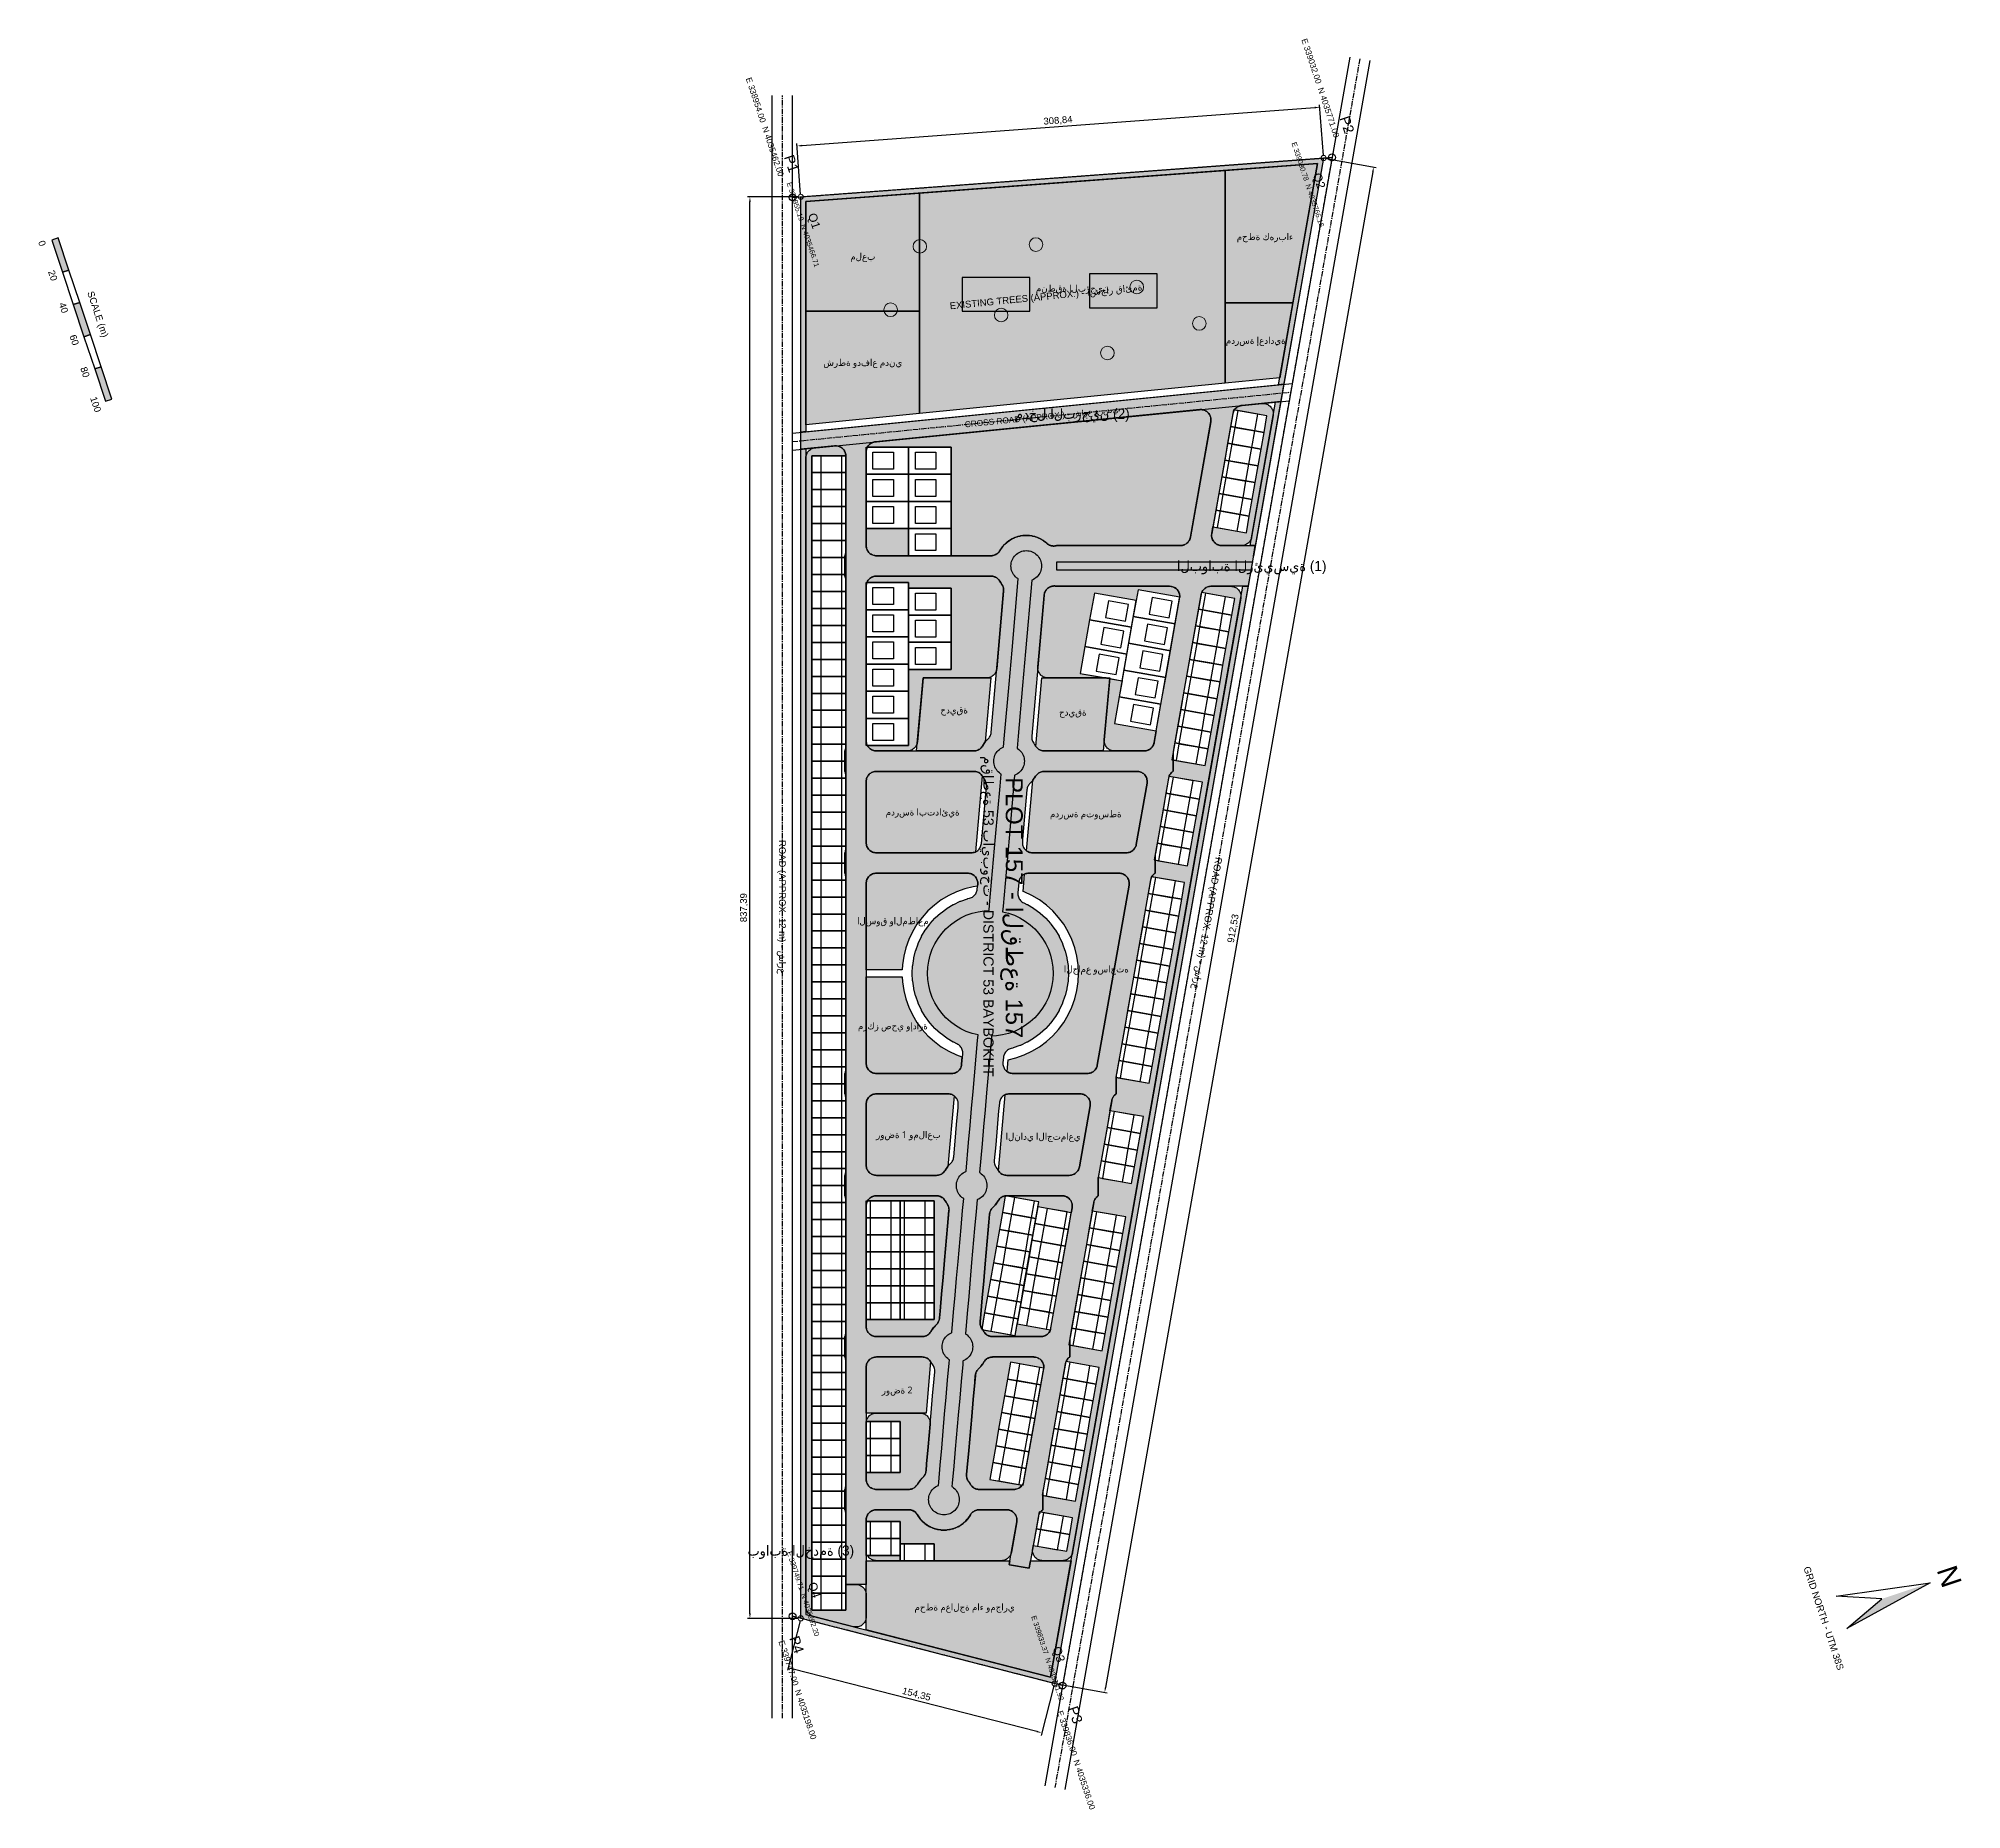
# Model space of a CAD drawing. Header units: metres. Extents: x 339429 to 340562, y 4034862 to 4035905.
import ezdxf
from ezdxf.enums import TextEntityAlignment as Align

# ---------------------------------------------------------------- set-up
doc = ezdxf.new("R2010")
doc.units = ezdxf.units.M
doc.linetypes.add('CENTER', pattern=[5.08, 3.175, -0.635, 0.635, -0.635])
doc.linetypes.add('DASHED', pattern=[1.524, 1.27, -0.254])
for name, color, linetype, lineweight in [('BOUNDARY', 1, 'Continuous', 50), ('BOUNDARY_COORDS', 6, 'Continuous', 25), ('CORNERS', 7, 'Continuous', 25), ('CORNERS_NET', 1, 'Continuous', 18), ('DIMS', 3, 'Continuous', 18), ('NORTH', 7, 'Continuous', 25), ('ROADS_APPROX', 8, 'Continuous', 25), ('TEXT', 7, 'Continuous', 18), ('TREES_APPROX', 3, 'Continuous', 13)]:
    doc.layers.add(name, color=color, linetype=linetype, lineweight=lineweight)
for name, color, linetype in [('MP_BELT', 82, 'Continuous'), ('MP_COMMERCIAL', 30, 'Continuous'), ('MP_COMMUNITY', 4, 'Continuous'), ('MP_EDUCATION', 5, 'Continuous'), ('MP_GATES', 1, 'Continuous'), ('MP_GREEN_NEIGHBOURHOOD', 82, 'Continuous'), ('MP_HEALTH', 1, 'Continuous'), ('MP_HOUSES', 7, 'Continuous'), ('MP_LABELS', 7, 'Continuous'), ('MP_LOTS_DAR_200', 30, 'Continuous'), ('MP_LOTS_VILLA_400', 50, 'Continuous'), ('MP_MEDIAN', 3, 'Continuous'), ('MP_MOSQUE', 6, 'Continuous'), ('MP_PARKS', 3, 'Continuous'), ('MP_ROADS', 8, 'Continuous'), ('MP_SPORTS', 94, 'Continuous'), ('MP_TOWER_ZONE', 211, 'Continuous'), ('MP_TOWERS', 200, 'Continuous'), ('MP_UTILITIES', 9, 'Continuous')]:
    doc.layers.add(name, color=color, linetype=linetype)
doc.styles.add('AR', font='arial.ttf')
doc.styles.add('OpenSans', font='OpenSans-Regular.ttf')
doc.dimstyles.new('SITE_M', dxfattribs={"dimtxt": 4, "dimasz": 3, "dimexe": 1.5, "dimexo": 1.5, "dimgap": 1, "dimtad": 1, "dimtxsty": 'AR', "dimcen": 2.5, "dimazin": 3, "dimtfac": 1, "dimtmove": 0, "dimatfit": 3})

msp = doc.modelspace()

# ---------------------------------------------------------------- texts
at = {"layer": 'CORNERS', "style": 'AR'}
for s, height, p in [('E 339032.00  N 4035771.00', 3.5, (340194.306, 4035846.618)), ('E 338954.00  N 4035462.00', 3.5, (339866.986, 4035823.706)), ('P2', 6, (340201.896, 4035849.145)), ('P1', 6, (339874.577, 4035826.233))]:
    msp.add_text(s, height=height, rotation=288.413271, dxfattribs=at).set_placement(p, align=Align.MIDDLE_RIGHT)
for s, height, p in [('E 339747.00  N 4035198.00', 3.5, (339866.913, 4034960.991)), ('P4', 6, (339874.504, 4034963.518)), ('E 339836.00  N 4035336.00', 3.5, (340031.06, 4034919.643)), ('P3', 6, (340038.651, 4034922.17))]:
    msp.add_text(s, height=height, rotation=288.413271, dxfattribs=at).set_placement(p, align=Align.MIDDLE_LEFT)
at = {"layer": 'CORNERS_NET', "style": 'AR'}
for s, height, p in [('E 339030.78  N 4035766.16', 3, (340177.248, 4035818.786)), ('E 338955.19  N 4035466.71', 3, (339879.813, 4035795.148)), ('Q2', 5, (340183.89, 4035820.998)), ('Q1', 5, (339886.455, 4035797.359)), ('E 339749.71  N 4035202.20', 3, (339879.885, 4034988.624)), ('Q4', 5, (339886.527, 4034990.835)), ('E 339833.37  N 4035331.92', 3, (340023.898, 4034950.75)), ('Q3', 5, (340030.54, 4034952.961))]:
    msp.add_text(s, height=height, rotation=288.413271, dxfattribs=at).set_placement(p, align=Align.MIDDLE_CENTER)
at = {"layer": 'MP_GATES'}
for s, p in [('مدخل البرجين (2)', (340038.5, 4035683.75)), ('البوابة الرئيسية (1)', (340144.119, 4035594.1)), ('بوابة الخدمة (3)', (339878.5, 4035014.1))]:
    msp.add_text(s, height=6, dxfattribs=at).set_placement(p, align=Align.MIDDLE_CENTER)
at = {"layer": 'MP_LABELS', "style": 'OpenSans'}
for s, p in [('محطة كهرباء', (340151.893, 4035788.09)), ('ملعب', (339915, 4035776.407)), ('منطقة البرجين', (340038.5, 4035757.685)), ('مدرسة إعدادية', (340146.504, 4035726.978)), ('شرطة ودفاع مدني', (339915, 4035713.963)), ('حديقة', (339968.827, 4035509.249)), ('حديقة', (340038.712, 4035507.945)), ('مدرسة ابتدائية', (339950.262, 4035449.1)), ('مدرسة متوسطة', (340046.35, 4035448.058)), ('السوق والمطاعم', (339932.715, 4035385.039)), ('الجامع وساحته', (340052.584, 4035356.648)), ('مركز صحي وإدارة', (339932.715, 4035323.161)), ('روضة 1 وملاعب', (339941.884, 4035259.1)), ('النادي الاجتماعي', (340021.218, 4035258.058)), ('روضة 2', (339935.248, 4035108.6)), ('محطة معالجة ماء ومجاري', (339974.952, 4034980.778))]:
    msp.add_text(s, height=4, dxfattribs=at).set_placement(p, align=Align.MIDDLE_CENTER)
at = {"layer": 'NORTH', "style": 'AR'}
for s, height, p in [('0', 4, (339431.54, 4035784.152)), ('20', 4, (339437.858, 4035765.176)), ('SCALE (m)', 4, (339464.412, 4035742.398)), ('40', 4, (339444.175, 4035746.2)), ('60', 4, (339450.493, 4035727.224)), ('80', 4, (339456.81, 4035708.248)), ('100', 4, (339463.127, 4035689.272)), ('GRID NORTH - UTM 38S', 4, (340481.11, 4034974.212)), ('N', 12, (340555.117, 4034998.85))]:
    msp.add_text(s, height=height, rotation=288.413271, dxfattribs=at).set_placement(p, align=Align.MIDDLE_CENTER)
at = {"layer": 'ROADS_APPROX', "style": 'AR'}
for s, height, rotation, p in [('CROSS ROAD (APPROX.) - شارع عرضي', 3.5, 5.671884, (340020.353, 4035681.932)), ('ROAD (APPROX. 12 m) - شارع', 4, 270, (339867.637, 4035393.286)), ('ROAD (APPROX. 12 m) - شارع', 4, 259.997898, (340117.978, 4035383.615))]:
    msp.add_text(s, height=height, rotation=rotation, dxfattribs=at).set_placement(p, align=Align.MIDDLE_CENTER)
at = {"layer": 'TEXT', "style": 'AR'}
for s, height, p in [('مقاطعة 53 بايبوخت - DISTRICT 53 BAYBOKHT', 6, (339989.058, 4035387.708)), ('PLOT 157 - القطعة 157', 10, (340004.239, 4035392.762))]:
    msp.add_text(s, height=height, rotation=270, dxfattribs=at).set_placement(p, align=Align.MIDDLE_CENTER)
at = {"layer": 'TREES_APPROX', "style": 'AR'}
msp.add_text('EXISTING TREES (APPROX.) - أشجار قائمة', height=4, rotation=5.671884, dxfattribs=at).set_placement((340022.953, 4035752.898), align=Align.MIDDLE_CENTER)

# ---------------------------------------------------------------- blocks, each defined once
blk = doc.blocks.new('*D3')
at = {"layer": 'Defpoints', "color": 0, "transparency": 16777216}
for p in [(340184.3, 4035864.3), (340186.5, 4035834.4), (339878.5, 4035811.5)]:
    blk.add_point(p, dxfattribs=at)
at = {"layer": 'DIMS', "color": 0, "lineweight": -2, "transparency": 16777216}
for p, q in [((340186.4, 4035835.9), (340184.1, 4035865.8)), ((339879.2, 4035841.7), (340181.3, 4035864.1)), ((339878.4, 4035813), (339876.1, 4035843))]:
    blk.add_line(p, q, dxfattribs=at)
at = {"layer": 'DIMS', "color": 0, "transparency": 16777216}
for points in [[(340181.2, 4035864.6), (340181.3, 4035863.6), (340184.3, 4035864.3)], [(339879.2, 4035842.2), (339879.3, 4035841.2), (339876.3, 4035841.5)]]:
    blk.add_solid(points, dxfattribs=at)
at = {"layer": 'DIMS', "color": 0, "transparency": 16777216, "insert": (340030, 4035856.3), "char_height": 4, "attachment_point": 5, "rotation": 4.2462, "style": 'AR'}
blk.add_mtext('308,84', dxfattribs=at)
blk = doc.blocks.new('*D4')
at = {"layer": 'Defpoints', "color": 0, "transparency": 16777216}
for p in [(340186.5, 4035834.4), (340028, 4034935.7), (340057.5, 4034930.5)]:
    blk.add_point(p, dxfattribs=at)
at = {"layer": 'DIMS', "color": 0, "lineweight": -2, "transparency": 16777216}
for p, q in [((340188, 4035834.1), (340217.5, 4035828.9)), ((340215.5, 4035826.2), (340058, 4034933.5)), ((340029.5, 4034935.5), (340059, 4034930.3))]:
    blk.add_line(p, q, dxfattribs=at)
at = {"layer": 'DIMS', "color": 0, "transparency": 16777216}
for points in [[(340215, 4035826.3), (340216, 4035826.2), (340216, 4035829.2)], [(340057.6, 4034933.6), (340058.5, 4034933.4), (340057.5, 4034930.5)]]:
    blk.add_solid(points, dxfattribs=at)
at = {"layer": 'DIMS', "color": 0, "transparency": 16777216, "insert": (340133.4, 4035380.5), "char_height": 4, "attachment_point": 5, "rotation": 79.9979, "style": 'AR'}
blk.add_mtext('912,53', dxfattribs=at)
blk = doc.blocks.new('*D5')
at = {"layer": 'Defpoints', "color": 0, "transparency": 16777216}
for p in [(339878.5, 4034974.1), (339871, 4034945.1), (340028, 4034935.7)]:
    blk.add_point(p, dxfattribs=at)
at = {"layer": 'DIMS', "color": 0, "lineweight": -2, "transparency": 16777216}
for p, q in [((339878.1, 4034972.7), (339870.6, 4034943.6)), ((340017.6, 4034907.4), (339873.9, 4034944.3)), ((340027.6, 4034934.3), (340020.1, 4034905.2))]:
    blk.add_line(p, q, dxfattribs=at)
at = {"layer": 'DIMS', "color": 0, "transparency": 16777216}
for points in [[(339874, 4034944.8), (339873.8, 4034943.9), (339871, 4034945.1)], [(340017.7, 4034907.9), (340017.5, 4034907), (340020.5, 4034906.7)]]:
    blk.add_solid(points, dxfattribs=at)
at = {"layer": 'DIMS', "color": 0, "transparency": 16777216, "insert": (339946.6, 4034929.2), "char_height": 4, "attachment_point": 5, "rotation": 345.5942, "style": 'AR'}
blk.add_mtext('154,35', dxfattribs=at)
blk = doc.blocks.new('*D6')
at = {"layer": 'Defpoints', "color": 0, "transparency": 16777216}
for p in [(339848.5, 4035811.5), (339878.5, 4035811.5), (339878.5, 4034974.1)]:
    blk.add_point(p, dxfattribs=at)
at = {"layer": 'DIMS', "color": 0, "lineweight": -2, "transparency": 16777216}
for p, q in [((339877, 4035811.5), (339847, 4035811.5)), ((339848.5, 4034977.1), (339848.5, 4035808.5)), ((339877, 4034974.1), (339847, 4034974.1))]:
    blk.add_line(p, q, dxfattribs=at)
at = {"layer": 'DIMS', "color": 0, "transparency": 16777216}
for points in [[(339848, 4035808.5), (339849, 4035808.5), (339848.5, 4035811.5)], [(339848, 4034977.1), (339849, 4034977.1), (339848.5, 4034974.1)]]:
    blk.add_solid(points, dxfattribs=at)
at = {"layer": 'DIMS', "color": 0, "transparency": 16777216, "insert": (339845.1, 4035392.8), "char_height": 4, "attachment_point": 5, "rotation": 90, "style": 'AR'}
blk.add_mtext('837,39', dxfattribs=at)

# ---------------------------------------------------------------- dimensions: what is measured, and where the dimension line sits
at = {"layer": 'DIMS'}
for base, p1, p2, angle, picture, middle in [((340184.252, 4035864.325), (339878.479, 4035811.54), (340186.473, 4035834.408), 4.246215, '*D3', (340030.003, 4035856.286)), ((340057.525, 4034930.535), (340186.473, 4035834.408), (340027.981, 4034935.745), 259.997898, '*D4', (340133.419, 4035380.457)), ((339848.479, 4035811.54), (339878.479, 4034974.147), (339878.479, 4035811.54), 90, '*D6', (339845.075, 4035392.844)), ((339871.0154, 4034945.0903), (340027.9807, 4034935.7454), (339878.4791, 4034974.147), 165.594187, '*D5', (339946.6131, 4034929.1863))]:
    dim = msp.add_linear_dim(base=base, p1=p1, p2=p2, angle=angle, dimstyle='SITE_M', dxfattribs=at)
    dim.commit()
    dim.dimension.update_dxf_attribs({"geometry": picture, "text_midpoint": middle})

# ---------------------------------------------------------------- hatches: boundary and pattern name
at = {"layer": 'MP_BELT'}
for points in [[(340162.993, 4035701.117), (340159.893, 4035700.81), (340182.876, 4035831.122), (339881.5, 4035808.715), (339881.5, 4035673.208), (339878.5, 4035672.91), (339878.5, 4035811.5), (340186.5, 4035834.4)], [(340145.141, 4035599.896), (340146.236, 4035606.1), (340143.189, 4035606.1), (340158.089, 4035690.582), (340161.19, 4035690.889)], [(340028, 4034935.7), (339878.5, 4034974.1), (339878.5, 4035662.861), (339881.5, 4035663.159), (339881.5, 4034976.427), (340025.608, 4034939.412), (340138.957, 4035582.1), (340142.003, 4035582.1)]]:
    msp.add_hatch(color=82, dxfattribs=at).paths.add_polyline_path(points)
at = {"layer": 'MP_COMMERCIAL'}
msp.add_hatch(color=30, dxfattribs=at).paths.add_polyline_path([(339980.001, 4035405.101), (339975.051, 4035403.861), (339970.246, 4035402.142), (339965.633, 4035399.96), (339961.256, 4035397.336), (339957.157, 4035394.297), (339953.376, 4035390.87), (339949.949, 4035387.088), (339946.909, 4035382.99), (339944.286, 4035378.613), (339942.104, 4035374), (339940.385, 4035369.195), (339939.145, 4035364.245), (339938.396, 4035359.197), (339938.244, 4035356.1), (339917, 4035356.1), (339917, 4035407.1), (339917.029, 4035407.688), (339917.115, 4035408.271), (339917.258, 4035408.842), (339917.457, 4035409.396), (339917.708, 4035409.928), (339918.011, 4035410.433), (339918.362, 4035410.906), (339918.757, 4035411.343), (339919.194, 4035411.738), (339919.667, 4035412.089), (339920.172, 4035412.392), (339920.704, 4035412.643), (339921.258, 4035412.842), (339921.829, 4035412.985), (339922.412, 4035413.071), (339923, 4035413.1), (339976.75, 4035413.1), (339977.334, 4035413.071), (339977.913, 4035412.986), (339978.481, 4035412.845), (339979.032, 4035412.649), (339979.562, 4035412.4), (339980.065, 4035412.101), (339980.536, 4035411.754), (339980.972, 4035411.363), (339981.367, 4035410.931), (339981.718, 4035410.463), (339982.022, 4035409.963), (339982.276, 4035409.436), (339982.477, 4035408.887), (339982.624, 4035408.32), (339982.715, 4035407.742), (339982.749, 4035407.158), (339982.726, 4035406.573), (339982.631, 4035405.491)])
at = {"layer": 'MP_COMMUNITY'}
for points in [[(339948.5, 4035683.826), (339881.5, 4035677.183), (339881.5, 4035744.1), (339948.5, 4035744.1)], [(340043.025, 4035283.1), (340043.605, 4035283.072), (340044.181, 4035282.988), (340044.745, 4035282.848), (340045.294, 4035282.654), (340045.821, 4035282.409), (340046.322, 4035282.113), (340046.791, 4035281.77), (340047.226, 4035281.384), (340047.621, 4035280.957), (340047.973, 4035280.494), (340048.278, 4035279.999), (340048.534, 4035279.476), (340048.738, 4035278.932), (340048.889, 4035278.37), (340048.984, 4035277.796), (340049.023, 4035277.216), (340049.006, 4035276.635), (340048.933, 4035276.058), (340042.584, 4035240.058), (340042.451, 4035239.475), (340042.261, 4035238.908), (340042.014, 4035238.363), (340041.715, 4035237.845), (340041.366, 4035237.359), (340040.97, 4035236.91), (340040.532, 4035236.504), (340040.055, 4035236.143), (340039.545, 4035235.831), (340039.006, 4035235.571), (340038.444, 4035235.367), (340037.864, 4035235.219), (340037.273, 4035235.13), (340036.675, 4035235.1), (339999.886, 4035235.1), (339999.269, 4035235.132), (339998.658, 4035235.227), (339998.06, 4035235.385), (339997.481, 4035235.603), (339996.929, 4035235.879), (339996.407, 4035236.212), (339995.922, 4035236.595), (339995.48, 4035237.027), (339995.084, 4035237.502), (339994.889, 4035237.792), (339998.832, 4035282.502), (339999.114, 4035282.637), (339999.672, 4035282.838), (340000.247, 4035282.983), (340000.833, 4035283.071), (340001.426, 4035283.1)]]:
    msp.add_hatch(color=4, dxfattribs=at).paths.add_polyline_path(points)
at = {"layer": 'MP_EDUCATION'}
for points in [[(340128.5, 4035749.1), (340168.41, 4035749.1), (340160.607, 4035704.856), (340128.5, 4035701.673)], [(339980.406, 4035473.1), (339981.023, 4035473.068), (339981.634, 4035472.973), (339982.232, 4035472.815), (339982.81, 4035472.597), (339983.363, 4035472.321), (339983.884, 4035471.988), (339984.369, 4035471.605), (339984.811, 4035471.173), (339985.207, 4035470.698), (339985.402, 4035470.408), (339981.459, 4035425.698), (339981.177, 4035425.563), (339980.619, 4035425.362), (339980.045, 4035425.217), (339979.458, 4035425.129), (339978.866, 4035425.1), (339923, 4035425.1), (339922.412, 4035425.129), (339921.829, 4035425.215), (339921.258, 4035425.358), (339920.704, 4035425.557), (339920.172, 4035425.808), (339919.667, 4035426.111), (339919.194, 4035426.462), (339918.757, 4035426.857), (339918.362, 4035427.294), (339918.011, 4035427.767), (339917.708, 4035428.272), (339917.457, 4035428.804), (339917.258, 4035429.358), (339917.115, 4035429.929), (339917.029, 4035430.512), (339917, 4035431.1), (339917, 4035467.1), (339917.029, 4035467.688), (339917.115, 4035468.271), (339917.258, 4035468.842), (339917.457, 4035469.396), (339917.708, 4035469.928), (339918.011, 4035470.433), (339918.362, 4035470.906), (339918.757, 4035471.343), (339919.194, 4035471.738), (339919.667, 4035472.089), (339920.172, 4035472.392), (339920.704, 4035472.643), (339921.258, 4035472.842), (339921.829, 4035472.985), (339922.412, 4035473.071), (339923, 4035473.1)], [(340076.534, 4035473.1), (340077.115, 4035473.072), (340077.69, 4035472.988), (340078.255, 4035472.848), (340078.803, 4035472.654), (340079.33, 4035472.409), (340079.831, 4035472.113), (340080.301, 4035471.77), (340080.735, 4035471.384), (340081.13, 4035470.957), (340081.482, 4035470.494), (340081.787, 4035469.999), (340082.043, 4035469.476), (340082.248, 4035468.932), (340082.398, 4035468.37), (340082.493, 4035467.796), (340082.533, 4035467.216), (340082.516, 4035466.635), (340082.443, 4035466.058), (340076.094, 4035430.058), (340075.961, 4035429.475), (340075.77, 4035428.908), (340075.524, 4035428.363), (340075.225, 4035427.845), (340074.876, 4035427.359), (340074.48, 4035426.91), (340074.042, 4035426.504), (340073.565, 4035426.143), (340073.054, 4035425.831), (340072.515, 4035425.571), (340071.953, 4035425.367), (340071.374, 4035425.219), (340070.782, 4035425.13), (340070.185, 4035425.1), (340015.006, 4035425.1), (340014.421, 4035425.129), (340013.842, 4035425.214), (340013.274, 4035425.355), (340012.723, 4035425.551), (340012.193, 4035425.8), (340011.69, 4035426.099), (340011.507, 4035426.234), (340015.172, 4035467.802), (340016.047, 4035468.981), (340016.211, 4035469.226), (340016.785, 4035470.185), (340017.097, 4035470.653), (340017.45, 4035471.09), (340017.843, 4035471.491), (340018.272, 4035471.855), (340018.733, 4035472.176), (340019.222, 4035472.453), (340019.735, 4035472.683), (340020.267, 4035472.864), (340020.814, 4035472.995), (340021.37, 4035473.074), (340021.932, 4035473.1)], [(339965.286, 4035283.1), (339965.87, 4035283.071), (339966.449, 4035282.986), (339967.017, 4035282.845), (339967.569, 4035282.649), (339968.098, 4035282.4), (339968.601, 4035282.101), (339968.785, 4035281.966), (339965.119, 4035240.398), (339964.244, 4035239.219), (339964.081, 4035238.974), (339963.506, 4035238.015), (339963.161, 4035237.502), (339962.766, 4035237.027), (339962.323, 4035236.595), (339961.839, 4035236.212), (339961.317, 4035235.879), (339960.764, 4035235.603), (339960.186, 4035235.385), (339959.588, 4035235.227), (339958.977, 4035235.132), (339958.36, 4035235.1), (339923, 4035235.1), (339922.412, 4035235.129), (339921.829, 4035235.215), (339921.258, 4035235.358), (339920.704, 4035235.557), (339920.172, 4035235.808), (339919.667, 4035236.111), (339919.194, 4035236.462), (339918.757, 4035236.857), (339918.362, 4035237.294), (339918.011, 4035237.767), (339917.708, 4035238.272), (339917.457, 4035238.804), (339917.258, 4035239.358), (339917.115, 4035239.929), (339917.029, 4035240.512), (339917, 4035241.1), (339917, 4035277.1), (339917.029, 4035277.688), (339917.115, 4035278.271), (339917.258, 4035278.842), (339917.457, 4035279.396), (339917.708, 4035279.928), (339918.011, 4035280.433), (339918.362, 4035280.906), (339918.757, 4035281.343), (339919.194, 4035281.738), (339919.667, 4035282.089), (339920.172, 4035282.392), (339920.704, 4035282.643), (339921.258, 4035282.842), (339921.829, 4035282.985), (339922.412, 4035283.071), (339923, 4035283.1)], [(339949.982, 4035128.1), (339950.6, 4035128.068), (339951.211, 4035127.973), (339951.808, 4035127.815), (339952.387, 4035127.597), (339952.94, 4035127.321), (339953.461, 4035126.988), (339953.946, 4035126.605), (339954.388, 4035126.173), (339954.784, 4035125.698), (339954.979, 4035125.408), (339952.306, 4035095.1), (339917, 4035095.1), (339917, 4035122.1), (339917.029, 4035122.688), (339917.115, 4035123.271), (339917.258, 4035123.842), (339917.457, 4035124.396), (339917.708, 4035124.928), (339918.011, 4035125.433), (339918.362, 4035125.906), (339918.757, 4035126.343), (339919.194, 4035126.738), (339919.667, 4035127.089), (339920.172, 4035127.392), (339920.704, 4035127.643), (339921.258, 4035127.842), (339921.829, 4035127.985), (339922.412, 4035128.071), (339923, 4035128.1)]]:
    msp.add_hatch(color=5, dxfattribs=at).paths.add_polyline_path(points)
at = {"layer": 'MP_GREEN_NEIGHBOURHOOD'}
for points in [[(339917.86, 4035664.321), (339918.187, 4035664.811), (339918.56, 4035665.266), (339918.976, 4035665.682), (339919.431, 4035666.055), (339919.92, 4035666.383), (339920.439, 4035666.66), (339920.983, 4035666.886), (339921.546, 4035667.057), (339922.123, 4035667.172), (339922.262, 4035667.193), (339922.555, 4035667.229), (340113.379, 4035686.149), (340113.67, 4035686.171), (340113.807, 4035686.178), (340114.389, 4035686.179), (340114.968, 4035686.123), (340115.54, 4035686.012), (340116.098, 4035685.846), (340116.637, 4035685.627), (340117.152, 4035685.356), (340117.639, 4035685.037), (340118.093, 4035684.672), (340118.509, 4035684.264), (340118.883, 4035683.819), (340119.213, 4035683.339), (340119.494, 4035682.829), (340119.725, 4035682.295), (340119.903, 4035681.741), (340120.027, 4035681.172), (340120.094, 4035680.594), (340120.106, 4035680.012), (340120.061, 4035679.431), (340120.043, 4035679.295), (340120, 4035679.007), (340108.042, 4035611.205), (340107.983, 4035610.912), (340107.951, 4035610.772), (340107.789, 4035610.196), (340107.57, 4035609.639), (340107.297, 4035609.107), (340106.973, 4035608.605), (340106.6, 4035608.137), (340106.182, 4035607.709), (340105.724, 4035607.324), (340105.23, 4035606.987), (340104.704, 4035606.701), (340104.153, 4035606.469), (340103.582, 4035606.293), (340102.995, 4035606.174), (340102.4, 4035606.115), (340102.257, 4035606.107), (340101.957, 4035606.1), (340029.531, 4035606.1), (340029.433, 4035606.098), (340029.312, 4035606.086), (340029.176, 4035606.059), (340029.108, 4035606.04), (340028.678, 4035605.938), (340028.649, 4035605.932), (340028.066, 4035605.846), (340027.478, 4035605.817), (340026.89, 4035605.846), (340026.308, 4035605.932), (340025.737, 4035606.075), (340025.182, 4035606.273), (340024.65, 4035606.525), (340024.145, 4035606.828), (340023.672, 4035607.179), (340023.561, 4035607.27), (340023.338, 4035607.462), (340022.892, 4035607.866), (340022.781, 4035607.962), (340022.667, 4035608.055), (340022.551, 4035608.146), (340021.487, 4035608.935), (340021.367, 4035609.02), (340021.245, 4035609.101), (340021.12, 4035609.18), (340019.984, 4035609.861), (340019.856, 4035609.934), (340019.727, 4035610.003), (340019.595, 4035610.069), (340018.398, 4035610.635), (340018.263, 4035610.695), (340018.127, 4035610.751), (340017.99, 4035610.804), (340016.743, 4035611.25), (340016.603, 4035611.297), (340016.462, 4035611.339), (340016.32, 4035611.379), (340015.036, 4035611.7), (340014.892, 4035611.733), (340014.748, 4035611.761), (340014.603, 4035611.787), (340013.292, 4035611.981), (340013.146, 4035611.999), (340013, 4035612.013), (340012.853, 4035612.024), (340011.53, 4035612.089), (340011.383, 4035612.093), (340011.236, 4035612.093), (340011.089, 4035612.089), (340009.766, 4035612.024), (340009.619, 4035612.013), (340009.473, 4035611.999), (340009.327, 4035611.981), (340008.017, 4035611.787), (340007.871, 4035611.761), (340007.727, 4035611.733), (340007.584, 4035611.7), (340006.299, 4035611.379), (340006.157, 4035611.339), (340006.016, 4035611.297), (340005.877, 4035611.25), (340004.629, 4035610.804), (340004.492, 4035610.751), (340004.356, 4035610.695), (340004.222, 4035610.635), (340003.024, 4035610.069), (340002.893, 4035610.003), (340002.763, 4035609.934), (340002.635, 4035609.861), (340001.499, 4035609.18), (340001.374, 4035609.101), (340001.252, 4035609.02), (340001.132, 4035608.935), (340000.068, 4035608.146), (339999.952, 4035608.055), (339999.838, 4035607.962), (339999.727, 4035607.866), (339998.745, 4035606.976), (339998.639, 4035606.875), (339998.535, 4035606.771), (339998.433, 4035606.664), (339997.544, 4035605.683), (339997.448, 4035605.571), (339997.354, 4035605.458), (339997.264, 4035605.342), (339996.475, 4035604.278), (339996.39, 4035604.157), (339996.308, 4035604.035), (339996.23, 4035603.911), (339995.772, 4035603.148), (339995.607, 4035602.887), (339995.523, 4035602.762), (339995.152, 4035602.267), (339994.732, 4035601.813), (339994.268, 4035601.405), (339993.765, 4035601.047), (339993.227, 4035600.742), (339992.66, 4035600.494), (339992.071, 4035600.306), (339991.466, 4035600.179), (339990.851, 4035600.116), (339990.701, 4035600.108), (339990.392, 4035600.1), (339967, 4035600.1), (339967, 4035616.1), (339967, 4035632.1), (339967, 4035648.1), (339967, 4035664.1), (339942, 4035664.1), (339917.742, 4035664.1)], [(340123.435, 4035606.94), (340122.949, 4035607.259), (340122.497, 4035607.625), (340122.081, 4035608.032), (340121.708, 4035608.477), (340121.379, 4035608.957), (340121.098, 4035609.466), (340120.867, 4035610), (340120.69, 4035610.554), (340120.567, 4035611.122), (340120.499, 4035611.7), (340120.488, 4035612.281), (340120.533, 4035612.861), (340120.55, 4035612.998), (340120.594, 4035613.285), (340121.265, 4035617.092), (340140.961, 4035613.618), (340142.698, 4035623.466), (340144.435, 4035633.314), (340146.172, 4035643.162), (340147.909, 4035653.01), (340149.646, 4035662.858), (340151.382, 4035672.706), (340153.119, 4035682.554), (340133.921, 4035685.94), (340134.056, 4035686.15), (340134.43, 4035686.617), (340134.848, 4035687.046), (340135.306, 4035687.43), (340135.801, 4035687.767), (340136.327, 4035688.053), (340136.879, 4035688.285), (340137.451, 4035688.461), (340138.038, 4035688.579), (340138.18, 4035688.601), (340138.477, 4035688.638), (340150.214, 4035689.801), (340150.795, 4035689.831), (340151.377, 4035689.803), (340151.953, 4035689.72), (340152.518, 4035689.581), (340153.067, 4035689.388), (340153.595, 4035689.143), (340154.097, 4035688.847), (340154.568, 4035688.505), (340155.003, 4035688.118), (340155.399, 4035687.691), (340155.751, 4035687.228), (340156.057, 4035686.733), (340156.314, 4035686.21), (340156.518, 4035685.665), (340156.669, 4035685.103), (340156.765, 4035684.529), (340156.805, 4035683.948), (340156.788, 4035683.366), (340156.715, 4035682.788), (340144.064, 4035611.058), (340143.931, 4035610.475), (340143.74, 4035609.908), (340143.494, 4035609.363), (340143.195, 4035608.845), (340142.846, 4035608.359), (340142.45, 4035607.91), (340142.012, 4035607.504), (340141.535, 4035607.143), (340141.024, 4035606.831), (340140.486, 4035606.571), (340139.923, 4035606.367), (340139.344, 4035606.219), (340138.752, 4035606.13), (340138.155, 4035606.1), (340126.623, 4035606.1), (340126.332, 4035606.107), (340126.195, 4035606.114), (340125.616, 4035606.17), (340125.045, 4035606.282), (340124.488, 4035606.449), (340123.95, 4035606.669)], [(339883.371, 4034976.727), (339882.952, 4034977.167), (339882.578, 4034977.648), (339882.256, 4034978.165), (339881.988, 4034978.711), (339881.776, 4034979.282), (339881.623, 4034979.871), (339881.531, 4034980.473), (339881.5, 4034981.08), (339881.5, 4035657.724), (339881.529, 4035658.312), (339881.615, 4035658.894), (339881.758, 4035659.465), (339881.956, 4035660.019), (339882.208, 4035660.551), (339882.51, 4035661.056), (339882.861, 4035661.529), (339883.256, 4035661.965), (339883.692, 4035662.361), (339884.164, 4035662.712), (339884.669, 4035663.014), (339885.201, 4035663.266), (339885.755, 4035663.465), (339886.326, 4035663.608), (339886.908, 4035663.695), (339898.261, 4035664.821), (339898.555, 4035664.842), (339898.695, 4035664.849), (339899.284, 4035664.85), (339899.87, 4035664.792), (339900.448, 4035664.678), (339901.012, 4035664.507), (339901.556, 4035664.282), (339902.076, 4035664.004), (339902.566, 4035663.677), (339903.021, 4035663.304), (339903.438, 4035662.887), (339903.811, 4035662.432), (339904.139, 4035661.943), (339904.417, 4035661.423), (339904.642, 4035660.879), (339904.813, 4035660.315), (339904.928, 4035659.738), (339904.986, 4035659.151), (339904.991, 4035659.048), (339885, 4035659.048), (339885, 4035649.048), (339885, 4035639.048), (339885, 4035629.048), (339885, 4035619.048), (339885, 4035609.048), (339885, 4035599.048), (339885, 4035589.048), (339885, 4035579.048), (339885, 4035569.048), (339885, 4035559.048), (339885, 4035549.048), (339885, 4035539.048), (339885, 4035529.048), (339885, 4035519.048), (339885, 4035509.048), (339885, 4035499.048), (339885, 4035489.048), (339885, 4035479.048), (339885, 4035469.048), (339885, 4035459.048), (339885, 4035449.048), (339885, 4035439.048), (339885, 4035429.048), (339885, 4035419.048), (339885, 4035409.048), (339885, 4035399.048), (339885, 4035389.048), (339885, 4035379.048), (339885, 4035369.048), (339885, 4035359.048), (339885, 4035349.048), (339885, 4035339.048), (339885, 4035329.048), (339885, 4035319.048), (339885, 4035309.048), (339885, 4035299.048), (339885, 4035289.048), (339885, 4035279.048), (339885, 4035269.048), (339885, 4035259.048), (339885, 4035249.048), (339885, 4035239.048), (339885, 4035229.048), (339885, 4035219.048), (339885, 4035209.048), (339885, 4035199.048), (339885, 4035189.048), (339885, 4035179.048), (339885, 4035169.048), (339885, 4035159.048), (339885, 4035149.048), (339885, 4035139.048), (339885, 4035129.048), (339885, 4035119.048), (339885, 4035109.048), (339885, 4035099.048), (339885, 4035089.048), (339885, 4035079.048), (339885, 4035069.048), (339885, 4035059.048), (339885, 4035049.048), (339885, 4035039.048), (339885, 4035029.048), (339885, 4035019.048), (339885, 4035009.048), (339885, 4034999.048), (339885, 4034989.048), (339885, 4034979.048), (339905, 4034979.048), (339905, 4034989.048), (339905, 4034994.321), (339905.002, 4034994.227), (339905.014, 4034994.114), (339905.127, 4034994.102), (339905.221, 4034994.1), (339911, 4034994.1), (339911.588, 4034994.071), (339912.171, 4034993.985), (339912.742, 4034993.842), (339913.296, 4034993.643), (339913.828, 4034993.392), (339914.333, 4034993.089), (339914.806, 4034992.738), (339915.243, 4034992.343), (339915.638, 4034991.906), (339915.989, 4034991.433), (339916.292, 4034990.928), (339916.543, 4034990.396), (339916.742, 4034989.842), (339916.885, 4034989.271), (339916.971, 4034988.688), (339917, 4034988.1), (339917, 4034975.044), (339916.972, 4034974.47), (339916.89, 4034973.9), (339916.753, 4034973.342), (339916.564, 4034972.799), (339916.323, 4034972.276), (339916.034, 4034971.779), (339915.698, 4034971.312), (339915.319, 4034970.879), (339914.9, 4034970.485), (339914.446, 4034970.132), (339913.96, 4034969.825), (339913.446, 4034969.566), (339912.91, 4034969.357), (339912.357, 4034969.2), (339911.791, 4034969.097), (339911.218, 4034969.048), (339910.643, 4034969.055), (339910.071, 4034969.117), (339909.507, 4034969.233), (339886.007, 4034975.269), (339885.426, 4034975.45), (339884.866, 4034975.689), (339884.334, 4034975.984), (339883.834, 4034976.331)], [(339919.922, 4035600.961), (339919.433, 4035601.288), (339918.978, 4035601.661), (339918.561, 4035602.078), (339918.188, 4035602.533), (339917.861, 4035603.022), (339917.583, 4035603.542), (339917.358, 4035604.086), (339917.187, 4035604.649), (339917.072, 4035605.227), (339917.014, 4035605.812), (339917.007, 4035605.953), (339917, 4035606.247), (339917, 4035616.1), (339942, 4035616.1), (339942, 4035600.1), (339923.147, 4035600.1), (339922.853, 4035600.107), (339922.712, 4035600.114), (339922.127, 4035600.172), (339921.549, 4035600.287), (339920.986, 4035600.458), (339920.442, 4035600.683)], [(339917.583, 4035584.658), (339917.861, 4035585.178), (339918.188, 4035585.667), (339918.561, 4035586.122), (339918.978, 4035586.539), (339919.433, 4035586.912), (339919.922, 4035587.239), (339920.442, 4035587.517), (339920.986, 4035587.742), (339921.549, 4035587.913), (339922.127, 4035588.028), (339922.712, 4035588.086), (339922.853, 4035588.093), (339923.147, 4035588.1), (339990.406, 4035588.1), (339990.687, 4035588.093), (339990.824, 4035588.087), (339991.384, 4035588.034), (339991.936, 4035587.93), (339992.476, 4035587.774), (339992.999, 4035587.568), (339993.5, 4035587.314), (339993.976, 4035587.014), (339994.421, 4035586.672), (339994.833, 4035586.289), (339995.206, 4035585.869), (339995.539, 4035585.416), (339995.615, 4035585.302), (339995.765, 4035585.064), (339996.23, 4035584.289), (339996.308, 4035584.165), (339996.39, 4035584.043), (339996.475, 4035583.922), (339996.714, 4035583.6), (339996.893, 4035583.345), (339996.978, 4035583.218), (339997.294, 4035582.682), (339997.554, 4035582.117), (339997.754, 4035581.528), (339997.892, 4035580.921), (339997.966, 4035580.304), (339997.976, 4035579.682), (339997.97, 4035579.529), (339997.951, 4035579.218), (339994.947, 4035545.154), (339993.926, 4035533.573), (339993.844, 4035532.986), (339993.706, 4035532.409), (339993.511, 4035531.849), (339993.261, 4035531.311), (339992.96, 4035530.801), (339992.61, 4035530.322), (339992.215, 4035529.881), (339991.777, 4035529.48), (339991.303, 4035529.125), (339990.795, 4035528.818), (339990.26, 4035528.563), (339989.702, 4035528.362), (339989.127, 4035528.217), (339988.541, 4035528.129), (339987.949, 4035528.1), (339950.638, 4035528.1), (339950.496, 4035528.093), (339950.477, 4035527.952), (339947.18, 4035490.573), (339947.099, 4035489.986), (339946.96, 4035489.409), (339946.765, 4035488.849), (339946.516, 4035488.311), (339946.215, 4035487.801), (339945.865, 4035487.322), (339945.469, 4035486.881), (339945.032, 4035486.48), (339944.557, 4035486.125), (339944.05, 4035485.818), (339943.515, 4035485.563), (339942.957, 4035485.362), (339942.382, 4035485.217), (339941.796, 4035485.129), (339941.204, 4035485.1), (339923.147, 4035485.1), (339922.853, 4035485.107), (339922.712, 4035485.114), (339922.127, 4035485.172), (339921.549, 4035485.287), (339920.986, 4035485.458), (339920.442, 4035485.683), (339919.922, 4035485.961), (339919.433, 4035486.288), (339918.978, 4035486.661), (339918.561, 4035487.078), (339918.188, 4035487.533), (339917.861, 4035488.022), (339917.712, 4035488.3), (339942, 4035488.3), (339942, 4035504.3), (339942, 4035520.3), (339942, 4035533.1), (339967, 4035533.1), (339967, 4035549.1), (339967, 4035565.1), (339967, 4035581.1), (339942, 4035581.1), (339942, 4035584.3), (339917.434, 4035584.3)], [(340019.762, 4035036.904), (340020.149, 4035037.323), (340020.574, 4035037.704), (340020.59, 4035037.717), (340020.924, 4035037.97), (340021.008, 4035038.028), (340021.104, 4035038.107), (340021.116, 4035038.225), (340021.118, 4035038.321), (340021.118, 4035046.576), (340040.356, 4035043.183), (340042.093, 4035053.031), (340043.83, 4035062.879), (340045.567, 4035072.727), (340047.303, 4035082.575), (340049.04, 4035092.423), (340050.777, 4035102.271), (340052.514, 4035112.119), (340054.251, 4035121.967), (340034.719, 4035125.412), (340034.735, 4035125.453), (340034.989, 4035125.965), (340035.289, 4035126.45), (340035.635, 4035126.904), (340036.022, 4035127.323), (340036.447, 4035127.704), (340036.463, 4035127.717), (340036.797, 4035127.97), (340036.881, 4035128.028), (340036.977, 4035128.107), (340036.989, 4035128.225), (340036.991, 4035128.321), (340036.991, 4035135.166), (340055.988, 4035131.815), (340057.725, 4035141.663), (340059.461, 4035151.511), (340061.198, 4035161.359), (340062.935, 4035171.207), (340064.672, 4035181.055), (340066.409, 4035190.903), (340068.146, 4035200.751), (340069.883, 4035210.599), (340050.187, 4035214.073), (340051.047, 4035218.954), (340051.104, 4035219.234), (340051.134, 4035219.37), (340051.287, 4035219.92), (340051.49, 4035220.453), (340051.743, 4035220.965), (340052.044, 4035221.45), (340052.39, 4035221.904), (340052.777, 4035222.323), (340053.202, 4035222.704), (340053.218, 4035222.717), (340053.552, 4035222.97), (340053.636, 4035223.028), (340053.732, 4035223.107), (340053.743, 4035223.225), (340053.746, 4035223.321), (340053.746, 4035233.598), (340053.749, 4035233.753), (340073.356, 4035230.295), (340075.093, 4035240.143), (340076.83, 4035249.991), (340078.567, 4035259.839), (340080.304, 4035269.687), (340060.608, 4035273.161), (340061.629, 4035278.954), (340061.686, 4035279.234), (340061.716, 4035279.37), (340061.868, 4035279.92), (340062.072, 4035280.453), (340062.325, 4035280.965), (340062.626, 4035281.45), (340062.972, 4035281.904), (340063.359, 4035282.323), (340063.784, 4035282.704), (340063.8, 4035282.717), (340064.134, 4035282.97), (340064.217, 4035283.028), (340064.314, 4035283.107), (340064.325, 4035283.225), (340064.328, 4035283.321), (340064.328, 4035292.814), (340083.777, 4035289.383), (340085.514, 4035299.231), (340087.251, 4035309.079), (340088.988, 4035318.927), (340090.725, 4035328.776), (340092.462, 4035338.624), (340094.198, 4035348.472), (340095.935, 4035358.32), (340097.672, 4035368.168), (340099.409, 4035378.016), (340101.146, 4035387.864), (340102.883, 4035397.712), (340104.62, 4035407.56), (340085.259, 4035410.974), (340085.554, 4035411.45), (340085.899, 4035411.904), (340086.286, 4035412.323), (340086.711, 4035412.704), (340086.727, 4035412.717), (340087.061, 4035412.97), (340087.145, 4035413.028), (340087.241, 4035413.107), (340087.253, 4035413.225), (340087.255, 4035413.321), (340087.255, 4035420.776), (340106.356, 4035417.408), (340108.093, 4035427.256), (340109.83, 4035437.104), (340111.567, 4035446.952), (340113.304, 4035456.8), (340115.041, 4035466.648), (340095.448, 4035470.103), (340095.582, 4035470.453), (340095.835, 4035470.965), (340096.136, 4035471.45), (340096.481, 4035471.904), (340096.868, 4035472.323), (340097.293, 4035472.704), (340097.309, 4035472.717), (340097.643, 4035472.97), (340097.727, 4035473.028), (340097.823, 4035473.107), (340097.835, 4035473.225), (340097.837, 4035473.321), (340097.837, 4035479.836), (340116.778, 4035476.496), (340118.514, 4035486.344), (340120.251, 4035496.192), (340121.988, 4035506.04), (340123.725, 4035515.888), (340125.462, 4035525.736), (340127.199, 4035535.584), (340128.936, 4035545.432), (340130.672, 4035555.28), (340132.409, 4035565.128), (340134.146, 4035574.976), (340114.611, 4035578.421), (340114.665, 4035578.561), (340114.938, 4035579.093), (340115.263, 4035579.595), (340115.636, 4035580.063), (340116.053, 4035580.491), (340116.512, 4035580.876), (340117.006, 4035581.213), (340117.531, 4035581.499), (340118.082, 4035581.731), (340118.654, 4035581.907), (340119.24, 4035582.026), (340119.835, 4035582.085), (340119.979, 4035582.093), (340120.278, 4035582.1), (340131.806, 4035582.1), (340132.387, 4035582.072), (340132.962, 4035581.988), (340133.527, 4035581.848), (340134.075, 4035581.654), (340134.602, 4035581.409), (340135.103, 4035581.113), (340135.573, 4035580.77), (340136.007, 4035580.384), (340136.402, 4035579.957), (340136.754, 4035579.494), (340137.059, 4035578.999), (340137.315, 4035578.476), (340137.519, 4035577.932), (340137.67, 4035577.37), (340137.765, 4035576.796), (340137.805, 4035576.216), (340137.788, 4035575.635), (340137.715, 4035575.058), (340038.597, 4035013.058), (340038.464, 4035012.475), (340038.273, 4035011.908), (340038.027, 4035011.363), (340037.728, 4035010.845), (340037.379, 4035010.359), (340036.983, 4035009.91), (340036.545, 4035009.504), (340036.068, 4035009.143), (340035.558, 4035008.831), (340035.019, 4035008.571), (340034.457, 4035008.367), (340033.877, 4035008.219), (340033.286, 4035008.13), (340032.688, 4035008.1), (340021.011, 4035008.1), (340020.43, 4035008.128), (340019.854, 4035008.212), (340019.29, 4035008.352), (340018.741, 4035008.546), (340018.214, 4035008.791), (340017.714, 4035009.087), (340017.244, 4035009.43), (340016.809, 4035009.816), (340016.414, 4035010.243), (340016.063, 4035010.706), (340015.757, 4035011.201), (340015.501, 4035011.724), (340015.297, 4035012.268), (340015.147, 4035012.83), (340015.051, 4035013.404), (340015.012, 4035013.984), (340015.029, 4035014.565), (340015.102, 4035015.142), (340015.449, 4035017.113), (340035.145, 4035013.639), (340036.882, 4035023.487), (340038.619, 4035033.335), (340019.599, 4035036.69)], [(340021.806, 4035528.551), (340021.276, 4035528.8), (340020.773, 4035529.099), (340020.302, 4035529.446), (340019.866, 4035529.837), (340019.471, 4035530.269), (340019.12, 4035530.737), (340018.816, 4035531.237), (340018.562, 4035531.764), (340018.361, 4035532.313), (340018.214, 4035532.88), (340018.123, 4035533.458), (340018.089, 4035534.042), (340018.112, 4035534.627), (340018.854, 4035543.046), (340021.82, 4035576.681), (340021.852, 4035576.968), (340021.871, 4035577.103), (340021.976, 4035577.669), (340022.135, 4035578.222), (340022.347, 4035578.758), (340022.609, 4035579.271), (340022.918, 4035579.756), (340023.273, 4035580.21), (340023.67, 4035580.627), (340024.105, 4035581.005), (340024.574, 4035581.339), (340025.073, 4035581.626), (340025.597, 4035581.865), (340026.142, 4035582.052), (340026.702, 4035582.185), (340027.273, 4035582.265), (340027.848, 4035582.29), (340028.423, 4035582.259), (340028.992, 4035582.173), (340029.163, 4035582.139), (340029.262, 4035582.124), (340029.312, 4035582.114), (340029.433, 4035582.102), (340029.531, 4035582.1), (340095.612, 4035582.1), (340095.903, 4035582.093), (340096.041, 4035582.086), (340096.62, 4035582.03), (340097.19, 4035581.918), (340097.747, 4035581.751), (340098.286, 4035581.531), (340098.8, 4035581.26), (340099.286, 4035580.941), (340099.739, 4035580.575), (340100.154, 4035580.168), (340100.528, 4035579.723), (340100.857, 4035579.243), (340101.138, 4035578.734), (340101.368, 4035578.2), (340101.546, 4035577.646), (340101.669, 4035577.078), (340101.736, 4035576.5), (340101.747, 4035575.919), (340101.731, 4035575.704), (340077.159, 4035580.037), (340076.047, 4035573.734), (340051.427, 4035578.077), (340048.648, 4035562.32), (340045.87, 4035546.563), (340043.091, 4035530.806), (340058.435, 4035528.1), (340024.089, 4035528.1), (340023.504, 4035528.129), (340022.925, 4035528.214), (340022.357, 4035528.355)], [(340086.702, 4035490.205), (340086.642, 4035489.912), (340086.61, 4035489.772), (340086.448, 4035489.196), (340086.23, 4035488.639), (340085.957, 4035488.107), (340085.632, 4035487.605), (340085.259, 4035487.137), (340084.842, 4035486.709), (340084.384, 4035486.324), (340083.889, 4035485.987), (340083.364, 4035485.701), (340082.813, 4035485.469), (340082.241, 4035485.293), (340081.655, 4035485.174), (340081.06, 4035485.115), (340080.916, 4035485.107), (340080.617, 4035485.1), (340063.25, 4035485.1), (340062.666, 4035485.129), (340062.087, 4035485.214), (340061.519, 4035485.355), (340060.967, 4035485.551), (340060.438, 4035485.8), (340059.935, 4035486.099), (340059.463, 4035486.446), (340059.028, 4035486.837), (340058.633, 4035487.269), (340058.281, 4035487.737), (340057.977, 4035488.237), (340057.724, 4035488.764), (340057.522, 4035489.313), (340057.375, 4035489.88), (340057.285, 4035490.458), (340057.25, 4035491.042), (340057.273, 4035491.627), (340060.458, 4035527.743), (340067.711, 4035526.464), (340066.043, 4035517.01), (340063.264, 4035501.253), (340087.884, 4035496.911)], [(339919.922, 4035140.961), (339919.433, 4035141.288), (339918.978, 4035141.661), (339918.561, 4035142.078), (339918.188, 4035142.533), (339917.861, 4035143.022), (339917.583, 4035143.542), (339917.358, 4035144.086), (339917.187, 4035144.649), (339917.072, 4035145.227), (339917.014, 4035145.812), (339917.007, 4035145.953), (339917, 4035146.247), (339917, 4035150.1), (339937, 4035150.1), (339957, 4035150.1), (339957, 4035160.1), (339957, 4035170.1), (339957, 4035180.1), (339957, 4035190.1), (339957, 4035200.1), (339957, 4035210.1), (339957, 4035220.1), (339937, 4035220.1), (339917.819, 4035220.1), (339917.861, 4035220.178), (339918.188, 4035220.667), (339918.561, 4035221.122), (339918.978, 4035221.539), (339919.433, 4035221.912), (339919.922, 4035222.239), (339920.442, 4035222.517), (339920.986, 4035222.742), (339921.549, 4035222.913), (339922.127, 4035223.028), (339922.712, 4035223.086), (339922.853, 4035223.093), (339923.147, 4035223.1), (339958.205, 4035223.1), (339958.514, 4035223.092), (339958.665, 4035223.084), (339959.279, 4035223.021), (339959.885, 4035222.894), (339960.473, 4035222.706), (339961.04, 4035222.458), (339961.578, 4035222.153), (339962.082, 4035221.795), (339962.546, 4035221.387), (339962.965, 4035220.933), (339963.336, 4035220.438), (339963.42, 4035220.313), (339963.586, 4035220.052), (339964.043, 4035219.289), (339964.122, 4035219.165), (339964.203, 4035219.043), (339964.288, 4035218.922), (339964.527, 4035218.6), (339964.706, 4035218.345), (339964.791, 4035218.218), (339965.108, 4035217.682), (339965.367, 4035217.117), (339965.567, 4035216.528), (339965.705, 4035215.921), (339965.779, 4035215.304), (339965.789, 4035214.682), (339965.783, 4035214.529), (339965.764, 4035214.218), (339964.965, 4035205.154), (339963.201, 4035185.154), (339962.319, 4035175.154), (339961.437, 4035165.154), (339960.556, 4035155.154), (339960.197, 4035151.085), (339960.166, 4035150.807), (339960.147, 4035150.67), (339960.046, 4035150.12), (339959.894, 4035149.581), (339959.693, 4035149.059), (339959.444, 4035148.558), (339959.149, 4035148.082), (339958.812, 4035147.635), (339958.434, 4035147.223), (339958.336, 4035147.126), (339958.238, 4035147.03), (339958.073, 4035146.873), (339957.971, 4035146.771), (339957.869, 4035146.664), (339956.98, 4035145.683), (339956.884, 4035145.571), (339956.79, 4035145.458), (339956.7, 4035145.342), (339955.911, 4035144.278), (339955.826, 4035144.157), (339955.744, 4035144.035), (339955.665, 4035143.911), (339955.208, 4035143.148), (339955.043, 4035142.887), (339954.959, 4035142.762), (339954.588, 4035142.267), (339954.168, 4035141.813), (339953.704, 4035141.405), (339953.2, 4035141.047), (339952.663, 4035140.742), (339952.096, 4035140.494), (339951.507, 4035140.306), (339950.902, 4035140.179), (339950.287, 4035140.116), (339950.137, 4035140.108), (339949.828, 4035140.1), (339923.147, 4035140.1), (339922.853, 4035140.107), (339922.712, 4035140.114), (339922.127, 4035140.172), (339921.549, 4035140.287), (339920.986, 4035140.458), (339920.442, 4035140.683)], [(339984.089, 4035147.896), (339984.08, 4035148.518), (339984.085, 4035148.671), (339984.104, 4035148.982), (339984.463, 4035153.046), (339985.345, 4035163.046), (339986.226, 4035173.046), (339987.108, 4035183.046), (339988.872, 4035203.046), (339989.672, 4035212.115), (339989.703, 4035212.393), (339989.721, 4035212.53), (339989.822, 4035213.08), (339989.974, 4035213.619), (339990.175, 4035214.141), (339990.424, 4035214.642), (339990.719, 4035215.118), (339991.057, 4035215.565), (339991.435, 4035215.977), (339991.532, 4035216.074), (339991.63, 4035216.17), (339991.795, 4035216.327), (339991.898, 4035216.429), (339991.999, 4035216.536), (339992.889, 4035217.517), (339992.985, 4035217.629), (339993.078, 4035217.742), (339993.169, 4035217.858), (339993.958, 4035218.922), (339994.042, 4035219.043), (339994.124, 4035219.165), (339994.203, 4035219.289), (339994.66, 4035220.052), (339994.826, 4035220.313), (339994.91, 4035220.438), (339995.28, 4035220.933), (339995.7, 4035221.387), (339996.164, 4035221.795), (339996.668, 4035222.153), (339997.206, 4035222.458), (339997.772, 4035222.706), (339998.361, 4035222.894), (339998.966, 4035223.021), (339999.581, 4035223.084), (339999.731, 4035223.092), (340000.041, 4035223.1), (340032.297, 4035223.1), (340032.588, 4035223.093), (340032.725, 4035223.086), (340033.304, 4035223.03), (340033.875, 4035222.918), (340034.432, 4035222.751), (340034.97, 4035222.531), (340035.485, 4035222.26), (340035.971, 4035221.941), (340036.423, 4035221.575), (340036.839, 4035221.168), (340037.212, 4035220.723), (340037.541, 4035220.243), (340037.822, 4035219.734), (340038.053, 4035219.2), (340038.23, 4035218.646), (340038.353, 4035218.078), (340038.421, 4035217.5), (340038.432, 4035216.919), (340038.387, 4035216.339), (340038.37, 4035216.202), (340038.326, 4035215.915), (340037.827, 4035213.083), (340018.131, 4035216.557), (340018.652, 4035219.511), (339998.956, 4035222.985), (339997.219, 4035213.137), (339995.482, 4035203.289), (339993.745, 4035193.441), (339992.008, 4035183.593), (339990.271, 4035173.745), (339988.535, 4035163.897), (339986.798, 4035154.049), (339985.173, 4035144.839), (339985.162, 4035144.855), (339985.078, 4035144.982), (339984.761, 4035145.518), (339984.501, 4035146.083), (339984.301, 4035146.672), (339984.164, 4035147.279)], [(340025.384, 4035143.639), (340025.111, 4035143.107), (340024.786, 4035142.605), (340024.413, 4035142.137), (340023.996, 4035141.709), (340023.537, 4035141.324), (340023.043, 4035140.987), (340022.518, 4035140.701), (340021.967, 4035140.469), (340021.395, 4035140.293), (340020.809, 4035140.174), (340020.214, 4035140.115), (340020.07, 4035140.107), (340019.771, 4035140.1), (339991.663, 4035140.1), (339991.354, 4035140.108), (339991.204, 4035140.116), (339990.589, 4035140.179), (339989.984, 4035140.306), (339989.395, 4035140.494), (339988.828, 4035140.742), (339988.291, 4035141.047), (339987.787, 4035141.405), (339987.323, 4035141.813), (339986.903, 4035142.267), (339986.532, 4035142.762), (339986.448, 4035142.887), (339986.283, 4035143.148), (339985.826, 4035143.911), (339985.747, 4035144.035), (339985.713, 4035144.086), (340004.757, 4035140.727), (340005.973, 4035147.62), (340025.588, 4035144.161)], [(339976.227, 4035057.279), (339976.153, 4035057.896), (339976.143, 4035058.518), (339976.149, 4035058.671), (339976.168, 4035058.982), (339976.526, 4035063.046), (339977.408, 4035073.046), (339979.172, 4035093.046), (339980.054, 4035103.046), (339980.935, 4035113.046), (339981.294, 4035117.115), (339981.325, 4035117.393), (339981.344, 4035117.53), (339981.445, 4035118.08), (339981.597, 4035118.619), (339981.798, 4035119.141), (339982.047, 4035119.642), (339982.342, 4035120.118), (339982.679, 4035120.565), (339983.057, 4035120.977), (339983.155, 4035121.074), (339983.253, 4035121.17), (339983.418, 4035121.327), (339983.52, 4035121.429), (339983.622, 4035121.536), (339984.511, 4035122.517), (339984.607, 4035122.629), (339984.701, 4035122.742), (339984.791, 4035122.858), (339985.58, 4035123.922), (339985.665, 4035124.043), (339985.747, 4035124.165), (339985.826, 4035124.289), (339986.283, 4035125.052), (339986.448, 4035125.313), (339986.532, 4035125.438), (339986.903, 4035125.933), (339987.323, 4035126.387), (339987.787, 4035126.795), (339988.291, 4035127.153), (339988.828, 4035127.458), (339989.395, 4035127.706), (339989.984, 4035127.894), (339990.589, 4035128.021), (339991.204, 4035128.084), (339991.354, 4035128.092), (339991.663, 4035128.1), (340015.542, 4035128.1), (340015.833, 4035128.093), (340015.971, 4035128.086), (340016.549, 4035128.03), (340017.12, 4035127.918), (340017.677, 4035127.751), (340018.216, 4035127.531), (340018.73, 4035127.26), (340019.216, 4035126.941), (340019.669, 4035126.575), (340020.084, 4035126.168), (340020.458, 4035125.723), (340020.787, 4035125.243), (340021.068, 4035124.734), (340021.298, 4035124.2), (340021.475, 4035123.646), (340021.599, 4035123.078), (340021.666, 4035122.5), (340021.677, 4035121.919), (340021.644, 4035121.492), (340001.976, 4035124.96), (340000.239, 4035115.112), (339998.503, 4035105.264), (339996.766, 4035095.416), (339995.029, 4035085.568), (339993.292, 4035075.72), (339991.555, 4035065.872), (339989.818, 4035056.024), (340008.943, 4035052.651), (340008.913, 4035052.605), (340008.54, 4035052.137), (340008.123, 4035051.709), (340007.664, 4035051.324), (340007.17, 4035050.987), (340006.645, 4035050.701), (340006.094, 4035050.469), (340005.522, 4035050.293), (340004.936, 4035050.174), (340004.341, 4035050.115), (340004.197, 4035050.107), (340003.898, 4035050.1), (339983.713, 4035050.1), (339983.432, 4035050.107), (339983.295, 4035050.113), (339982.735, 4035050.166), (339982.183, 4035050.27), (339981.643, 4035050.426), (339981.12, 4035050.632), (339980.618, 4035050.886), (339980.143, 4035051.186), (339979.697, 4035051.528), (339979.286, 4035051.911), (339978.912, 4035052.331), (339978.58, 4035052.784), (339978.504, 4035052.898), (339978.353, 4035053.136), (339977.889, 4035053.911), (339977.81, 4035054.035), (339977.729, 4035054.157), (339977.644, 4035054.278), (339977.405, 4035054.6), (339977.226, 4035054.855), (339977.141, 4035054.982), (339976.824, 4035055.518), (339976.565, 4035056.083), (339976.365, 4035056.672)], [(339920.442, 4035050.683), (339919.922, 4035050.961), (339919.433, 4035051.288), (339918.978, 4035051.661), (339918.561, 4035052.078), (339918.188, 4035052.533), (339917.861, 4035053.022), (339917.583, 4035053.542), (339917.358, 4035054.086), (339917.187, 4035054.649), (339917.072, 4035055.227), (339917.014, 4035055.812), (339917.007, 4035055.953), (339917, 4035056.247), (339917, 4035060.1), (339937, 4035060.1), (339937, 4035070.1), (339937, 4035080.1), (339937, 4035090.1), (339917.09, 4035090.1), (339917.115, 4035090.271), (339917.258, 4035090.842), (339917.457, 4035091.396), (339917.708, 4035091.928), (339918.011, 4035092.433), (339918.362, 4035092.906), (339918.757, 4035093.343), (339919.194, 4035093.738), (339919.667, 4035094.089), (339920.172, 4035094.392), (339920.704, 4035094.643), (339921.258, 4035094.842), (339921.829, 4035094.985), (339922.412, 4035095.071), (339923, 4035095.1), (339948.707, 4035095.1), (339949.292, 4035095.071), (339949.871, 4035094.986), (339950.439, 4035094.845), (339950.99, 4035094.649), (339951.52, 4035094.4), (339952.023, 4035094.101), (339952.494, 4035093.754), (339952.93, 4035093.363), (339953.325, 4035092.931), (339953.676, 4035092.463), (339953.98, 4035091.963), (339954.234, 4035091.436), (339954.435, 4035090.887), (339954.582, 4035090.32), (339954.673, 4035089.742), (339954.707, 4035089.158), (339954.684, 4035088.573), (339953.501, 4035075.154), (339952.619, 4035065.154), (339952.26, 4035061.085), (339952.229, 4035060.807), (339952.211, 4035060.67), (339952.11, 4035060.12), (339951.958, 4035059.581), (339951.757, 4035059.059), (339951.508, 4035058.558), (339951.213, 4035058.082), (339950.875, 4035057.635), (339950.497, 4035057.223), (339950.4, 4035057.126), (339950.302, 4035057.03), (339950.137, 4035056.873), (339950.034, 4035056.771), (339949.933, 4035056.664), (339949.043, 4035055.683), (339948.947, 4035055.571), (339948.854, 4035055.458), (339948.763, 4035055.342), (339947.974, 4035054.278), (339947.889, 4035054.157), (339947.808, 4035054.035), (339947.729, 4035053.911), (339947.265, 4035053.136), (339947.114, 4035052.898), (339947.039, 4035052.784), (339946.706, 4035052.331), (339946.332, 4035051.911), (339945.921, 4035051.528), (339945.475, 4035051.186), (339945, 4035050.886), (339944.498, 4035050.632), (339943.975, 4035050.426), (339943.435, 4035050.27), (339942.883, 4035050.166), (339942.323, 4035050.113), (339942.186, 4035050.107), (339941.905, 4035050.1), (339923.147, 4035050.1), (339922.853, 4035050.107), (339922.712, 4035050.114), (339922.127, 4035050.172), (339921.549, 4035050.287), (339920.986, 4035050.458)], [(339917.187, 4035033.551), (339917.358, 4035034.114), (339917.583, 4035034.658), (339917.861, 4035035.178), (339918.188, 4035035.667), (339918.561, 4035036.122), (339918.978, 4035036.539), (339919.433, 4035036.912), (339919.922, 4035037.239), (339920.442, 4035037.517), (339920.986, 4035037.742), (339921.549, 4035037.913), (339922.127, 4035038.028), (339922.712, 4035038.086), (339922.853, 4035038.093), (339923.147, 4035038.1), (339941.891, 4035038.1), (339942.2, 4035038.092), (339942.351, 4035038.084), (339942.966, 4035038.021), (339943.571, 4035037.894), (339944.16, 4035037.706), (339944.726, 4035037.458), (339945.264, 4035037.153), (339945.768, 4035036.795), (339946.232, 4035036.387), (339946.651, 4035035.933), (339947.022, 4035035.438), (339947.106, 4035035.313), (339947.272, 4035035.052), (339947.729, 4035034.289), (339947.808, 4035034.165), (339947.889, 4035034.043), (339947.974, 4035033.922), (339948.763, 4035032.858), (339948.854, 4035032.742), (339948.947, 4035032.629), (339949.043, 4035032.517), (339949.933, 4035031.536), (339950.034, 4035031.429), (339950.138, 4035031.325), (339950.245, 4035031.224), (339951.226, 4035030.334), (339951.338, 4035030.238), (339951.451, 4035030.145), (339951.567, 4035030.054), (339952.631, 4035029.265), (339952.752, 4035029.18), (339952.874, 4035029.099), (339952.998, 4035029.02), (339954.134, 4035028.339), (339954.262, 4035028.266), (339954.392, 4035028.197), (339954.524, 4035028.131), (339955.721, 4035027.565), (339955.856, 4035027.505), (339955.991, 4035027.449), (339956.129, 4035027.396), (339957.376, 4035026.95), (339957.516, 4035026.903), (339957.656, 4035026.861), (339957.798, 4035026.821), (339959.083, 4035026.5), (339959.227, 4035026.467), (339959.371, 4035026.439), (339959.516, 4035026.413), (339960.826, 4035026.219), (339960.972, 4035026.201), (339961.119, 4035026.187), (339961.265, 4035026.176), (339962.588, 4035026.111), (339962.736, 4035026.107), (339962.883, 4035026.107), (339963.03, 4035026.111), (339964.353, 4035026.176), (339964.5, 4035026.187), (339964.646, 4035026.201), (339964.792, 4035026.219), (339966.102, 4035026.413), (339966.247, 4035026.439), (339966.391, 4035026.467), (339966.535, 4035026.5), (339967.82, 4035026.821), (339967.962, 4035026.861), (339968.102, 4035026.903), (339968.242, 4035026.95), (339969.489, 4035027.396), (339969.627, 4035027.449), (339969.762, 4035027.505), (339969.897, 4035027.565), (339971.094, 4035028.131), (339971.226, 4035028.197), (339971.356, 4035028.266), (339971.484, 4035028.339), (339972.62, 4035029.02), (339972.744, 4035029.099), (339972.866, 4035029.18), (339972.987, 4035029.265), (339974.051, 4035030.054), (339974.167, 4035030.145), (339974.28, 4035030.238), (339974.392, 4035030.334), (339975.373, 4035031.224), (339975.48, 4035031.325), (339975.584, 4035031.429), (339975.685, 4035031.536), (339976.575, 4035032.517), (339976.671, 4035032.629), (339976.764, 4035032.742), (339976.855, 4035032.858), (339977.644, 4035033.922), (339977.729, 4035034.043), (339977.81, 4035034.165), (339977.889, 4035034.289), (339978.353, 4035035.064), (339978.504, 4035035.302), (339978.58, 4035035.416), (339978.912, 4035035.869), (339979.286, 4035036.289), (339979.697, 4035036.672), (339980.143, 4035037.014), (339980.618, 4035037.314), (339981.12, 4035037.568), (339981.643, 4035037.774), (339982.183, 4035037.93), (339982.735, 4035038.034), (339983.295, 4035038.087), (339983.432, 4035038.093), (339983.713, 4035038.1), (339999.669, 4035038.1), (339999.96, 4035038.093), (340000.098, 4035038.086), (340000.677, 4035038.03), (340001.247, 4035037.918), (340001.804, 4035037.751), (340002.343, 4035037.531), (340002.857, 4035037.26), (340003.343, 4035036.941), (340003.796, 4035036.575), (340004.211, 4035036.168), (340004.585, 4035035.723), (340004.914, 4035035.243), (340005.195, 4035034.734), (340005.425, 4035034.2), (340005.603, 4035033.646), (340005.726, 4035033.078), (340005.793, 4035032.5), (340005.804, 4035031.919), (340005.759, 4035031.339), (340005.742, 4035031.202), (340005.698, 4035030.915), (340002.549, 4035013.058), (340002.416, 4035012.475), (340002.225, 4035011.908), (340001.979, 4035011.363), (340001.68, 4035010.845), (340001.331, 4035010.359), (340000.935, 4035009.91), (340000.497, 4035009.504), (340000.02, 4035009.143), (339999.51, 4035008.831), (339998.971, 4035008.571), (339998.409, 4035008.367), (339997.829, 4035008.219), (339997.238, 4035008.13), (339996.64, 4035008.1), (339957, 4035008.1), (339957, 4035018.1), (339937, 4035018.1), (339937, 4035021.1), (339937, 4035031.1), (339917, 4035031.1), (339917, 4035031.953), (339917.007, 4035032.247), (339917.014, 4035032.388), (339917.072, 4035032.973)], [(339923, 4035008.1), (339922.412, 4035008.129), (339921.829, 4035008.215), (339921.258, 4035008.358), (339920.704, 4035008.557), (339920.172, 4035008.808), (339919.667, 4035009.111), (339919.194, 4035009.462), (339918.757, 4035009.857), (339918.362, 4035010.294), (339918.011, 4035010.767), (339917.811, 4035011.1), (339937, 4035011.1), (339937, 4035008.1)]]:
    msp.add_hatch(color=82, dxfattribs=at).paths.add_polyline_path(points)
at = {"layer": 'MP_HEALTH'}
msp.add_hatch(color=1, dxfattribs=at).paths.add_polyline_path([(339938.396, 4035349.003), (339939.145, 4035343.955), (339940.385, 4035339.005), (339942.104, 4035334.2), (339944.286, 4035329.587), (339946.909, 4035325.21), (339949.949, 4035321.112), (339953.376, 4035317.33), (339957.157, 4035313.903), (339961.256, 4035310.864), (339965.633, 4035308.24), (339970.246, 4035306.058), (339973.402, 4035304.929), (339972.743, 4035298.372), (339972.715, 4035298.311), (339972.414, 4035297.801), (339972.064, 4035297.322), (339971.668, 4035296.881), (339971.231, 4035296.48), (339970.756, 4035296.125), (339970.249, 4035295.818), (339969.713, 4035295.563), (339969.156, 4035295.362), (339968.581, 4035295.217), (339967.994, 4035295.129), (339967.402, 4035295.1), (339923, 4035295.1), (339922.412, 4035295.129), (339921.829, 4035295.215), (339921.258, 4035295.358), (339920.704, 4035295.557), (339920.172, 4035295.808), (339919.667, 4035296.111), (339919.194, 4035296.462), (339918.757, 4035296.857), (339918.362, 4035297.294), (339918.011, 4035297.767), (339917.708, 4035298.272), (339917.457, 4035298.804), (339917.258, 4035299.358), (339917.115, 4035299.929), (339917.029, 4035300.512), (339917, 4035301.1), (339917, 4035352.1), (339938.244, 4035352.1)])
at = {"layer": 'MP_MEDIAN'}
for points in [[(339971.124, 4035040.656), (339970.746, 4035039.857), (339970.292, 4035039.1), (339969.766, 4035038.39), (339969.173, 4035037.736), (339968.519, 4035037.143), (339967.809, 4035036.617), (339967.052, 4035036.163), (339966.253, 4035035.785), (339965.422, 4035035.488), (339964.565, 4035035.273), (339963.691, 4035035.143), (339962.809, 4035035.1), (339961.927, 4035035.143), (339961.053, 4035035.273), (339960.196, 4035035.488), (339959.365, 4035035.785), (339958.566, 4035036.163), (339957.809, 4035036.617), (339957.099, 4035037.143), (339956.445, 4035037.736), (339955.852, 4035038.39), (339955.326, 4035039.1), (339954.872, 4035039.857), (339954.494, 4035040.656), (339954.197, 4035041.487), (339953.982, 4035042.344), (339953.852, 4035043.218), (339953.809, 4035044.1), (339953.852, 4035044.982), (339953.982, 4035045.856), (339954.197, 4035046.713), (339954.494, 4035047.544), (339954.872, 4035048.343), (339955.326, 4035049.1), (339955.852, 4035049.81), (339956.445, 4035050.464), (339957.099, 4035051.057), (339957.809, 4035051.583), (339958.566, 4035052.037), (339959.365, 4035052.415), (339959.532, 4035052.475), (339959.706, 4035054.451), (339960.588, 4035064.451), (339961.47, 4035074.451), (339963.234, 4035094.451), (339964.115, 4035104.451), (339964.997, 4035114.451), (339965.879, 4035124.451), (339966.054, 4035126.432), (339965.745, 4035126.617), (339965.036, 4035127.143), (339964.382, 4035127.736), (339963.788, 4035128.39), (339963.262, 4035129.1), (339962.808, 4035129.857), (339962.431, 4035130.656), (339962.133, 4035131.487), (339961.918, 4035132.344), (339961.789, 4035133.218), (339961.745, 4035134.1), (339961.789, 4035134.982), (339961.918, 4035135.856), (339962.133, 4035136.713), (339962.431, 4035137.544), (339962.808, 4035138.343), (339963.262, 4035139.1), (339963.788, 4035139.81), (339964.382, 4035140.464), (339965.036, 4035141.057), (339965.745, 4035141.583), (339966.503, 4035142.037), (339967.301, 4035142.415), (339967.468, 4035142.475), (339968.525, 4035154.451), (339969.406, 4035164.451), (339970.288, 4035174.451), (339971.17, 4035184.451), (339972.934, 4035204.451), (339973.816, 4035214.451), (339974.431, 4035221.432), (339974.123, 4035221.617), (339973.413, 4035222.143), (339972.759, 4035222.736), (339972.166, 4035223.39), (339971.64, 4035224.1), (339971.186, 4035224.857), (339970.808, 4035225.656), (339970.51, 4035226.487), (339970.296, 4035227.344), (339970.166, 4035228.218), (339970.123, 4035229.1), (339970.166, 4035229.982), (339970.296, 4035230.856), (339970.51, 4035231.713), (339970.808, 4035232.544), (339971.186, 4035233.343), (339971.64, 4035234.1), (339972.166, 4035234.81), (339972.759, 4035235.464), (339973.413, 4035236.057), (339974.123, 4035236.583), (339974.88, 4035237.037), (339975.679, 4035237.415), (339975.846, 4035237.475), (339977.343, 4035254.451), (339978.225, 4035264.451), (339979.107, 4035274.451), (339979.988, 4035284.451), (339982.634, 4035314.451), (339982.93, 4035317.811), (339982.927, 4035317.811), (339979.405, 4035318.693), (339975.986, 4035319.916), (339972.704, 4035321.469), (339969.59, 4035323.336), (339966.673, 4035325.499), (339963.983, 4035327.937), (339961.544, 4035330.627), (339959.381, 4035333.544), (339957.515, 4035336.658), (339955.962, 4035339.941), (339954.739, 4035343.359), (339953.857, 4035346.882), (339953.324, 4035350.473), (339953.146, 4035354.1), (339953.324, 4035357.727), (339953.857, 4035361.318), (339954.739, 4035364.841), (339955.962, 4035368.259), (339957.515, 4035371.542), (339959.381, 4035374.656), (339961.544, 4035377.573), (339963.983, 4035380.263), (339966.673, 4035382.701), (339969.59, 4035384.864), (339972.704, 4035386.731), (339975.986, 4035388.284), (339979.405, 4035389.507), (339982.927, 4035390.389), (339986.519, 4035390.922), (339989.39, 4035391.063), (339989.689, 4035394.451), (339991.452, 4035414.451), (339993.216, 4035434.451), (339995.861, 4035464.451), (339996.477, 4035471.432), (339996.168, 4035471.617), (339995.459, 4035472.143), (339994.805, 4035472.736), (339994.212, 4035473.39), (339993.685, 4035474.1), (339993.231, 4035474.857), (339992.854, 4035475.656), (339992.556, 4035476.487), (339992.342, 4035477.344), (339992.212, 4035478.218), (339992.169, 4035479.1), (339992.212, 4035479.982), (339992.342, 4035480.856), (339992.556, 4035481.713), (339992.854, 4035482.544), (339993.231, 4035483.343), (339993.685, 4035484.1), (339994.212, 4035484.81), (339994.805, 4035485.464), (339995.459, 4035486.057), (339996.168, 4035486.583), (339996.926, 4035487.037), (339997.724, 4035487.415), (339997.892, 4035487.475), (339998.507, 4035494.451), (340001.152, 4035524.451), (340002.916, 4035544.451), (340006.618, 4035586.432), (340006.31, 4035586.617), (340005.6, 4035587.143), (340004.946, 4035587.736), (340004.353, 4035588.39), (340003.826, 4035589.1), (340003.372, 4035589.857), (340002.995, 4035590.656), (340002.697, 4035591.487), (340002.483, 4035592.344), (340002.353, 4035593.218), (340002.31, 4035594.1), (340002.353, 4035594.982), (340002.483, 4035595.856), (340002.697, 4035596.713), (340002.995, 4035597.544), (340003.372, 4035598.343), (340003.826, 4035599.1), (340004.353, 4035599.81), (340004.946, 4035600.464), (340005.6, 4035601.057), (340006.31, 4035601.583), (340007.067, 4035602.037), (340007.865, 4035602.415), (340008.697, 4035602.712), (340009.554, 4035602.927), (340010.427, 4035603.057), (340011.31, 4035603.1), (340012.192, 4035603.057), (340013.065, 4035602.927), (340013.922, 4035602.712), (340014.754, 4035602.415), (340015.552, 4035602.037), (340016.31, 4035601.583), (340017.019, 4035601.057), (340017.674, 4035600.464), (340018.267, 4035599.81), (340018.793, 4035599.1), (340019.247, 4035598.343), (340019.625, 4035597.544), (340019.922, 4035596.713), (340020.137, 4035595.856), (340020.266, 4035594.982), (340020.31, 4035594.1), (340020.266, 4035593.218), (340020.137, 4035592.344), (340019.922, 4035591.487), (340019.625, 4035590.656), (340019.247, 4035589.857), (340018.793, 4035589.1), (340018.267, 4035588.39), (340017.674, 4035587.736), (340017.019, 4035587.143), (340016.31, 4035586.617), (340015.552, 4035586.163), (340014.754, 4035585.785), (340014.587, 4035585.725), (340010.885, 4035543.749), (340009.121, 4035523.749), (340006.476, 4035493.749), (340005.86, 4035486.768), (340006.169, 4035486.583), (340006.878, 4035486.057), (340007.533, 4035485.464), (340008.126, 4035484.81), (340008.652, 4035484.1), (340009.106, 4035483.343), (340009.484, 4035482.544), (340009.781, 4035481.713), (340009.996, 4035480.856), (340010.125, 4035479.982), (340010.169, 4035479.1), (340010.125, 4035478.218), (340009.996, 4035477.344), (340009.781, 4035476.487), (340009.484, 4035475.656), (340009.106, 4035474.857), (340008.652, 4035474.1), (340008.126, 4035473.39), (340007.533, 4035472.736), (340006.878, 4035472.143), (340006.169, 4035471.617), (340005.411, 4035471.163), (340004.613, 4035470.785), (340004.446, 4035470.725), (340003.83, 4035463.749), (340001.185, 4035433.749), (339999.421, 4035413.749), (339997.658, 4035393.749), (339997.361, 4035390.389), (339997.364, 4035390.389), (340000.886, 4035389.507), (340004.305, 4035388.284), (340007.587, 4035386.731), (340010.702, 4035384.864), (340013.618, 4035382.701), (340016.309, 4035380.263), (340018.747, 4035377.573), (340020.91, 4035374.656), (340022.777, 4035371.542), (340024.329, 4035368.259), (340025.553, 4035364.841), (340026.435, 4035361.318), (340026.968, 4035357.727), (340027.146, 4035354.1), (340026.968, 4035350.473), (340026.435, 4035346.882), (340025.553, 4035343.359), (340024.329, 4035339.941), (340022.777, 4035336.658), (340020.91, 4035333.544), (340018.747, 4035330.627), (340016.309, 4035327.937), (340013.618, 4035325.499), (340010.702, 4035323.336), (340007.587, 4035321.469), (340004.305, 4035319.916), (340000.886, 4035318.693), (339997.364, 4035317.811), (339993.772, 4035317.278), (339990.902, 4035317.137), (339990.603, 4035313.749), (339987.957, 4035283.749), (339987.076, 4035273.749), (339986.194, 4035263.749), (339985.312, 4035253.749), (339983.815, 4035236.768), (339984.123, 4035236.583), (339984.832, 4035236.057), (339985.487, 4035235.464), (339986.08, 4035234.81), (339986.606, 4035234.1), (339987.06, 4035233.343), (339987.438, 4035232.544), (339987.735, 4035231.713), (339987.95, 4035230.856), (339988.08, 4035229.982), (339988.123, 4035229.1), (339988.08, 4035228.218), (339987.95, 4035227.344), (339987.735, 4035226.487), (339987.438, 4035225.656), (339987.06, 4035224.857), (339986.606, 4035224.1), (339986.08, 4035223.39), (339985.487, 4035222.736), (339984.832, 4035222.143), (339984.123, 4035221.617), (339983.365, 4035221.163), (339982.567, 4035220.785), (339982.4, 4035220.725), (339981.785, 4035213.749), (339980.903, 4035203.749), (339979.139, 4035183.749), (339978.257, 4035173.749), (339977.376, 4035163.749), (339976.494, 4035153.749), (339975.437, 4035141.768), (339975.746, 4035141.583), (339976.455, 4035141.057), (339977.109, 4035140.464), (339977.703, 4035139.81), (339978.229, 4035139.1), (339978.683, 4035138.343), (339979.06, 4035137.544), (339979.358, 4035136.713), (339979.573, 4035135.856), (339979.702, 4035134.982), (339979.745, 4035134.1), (339979.702, 4035133.218), (339979.573, 4035132.344), (339979.358, 4035131.487), (339979.06, 4035130.656), (339978.683, 4035129.857), (339978.229, 4035129.1), (339977.703, 4035128.39), (339977.109, 4035127.736), (339976.455, 4035127.143), (339975.746, 4035126.617), (339974.988, 4035126.163), (339974.19, 4035125.785), (339974.023, 4035125.725), (339973.848, 4035123.749), (339972.966, 4035113.749), (339972.085, 4035103.749), (339971.203, 4035093.749), (339969.439, 4035073.749), (339968.557, 4035063.749), (339967.675, 4035053.749), (339967.501, 4035051.768), (339967.809, 4035051.583), (339968.519, 4035051.057), (339969.173, 4035050.464), (339969.766, 4035049.81), (339970.292, 4035049.1), (339970.746, 4035048.343), (339971.124, 4035047.544), (339971.421, 4035046.713), (339971.636, 4035045.856), (339971.766, 4035044.982), (339971.809, 4035044.1), (339971.766, 4035043.218), (339971.636, 4035042.344), (339971.421, 4035041.487)], [(340029.31, 4035591.6), (340029.31, 4035596.6), (340144.56, 4035596.6), (340143.678, 4035591.6)]]:
    msp.add_hatch(color=3, dxfattribs=at).paths.add_polyline_path(points)
at = {"layer": 'MP_MOSQUE'}
msp.add_hatch(color=6, dxfattribs=at).paths.add_polyline_path([(340010.045, 4035306.058), (340014.658, 4035308.24), (340019.035, 4035310.864), (340023.134, 4035313.903), (340026.915, 4035317.33), (340030.342, 4035321.112), (340033.382, 4035325.21), (340036.006, 4035329.587), (340038.187, 4035334.2), (340039.907, 4035339.005), (340041.147, 4035343.955), (340041.895, 4035349.003), (340042.146, 4035354.1), (340041.895, 4035359.197), (340041.147, 4035364.245), (340039.907, 4035369.195), (340038.187, 4035374), (340036.006, 4035378.613), (340033.382, 4035382.99), (340030.342, 4035387.088), (340026.915, 4035390.87), (340023.134, 4035394.297), (340019.035, 4035397.336), (340014.658, 4035399.96), (340010.045, 4035402.142), (340009.402, 4035402.372), (340010.296, 4035412.502), (340010.578, 4035412.637), (340011.136, 4035412.838), (340011.711, 4035412.983), (340012.297, 4035413.071), (340012.889, 4035413.1), (340065.952, 4035413.1), (340066.533, 4035413.072), (340067.108, 4035412.988), (340067.673, 4035412.848), (340068.221, 4035412.654), (340068.748, 4035412.409), (340069.249, 4035412.113), (340069.719, 4035411.77), (340070.153, 4035411.384), (340070.548, 4035410.957), (340070.9, 4035410.494), (340071.205, 4035409.999), (340071.461, 4035409.476), (340071.666, 4035408.932), (340071.816, 4035408.37), (340071.912, 4035407.796), (340071.951, 4035407.216), (340071.934, 4035406.635), (340071.861, 4035406.058), (340053.166, 4035300.058), (340053.033, 4035299.475), (340052.842, 4035298.908), (340052.596, 4035298.363), (340052.297, 4035297.845), (340051.948, 4035297.359), (340051.552, 4035296.91), (340051.114, 4035296.504), (340050.637, 4035296.143), (340050.127, 4035295.831), (340049.588, 4035295.571), (340049.026, 4035295.367), (340048.446, 4035295.219), (340047.855, 4035295.13), (340047.257, 4035295.1), (340003.542, 4035295.1), (340002.957, 4035295.129), (340002.378, 4035295.214), (340001.811, 4035295.355), (340001.259, 4035295.551), (340000.729, 4035295.8), (340000.226, 4035296.099), (340000.043, 4035296.234), (340000.656, 4035303.191), (340005.241, 4035304.339)])
at = {"layer": 'MP_PARKS'}
for points in [[(339950.49, 4035528.1), (339990.49, 4035528.1), (339987.165, 4035490.398), (339986.29, 4035489.219), (339986.126, 4035488.974), (339985.552, 4035488.015), (339985.207, 4035487.502), (339984.811, 4035487.027), (339984.369, 4035486.595), (339983.884, 4035486.212), (339983.363, 4035485.879), (339982.81, 4035485.603), (339982.232, 4035485.385), (339981.634, 4035485.227), (339981.023, 4035485.132), (339980.406, 4035485.1), (339946.698, 4035485.1)], [(340060.49, 4035528.1), (340056.698, 4035485.1), (340021.932, 4035485.1), (340021.37, 4035485.126), (340020.814, 4035485.205), (340020.267, 4035485.336), (340019.735, 4035485.517), (340019.222, 4035485.747), (340018.733, 4035486.024), (340018.272, 4035486.345), (340017.843, 4035486.709), (340017.45, 4035487.11), (340017.097, 4035487.547), (340016.935, 4035487.79), (340020.49, 4035528.1)]]:
    msp.add_hatch(color=3, dxfattribs=at).paths.add_polyline_path(points)
at = {"layer": 'MP_ROADS'}
h = msp.add_hatch(color=8, dxfattribs=at)
h.paths.add_polyline_path([(340162.993, 4035701.117), (340161.19, 4035690.889), (340138.328, 4035688.623), (340137.737, 4035688.534), (340137.156, 4035688.387), (340136.594, 4035688.183), (340136.054, 4035687.923), (340135.543, 4035687.611), (340135.066, 4035687.25), (340134.627, 4035686.843), (340134.231, 4035686.395), (340133.881, 4035685.909), (340133.582, 4035685.391), (340133.336, 4035684.845), (340133.145, 4035684.278), (340133.012, 4035683.694), (340120.569, 4035613.142), (340120.496, 4035612.565), (340120.479, 4035611.984), (340120.518, 4035611.404), (340120.613, 4035610.83), (340120.764, 4035610.268), (340120.968, 4035609.724), (340121.224, 4035609.201), (340121.529, 4035608.706), (340121.881, 4035608.243), (340122.276, 4035607.816), (340122.711, 4035607.43), (340123.18, 4035607.087), (340123.681, 4035606.791), (340124.208, 4035606.546), (340124.757, 4035606.352), (340125.321, 4035606.212), (340125.897, 4035606.128), (340126.477, 4035606.1), (340146.236, 4035606.1), (340142.003, 4035582.1), (340120.128, 4035582.1), (340119.531, 4035582.07), (340118.939, 4035581.981), (340118.36, 4035581.833), (340117.798, 4035581.629), (340117.259, 4035581.369), (340116.748, 4035581.057), (340116.272, 4035580.696), (340115.833, 4035580.29), (340115.437, 4035579.841), (340115.088, 4035579.355), (340114.789, 4035578.837), (340114.543, 4035578.292), (340114.353, 4035577.725), (340114.22, 4035577.142), (340097.928, 4035484.771), (340097.86, 4035484.252), (340097.837, 4035483.729), (340097.837, 4035473.247), (340097.83, 4035473.104), (340097.697, 4035473.005), (340097.513, 4035472.882), (340097.07, 4035472.522), (340096.664, 4035472.122), (340096.297, 4035471.685), (340095.973, 4035471.215), (340095.696, 4035470.716), (340095.467, 4035470.193), (340095.289, 4035469.651), (340095.164, 4035469.094), (340087.346, 4035424.771), (340087.278, 4035424.252), (340087.255, 4035423.729), (340087.255, 4035413.247), (340087.248, 4035413.104), (340087.115, 4035413.005), (340086.931, 4035412.882), (340086.488, 4035412.522), (340086.082, 4035412.122), (340085.715, 4035411.685), (340085.391, 4035411.215), (340085.114, 4035410.716), (340084.885, 4035410.193), (340084.707, 4035409.651), (340084.582, 4035409.094), (340064.419, 4035294.771), (340064.351, 4035294.252), (340064.328, 4035293.729), (340064.328, 4035283.247), (340064.321, 4035283.104), (340064.188, 4035283.005), (340064.003, 4035282.882), (340063.561, 4035282.522), (340063.154, 4035282.122), (340062.787, 4035281.685), (340062.464, 4035281.215), (340062.187, 4035280.716), (340061.958, 4035280.193), (340061.78, 4035279.651), (340061.654, 4035279.094), (340053.837, 4035234.771), (340053.769, 4035234.252), (340053.746, 4035233.729), (340053.746, 4035223.247), (340053.739, 4035223.104), (340053.606, 4035223.005), (340053.421, 4035222.882), (340052.979, 4035222.522), (340052.572, 4035222.122), (340052.205, 4035221.685), (340051.882, 4035221.215), (340051.605, 4035220.716), (340051.376, 4035220.193), (340051.198, 4035219.651), (340051.072, 4035219.094), (340037.082, 4035139.771), (340037.014, 4035139.252), (340036.991, 4035138.729), (340036.991, 4035128.247), (340036.984, 4035128.104), (340036.851, 4035128.005), (340036.667, 4035127.882), (340036.224, 4035127.522), (340035.817, 4035127.122), (340035.451, 4035126.685), (340035.127, 4035126.215), (340034.85, 4035125.716), (340034.621, 4035125.193), (340034.443, 4035124.651), (340034.317, 4035124.094), (340021.209, 4035049.771), (340021.141, 4035049.252), (340021.118, 4035048.729), (340021.118, 4035038.247), (340021.111, 4035038.104), (340020.978, 4035038.005), (340020.794, 4035037.882), (340020.351, 4035037.522), (340019.944, 4035037.122), (340019.578, 4035036.685), (340019.254, 4035036.215), (340018.977, 4035035.716), (340018.748, 4035035.193), (340018.57, 4035034.651), (340018.444, 4035034.094), (340013.11, 4035003.848), (340013.079, 4035003.711), (340012.939, 4035003.728), (340001.412, 4035005.761), (340001.275, 4035005.792), (340001.292, 4035005.932), (340005.724, 4035031.058), (340005.797, 4035031.635), (340005.814, 4035032.216), (340005.774, 4035032.796), (340005.679, 4035033.37), (340005.528, 4035033.932), (340005.324, 4035034.476), (340005.068, 4035034.999), (340004.763, 4035035.494), (340004.411, 4035035.957), (340004.016, 4035036.384), (340003.582, 4035036.77), (340003.112, 4035037.113), (340002.611, 4035037.409), (340002.084, 4035037.654), (340001.536, 4035037.848), (340000.971, 4035037.988), (340000.396, 4035038.072), (339999.815, 4035038.1), (339983.572, 4035038.1), (339983.011, 4035038.074), (339982.454, 4035037.995), (339981.907, 4035037.864), (339981.375, 4035037.683), (339980.862, 4035037.453), (339980.373, 4035037.176), (339979.912, 4035036.855), (339979.484, 4035036.491), (339979.091, 4035036.09), (339978.737, 4035035.653), (339978.426, 4035035.185), (339977.851, 4035034.226), (339977.688, 4035033.981), (339976.811, 4035032.799), (339976.624, 4035032.572), (339975.636, 4035031.481), (339975.428, 4035031.273), (339974.337, 4035030.285), (339974.11, 4035030.098), (339972.928, 4035029.221), (339972.683, 4035029.058), (339971.421, 4035028.301), (339971.161, 4035028.162), (339969.83, 4035027.533), (339969.559, 4035027.421), (339968.173, 4035026.925), (339967.891, 4035026.839), (339966.464, 4035026.482), (339966.175, 4035026.424), (339964.719, 4035026.208), (339964.426, 4035026.179), (339962.956, 4035026.107), (339962.662, 4035026.107), (339961.192, 4035026.179), (339960.899, 4035026.208), (339959.443, 4035026.424), (339959.155, 4035026.482), (339957.727, 4035026.839), (339957.445, 4035026.925), (339956.059, 4035027.421), (339955.788, 4035027.533), (339954.457, 4035028.162), (339954.198, 4035028.301), (339952.935, 4035029.058), (339952.69, 4035029.221), (339951.508, 4035030.098), (339951.281, 4035030.285), (339950.19, 4035031.273), (339949.982, 4035031.481), (339948.994, 4035032.572), (339948.807, 4035032.799), (339947.93, 4035033.981), (339947.767, 4035034.226), (339947.192, 4035035.185), (339946.848, 4035035.698), (339946.452, 4035036.173), (339946.009, 4035036.605), (339945.525, 4035036.988), (339945.003, 4035037.321), (339944.45, 4035037.597), (339943.872, 4035037.815), (339943.274, 4035037.973), (339942.663, 4035038.068), (339942.046, 4035038.1), (339923, 4035038.1), (339922.412, 4035038.071), (339921.829, 4035037.985), (339921.258, 4035037.842), (339920.704, 4035037.643), (339920.172, 4035037.392), (339919.667, 4035037.089), (339919.194, 4035036.738), (339918.757, 4035036.343), (339918.362, 4035035.906), (339918.011, 4035035.433), (339917.708, 4035034.928), (339917.457, 4035034.396), (339917.258, 4035033.842), (339917.115, 4035033.271), (339917.029, 4035032.688), (339917, 4035032.1), (339917, 4034994.247), (339916.993, 4034994.107), (339916.853, 4034994.1), (339905.147, 4034994.1), (339905.007, 4034994.107), (339905, 4034994.247), (339905, 4035035.712), (339904.977, 4035036.242), (339904.907, 4035036.767), (339904.79, 4035037.284), (339904.629, 4035037.789), (339904.56, 4035037.954), (339904.507, 4035038.101), (339904.5, 4035038.247), (339904.5, 4035049.953), (339904.507, 4035050.099), (339904.56, 4035050.246), (339904.629, 4035050.411), (339904.79, 4035050.916), (339904.907, 4035051.433), (339904.977, 4035051.958), (339905, 4035052.488), (339905, 4035125.712), (339904.977, 4035126.242), (339904.907, 4035126.767), (339904.79, 4035127.284), (339904.629, 4035127.789), (339904.56, 4035127.954), (339904.507, 4035128.101), (339904.5, 4035128.247), (339904.5, 4035139.953), (339904.507, 4035140.099), (339904.56, 4035140.246), (339904.629, 4035140.411), (339904.79, 4035140.916), (339904.907, 4035141.433), (339904.977, 4035141.958), (339905, 4035142.488), (339905, 4035220.712), (339904.977, 4035221.242), (339904.907, 4035221.767), (339904.79, 4035222.284), (339904.629, 4035222.789), (339904.56, 4035222.954), (339904.507, 4035223.101), (339904.5, 4035223.247), (339904.5, 4035234.953), (339904.507, 4035235.099), (339904.56, 4035235.246), (339904.629, 4035235.411), (339904.79, 4035235.916), (339904.907, 4035236.433), (339904.977, 4035236.958), (339905, 4035237.488), (339905, 4035280.712), (339904.977, 4035281.242), (339904.907, 4035281.767), (339904.79, 4035282.284), (339904.629, 4035282.789), (339904.56, 4035282.954), (339904.507, 4035283.101), (339904.5, 4035283.247), (339904.5, 4035294.953), (339904.507, 4035295.099), (339904.56, 4035295.246), (339904.629, 4035295.411), (339904.79, 4035295.916), (339904.907, 4035296.433), (339904.977, 4035296.958), (339905, 4035297.488), (339905, 4035410.712), (339904.977, 4035411.242), (339904.907, 4035411.767), (339904.79, 4035412.284), (339904.629, 4035412.789), (339904.56, 4035412.954), (339904.507, 4035413.101), (339904.5, 4035413.247), (339904.5, 4035424.953), (339904.507, 4035425.099), (339904.56, 4035425.246), (339904.629, 4035425.411), (339904.79, 4035425.916), (339904.907, 4035426.433), (339904.977, 4035426.958), (339905, 4035427.488), (339905, 4035470.712), (339904.977, 4035471.242), (339904.907, 4035471.767), (339904.79, 4035472.284), (339904.629, 4035472.789), (339904.56, 4035472.954), (339904.507, 4035473.101), (339904.5, 4035473.247), (339904.5, 4035484.953), (339904.507, 4035485.099), (339904.59, 4035485.331), (339904.674, 4035485.536), (339904.854, 4035486.173), (339904.963, 4035486.826), (339905, 4035487.488), (339905, 4035585.712), (339904.963, 4035586.374), (339904.854, 4035587.027), (339904.674, 4035587.664), (339904.59, 4035587.869), (339904.507, 4035588.101), (339904.5, 4035588.247), (339904.5, 4035599.953), (339904.507, 4035600.099), (339904.59, 4035600.331), (339904.674, 4035600.536), (339904.854, 4035601.173), (339904.963, 4035601.826), (339905, 4035602.488), (339905, 4035658.864), (339904.971, 4035659.453), (339904.885, 4035660.035), (339904.741, 4035660.607), (339904.543, 4035661.161), (339904.291, 4035661.694), (339903.988, 4035662.199), (339903.637, 4035662.672), (339903.241, 4035663.108), (339902.805, 4035663.504), (339902.332, 4035663.855), (339901.826, 4035664.157), (339901.294, 4035664.409), (339900.739, 4035664.607), (339900.167, 4035664.75), (339899.585, 4035664.836), (339898.996, 4035664.864), (339898.408, 4035664.835), (339878.5, 4035662.861), (339878.5, 4035672.91)])
h.paths.add_polyline_path([(339921.826, 4035667.128), (339921.255, 4035666.985), (339920.701, 4035666.786), (339920.169, 4035666.534), (339919.664, 4035666.231), (339919.192, 4035665.881), (339918.756, 4035665.485), (339918.361, 4035665.049), (339918.01, 4035664.576), (339917.708, 4035664.071), (339917.456, 4035663.539), (339917.258, 4035662.985), (339917.115, 4035662.414), (339917.029, 4035661.832), (339917, 4035661.244), (339917, 4035606.1), (339917.029, 4035605.512), (339917.115, 4035604.929), (339917.258, 4035604.358), (339917.457, 4035603.804), (339917.708, 4035603.272), (339918.011, 4035602.767), (339918.362, 4035602.294), (339918.757, 4035601.857), (339919.194, 4035601.462), (339919.667, 4035601.111), (339920.172, 4035600.808), (339920.704, 4035600.557), (339921.258, 4035600.358), (339921.829, 4035600.215), (339922.412, 4035600.129), (339923, 4035600.1), (339990.547, 4035600.1), (339991.164, 4035600.132), (339991.775, 4035600.227), (339992.373, 4035600.385), (339992.951, 4035600.603), (339993.504, 4035600.879), (339994.025, 4035601.212), (339994.51, 4035601.595), (339994.952, 4035602.027), (339995.348, 4035602.502), (339995.693, 4035603.015), (339996.267, 4035603.974), (339996.431, 4035604.219), (339997.308, 4035605.401), (339997.494, 4035605.628), (339998.483, 4035606.719), (339998.691, 4035606.927), (339999.781, 4035607.915), (340000.009, 4035608.102), (340001.191, 4035608.979), (340001.436, 4035609.142), (340002.698, 4035609.899), (340002.958, 4035610.038), (340004.288, 4035610.667), (340004.56, 4035610.779), (340005.946, 4035611.275), (340006.227, 4035611.361), (340007.655, 4035611.718), (340007.944, 4035611.776), (340009.4, 4035611.992), (340009.692, 4035612.021), (340011.163, 4035612.093), (340011.457, 4035612.093), (340012.927, 4035612.021), (340013.22, 4035611.992), (340014.676, 4035611.776), (340014.964, 4035611.718), (340016.392, 4035611.361), (340016.673, 4035611.275), (340018.059, 4035610.779), (340018.331, 4035610.667), (340019.662, 4035610.038), (340019.921, 4035609.899), (340021.184, 4035609.142), (340021.428, 4035608.979), (340022.61, 4035608.102), (340022.838, 4035607.915), (340023.447, 4035607.363), (340023.902, 4035606.99), (340024.392, 4035606.663), (340024.911, 4035606.385), (340025.455, 4035606.16), (340026.018, 4035605.989), (340026.596, 4035605.874), (340027.182, 4035605.816), (340027.771, 4035605.816), (340028.357, 4035605.874), (340028.934, 4035605.989), (340029.12, 4035606.045), (340029.311, 4035606.093), (340029.457, 4035606.1), (340102.107, 4035606.1), (340102.704, 4035606.13), (340103.296, 4035606.219), (340103.876, 4035606.367), (340104.438, 4035606.571), (340104.977, 4035606.831), (340105.487, 4035607.143), (340105.964, 4035607.504), (340106.402, 4035607.91), (340106.798, 4035608.359), (340107.147, 4035608.845), (340107.446, 4035609.363), (340107.692, 4035609.908), (340107.883, 4035610.475), (340108.016, 4035611.058), (340120.025, 4035679.151), (340120.098, 4035679.728), (340120.115, 4035680.31), (340120.076, 4035680.891), (340119.98, 4035681.465), (340119.829, 4035682.027), (340119.624, 4035682.572), (340119.368, 4035683.095), (340119.062, 4035683.59), (340118.709, 4035684.054), (340118.314, 4035684.48), (340117.878, 4035684.867), (340117.408, 4035685.21), (340116.906, 4035685.505), (340116.378, 4035685.75), (340115.829, 4035685.943), (340115.263, 4035686.082), (340114.687, 4035686.166), (340114.106, 4035686.193), (340113.524, 4035686.164), (339922.408, 4035667.215)])
h.paths.add_polyline_path([(340014.491, 4035493.205), (340014.533, 4035492.584), (340014.639, 4035491.971), (340014.808, 4035491.373), (340015.039, 4035490.795), (340015.327, 4035490.244), (340015.671, 4035489.725), (340016.047, 4035489.219), (340016.211, 4035488.974), (340016.785, 4035488.015), (340017.097, 4035487.547), (340017.45, 4035487.11), (340017.843, 4035486.709), (340018.272, 4035486.345), (340018.733, 4035486.024), (340019.222, 4035485.747), (340019.735, 4035485.517), (340020.267, 4035485.336), (340020.814, 4035485.205), (340021.37, 4035485.126), (340021.932, 4035485.1), (340080.767, 4035485.1), (340081.364, 4035485.13), (340081.956, 4035485.219), (340082.535, 4035485.367), (340083.097, 4035485.571), (340083.636, 4035485.831), (340084.147, 4035486.143), (340084.623, 4035486.504), (340085.062, 4035486.91), (340085.458, 4035487.359), (340085.807, 4035487.845), (340086.106, 4035488.363), (340086.352, 4035488.908), (340086.543, 4035489.475), (340086.676, 4035490.058), (340101.667, 4035575.058), (340101.74, 4035575.635), (340101.757, 4035576.216), (340101.717, 4035576.796), (340101.622, 4035577.37), (340101.471, 4035577.932), (340101.267, 4035578.476), (340101.011, 4035578.999), (340100.706, 4035579.494), (340100.354, 4035579.957), (340099.959, 4035580.384), (340099.525, 4035580.77), (340099.055, 4035581.113), (340098.554, 4035581.409), (340098.027, 4035581.654), (340097.479, 4035581.848), (340096.914, 4035581.988), (340096.339, 4035582.072), (340095.758, 4035582.1), (340029.457, 4035582.1), (340029.311, 4035582.107), (340029.268, 4035582.118), (340028.703, 4035582.231), (340028.13, 4035582.289), (340027.554, 4035582.292), (340026.981, 4035582.24), (340026.415, 4035582.133), (340025.862, 4035581.973), (340025.327, 4035581.76), (340024.814, 4035581.497), (340024.33, 4035581.186), (340023.877, 4035580.829), (340023.461, 4035580.432), (340023.085, 4035579.996), (340022.752, 4035579.526), (340022.466, 4035579.026), (340022.229, 4035578.501), (340022.043, 4035577.956), (340021.911, 4035577.395), (340021.833, 4035576.825), (340018.854, 4035543.046), (340017.09, 4035523.046), (340014.514, 4035493.827)])
h.paths.add_polyline_path([(340013.28, 4035465.778), (340012.922, 4035465.348), (340012.606, 4035464.887), (340012.333, 4035464.398), (340012.108, 4035463.886), (340011.931, 4035463.354), (340011.805, 4035462.809), (340011.73, 4035462.255), (340009.154, 4035433.046), (340009.029, 4035431.627), (340009.006, 4035431.042), (340009.04, 4035430.458), (340009.131, 4035429.88), (340009.278, 4035429.313), (340009.479, 4035428.764), (340009.733, 4035428.237), (340010.037, 4035427.737), (340010.388, 4035427.269), (340010.783, 4035426.837), (340011.219, 4035426.446), (340011.69, 4035426.099), (340012.193, 4035425.8), (340012.723, 4035425.551), (340013.274, 4035425.355), (340013.842, 4035425.214), (340014.421, 4035425.129), (340015.006, 4035425.1), (340070.185, 4035425.1), (340070.782, 4035425.13), (340071.374, 4035425.219), (340071.953, 4035425.367), (340072.515, 4035425.571), (340073.054, 4035425.831), (340073.565, 4035426.143), (340074.042, 4035426.504), (340074.48, 4035426.91), (340074.876, 4035427.359), (340075.225, 4035427.845), (340075.524, 4035428.363), (340075.77, 4035428.908), (340075.961, 4035429.475), (340076.094, 4035430.058), (340082.443, 4035466.058), (340082.516, 4035466.635), (340082.533, 4035467.216), (340082.493, 4035467.796), (340082.398, 4035468.37), (340082.248, 4035468.932), (340082.043, 4035469.476), (340081.787, 4035469.999), (340081.482, 4035470.494), (340081.13, 4035470.957), (340080.735, 4035471.384), (340080.301, 4035471.77), (340079.831, 4035472.113), (340079.33, 4035472.409), (340078.803, 4035472.654), (340078.255, 4035472.848), (340077.69, 4035472.988), (340077.115, 4035473.072), (340076.534, 4035473.1), (340021.932, 4035473.1), (340021.37, 4035473.074), (340020.814, 4035472.995), (340020.267, 4035472.864), (340019.735, 4035472.683), (340019.222, 4035472.453), (340018.733, 4035472.176), (340018.272, 4035471.855), (340017.843, 4035471.491), (340017.45, 4035471.09), (340017.097, 4035470.653), (340016.785, 4035470.185), (340016.211, 4035469.226), (340016.047, 4035468.981), (340015.171, 4035467.799), (340014.984, 4035467.572), (340013.995, 4035466.481), (340013.787, 4035466.273), (340013.677, 4035466.173)])
h.paths.add_polyline_path([(340001.79, 4035309.625), (340001.262, 4035309.409), (340000.757, 4035309.143), (340000.279, 4035308.831), (339999.832, 4035308.475), (339999.422, 4035308.078), (339999.052, 4035307.644), (339998.724, 4035307.176), (339998.442, 4035306.68), (339998.209, 4035306.159), (339998.026, 4035305.618), (339997.895, 4035305.062), (339997.818, 4035304.497), (339997.565, 4035301.627), (339997.542, 4035301.042), (339997.576, 4035300.458), (339997.667, 4035299.88), (339997.814, 4035299.313), (339998.015, 4035298.764), (339998.269, 4035298.237), (339998.573, 4035297.737), (339998.924, 4035297.269), (339999.32, 4035296.837), (339999.755, 4035296.446), (340000.226, 4035296.099), (340000.729, 4035295.8), (340001.259, 4035295.551), (340001.811, 4035295.355), (340002.378, 4035295.214), (340002.957, 4035295.129), (340003.542, 4035295.1), (340047.257, 4035295.1), (340047.855, 4035295.13), (340048.446, 4035295.219), (340049.026, 4035295.367), (340049.588, 4035295.571), (340050.127, 4035295.831), (340050.637, 4035296.143), (340051.114, 4035296.504), (340051.552, 4035296.91), (340051.948, 4035297.359), (340052.297, 4035297.845), (340052.596, 4035298.363), (340052.842, 4035298.908), (340053.033, 4035299.475), (340053.166, 4035300.058), (340071.861, 4035406.058), (340071.934, 4035406.635), (340071.951, 4035407.216), (340071.912, 4035407.796), (340071.816, 4035408.37), (340071.666, 4035408.932), (340071.461, 4035409.476), (340071.205, 4035409.999), (340070.9, 4035410.494), (340070.548, 4035410.957), (340070.153, 4035411.384), (340069.719, 4035411.77), (340069.249, 4035412.113), (340068.748, 4035412.409), (340068.221, 4035412.654), (340067.673, 4035412.848), (340067.108, 4035412.988), (340066.533, 4035413.072), (340065.952, 4035413.1), (340012.889, 4035413.1), (340012.297, 4035413.071), (340011.711, 4035412.983), (340011.136, 4035412.838), (340010.578, 4035412.637), (340010.043, 4035412.382), (340009.535, 4035412.075), (340009.061, 4035411.72), (340008.624, 4035411.319), (340008.228, 4035410.878), (340007.878, 4035410.399), (340007.577, 4035409.889), (340007.327, 4035409.351), (340007.132, 4035408.791), (340006.994, 4035408.214), (340006.912, 4035407.627), (340006.38, 4035401.584), (340006.357, 4035400.976), (340006.396, 4035400.369), (340006.496, 4035399.769), (340006.657, 4035399.182), (340006.876, 4035398.615), (340007.151, 4035398.073), (340007.48, 4035397.561), (340007.859, 4035397.085), (340008.284, 4035396.65), (340008.751, 4035396.261), (340009.255, 4035395.92), (340009.791, 4035395.633), (340011.697, 4035394.731), (340011.956, 4035394.593), (340015.576, 4035392.423), (340015.82, 4035392.26), (340019.21, 4035389.746), (340019.437, 4035389.56), (340022.564, 4035386.726), (340022.772, 4035386.518), (340025.605, 4035383.391), (340025.792, 4035383.164), (340028.306, 4035379.775), (340028.469, 4035379.53), (340030.638, 4035375.911), (340030.777, 4035375.651), (340032.581, 4035371.837), (340032.694, 4035371.565), (340034.115, 4035367.592), (340034.201, 4035367.31), (340035.226, 4035363.217), (340035.283, 4035362.928), (340035.903, 4035358.754), (340035.931, 4035358.462), (340036.139, 4035354.247), (340036.139, 4035353.953), (340035.931, 4035349.738), (340035.903, 4035349.446), (340035.283, 4035345.272), (340035.226, 4035344.983), (340034.201, 4035340.89), (340034.115, 4035340.608), (340032.694, 4035336.635), (340032.581, 4035336.363), (340030.777, 4035332.549), (340030.638, 4035332.289), (340028.469, 4035328.67), (340028.306, 4035328.425), (340025.792, 4035325.036), (340025.605, 4035324.809), (340022.772, 4035321.682), (340022.564, 4035321.474), (340019.437, 4035318.64), (340019.21, 4035318.454), (340015.82, 4035315.94), (340015.576, 4035315.777), (340011.956, 4035313.607), (340011.697, 4035313.469), (340007.882, 4035311.665), (340007.61, 4035311.552), (340003.638, 4035310.13), (340003.356, 4035310.045), (340002.337, 4035309.79)])
h.paths.add_polyline_path([(340000.833, 4035283.071), (340000.247, 4035282.983), (339999.672, 4035282.838), (339999.114, 4035282.637), (339998.579, 4035282.382), (339998.072, 4035282.075), (339997.597, 4035281.72), (339997.16, 4035281.319), (339996.764, 4035280.878), (339996.414, 4035280.399), (339996.113, 4035279.889), (339995.864, 4035279.351), (339995.669, 4035278.791), (339995.53, 4035278.214), (339995.449, 4035277.627), (339995.045, 4035273.046), (339994.163, 4035263.046), (339993.281, 4035253.046), (339992.468, 4035243.827), (339992.446, 4035243.205), (339992.488, 4035242.584), (339992.594, 4035241.971), (339992.763, 4035241.373), (339992.993, 4035240.795), (339993.281, 4035240.244), (339993.626, 4035239.725), (339994.002, 4035239.219), (339994.165, 4035238.974), (339994.74, 4035238.015), (339995.084, 4035237.502), (339995.48, 4035237.027), (339995.922, 4035236.595), (339996.407, 4035236.212), (339996.929, 4035235.879), (339997.481, 4035235.603), (339998.06, 4035235.385), (339998.658, 4035235.227), (339999.269, 4035235.132), (339999.886, 4035235.1), (340036.675, 4035235.1), (340037.273, 4035235.13), (340037.864, 4035235.219), (340038.444, 4035235.367), (340039.006, 4035235.571), (340039.545, 4035235.831), (340040.055, 4035236.143), (340040.532, 4035236.504), (340040.97, 4035236.91), (340041.366, 4035237.359), (340041.715, 4035237.845), (340042.014, 4035238.363), (340042.261, 4035238.908), (340042.451, 4035239.475), (340042.584, 4035240.058), (340048.933, 4035276.058), (340049.006, 4035276.635), (340049.023, 4035277.216), (340048.984, 4035277.796), (340048.889, 4035278.37), (340048.738, 4035278.932), (340048.534, 4035279.476), (340048.278, 4035279.999), (340047.973, 4035280.494), (340047.621, 4035280.957), (340047.226, 4035281.384), (340046.791, 4035281.77), (340046.322, 4035282.113), (340045.821, 4035282.409), (340045.294, 4035282.654), (340044.745, 4035282.848), (340044.181, 4035282.988), (340043.605, 4035283.072), (340043.025, 4035283.1), (340001.426, 4035283.1)])
h.paths.add_polyline_path([(339984.068, 4035148.205), (339984.11, 4035147.584), (339984.216, 4035146.971), (339984.385, 4035146.373), (339984.615, 4035145.795), (339984.904, 4035145.244), (339985.248, 4035144.725), (339985.624, 4035144.219), (339985.788, 4035143.974), (339986.362, 4035143.015), (339986.707, 4035142.502), (339987.103, 4035142.027), (339987.545, 4035141.595), (339988.03, 4035141.212), (339988.551, 4035140.879), (339989.104, 4035140.603), (339989.683, 4035140.385), (339990.28, 4035140.227), (339990.891, 4035140.132), (339991.509, 4035140.1), (340019.921, 4035140.1), (340020.518, 4035140.13), (340021.109, 4035140.219), (340021.689, 4035140.367), (340022.251, 4035140.571), (340022.79, 4035140.831), (340023.3, 4035141.143), (340023.777, 4035141.504), (340024.216, 4035141.91), (340024.611, 4035142.359), (340024.961, 4035142.845), (340025.26, 4035143.363), (340025.506, 4035143.908), (340025.696, 4035144.475), (340025.829, 4035145.058), (340038.351, 4035216.058), (340038.425, 4035216.635), (340038.441, 4035217.216), (340038.402, 4035217.796), (340038.307, 4035218.37), (340038.156, 4035218.932), (340037.952, 4035219.476), (340037.696, 4035219.999), (340037.391, 4035220.494), (340037.039, 4035220.957), (340036.644, 4035221.384), (340036.21, 4035221.77), (340035.74, 4035222.113), (340035.239, 4035222.409), (340034.712, 4035222.654), (340034.163, 4035222.848), (340033.599, 4035222.988), (340033.023, 4035223.072), (340032.443, 4035223.1), (339999.886, 4035223.1), (339999.269, 4035223.068), (339998.658, 4035222.973), (339998.06, 4035222.815), (339997.481, 4035222.597), (339996.929, 4035222.321), (339996.407, 4035221.988), (339995.922, 4035221.605), (339995.48, 4035221.173), (339995.084, 4035220.698), (339994.74, 4035220.185), (339994.165, 4035219.226), (339994.002, 4035218.981), (339993.125, 4035217.799), (339992.938, 4035217.572), (339991.95, 4035216.481), (339991.742, 4035216.273), (339991.631, 4035216.173), (339991.235, 4035215.778), (339990.876, 4035215.348), (339990.56, 4035214.887), (339990.288, 4035214.398), (339990.062, 4035213.886), (339989.886, 4035213.354), (339989.759, 4035212.809), (339989.684, 4035212.255), (339988.872, 4035203.046), (339987.108, 4035183.046), (339986.226, 4035173.046), (339985.345, 4035163.046), (339984.463, 4035153.046), (339984.091, 4035148.827)])
h.paths.add_polyline_path([(339976.132, 4035058.205), (339976.174, 4035057.584), (339976.28, 4035056.971), (339976.449, 4035056.373), (339976.679, 4035055.795), (339976.968, 4035055.244), (339977.312, 4035054.725), (339977.688, 4035054.219), (339977.851, 4035053.974), (339978.426, 4035053.015), (339978.737, 4035052.547), (339979.091, 4035052.11), (339979.484, 4035051.709), (339979.912, 4035051.345), (339980.373, 4035051.024), (339980.862, 4035050.747), (339981.375, 4035050.517), (339981.907, 4035050.336), (339982.454, 4035050.205), (339983.011, 4035050.126), (339983.572, 4035050.1), (340004.048, 4035050.1), (340004.645, 4035050.13), (340005.237, 4035050.219), (340005.816, 4035050.367), (340006.378, 4035050.571), (340006.917, 4035050.831), (340007.428, 4035051.143), (340007.904, 4035051.504), (340008.343, 4035051.91), (340008.739, 4035052.359), (340009.088, 4035052.845), (340009.387, 4035053.363), (340009.633, 4035053.908), (340009.823, 4035054.475), (340009.956, 4035055.058), (340021.597, 4035121.058), (340021.67, 4035121.635), (340021.687, 4035122.216), (340021.647, 4035122.796), (340021.552, 4035123.37), (340021.401, 4035123.932), (340021.197, 4035124.476), (340020.941, 4035124.999), (340020.636, 4035125.494), (340020.284, 4035125.957), (340019.889, 4035126.384), (340019.455, 4035126.77), (340018.985, 4035127.113), (340018.484, 4035127.409), (340017.957, 4035127.654), (340017.409, 4035127.848), (340016.844, 4035127.988), (340016.269, 4035128.072), (340015.688, 4035128.1), (339991.509, 4035128.1), (339990.891, 4035128.068), (339990.28, 4035127.973), (339989.683, 4035127.815), (339989.104, 4035127.597), (339988.551, 4035127.321), (339988.03, 4035126.988), (339987.545, 4035126.605), (339987.103, 4035126.173), (339986.707, 4035125.698), (339986.362, 4035125.185), (339985.788, 4035124.226), (339985.624, 4035123.981), (339984.747, 4035122.799), (339984.561, 4035122.572), (339983.572, 4035121.481), (339983.364, 4035121.273), (339983.254, 4035121.173), (339982.857, 4035120.778), (339982.499, 4035120.348), (339982.183, 4035119.887), (339981.91, 4035119.398), (339981.685, 4035118.886), (339981.508, 4035118.354), (339981.382, 4035117.809), (339981.307, 4035117.255), (339980.935, 4035113.046), (339980.054, 4035103.046), (339979.172, 4035093.046), (339977.408, 4035073.046), (339976.526, 4035063.046), (339976.154, 4035058.827)])
h.paths.add_polyline_path([(339917.029, 4035490.512), (339917.115, 4035489.929), (339917.258, 4035489.358), (339917.457, 4035488.804), (339917.708, 4035488.272), (339918.011, 4035487.767), (339918.362, 4035487.294), (339918.757, 4035486.857), (339919.194, 4035486.462), (339919.667, 4035486.111), (339920.172, 4035485.808), (339920.704, 4035485.557), (339921.258, 4035485.358), (339921.829, 4035485.215), (339922.412, 4035485.129), (339923, 4035485.1), (339980.406, 4035485.1), (339981.023, 4035485.132), (339981.634, 4035485.227), (339982.232, 4035485.385), (339982.81, 4035485.603), (339983.363, 4035485.879), (339983.884, 4035486.212), (339984.369, 4035486.595), (339984.811, 4035487.027), (339985.207, 4035487.502), (339985.552, 4035488.015), (339986.126, 4035488.974), (339986.29, 4035489.219), (339987.167, 4035490.401), (339987.353, 4035490.628), (339988.342, 4035491.719), (339988.55, 4035491.927), (339988.66, 4035492.027), (339989.057, 4035492.422), (339989.415, 4035492.852), (339989.732, 4035493.313), (339990.004, 4035493.802), (339990.229, 4035494.314), (339990.406, 4035494.846), (339990.532, 4035495.391), (339990.608, 4035495.945), (339993.183, 4035525.154), (339994.947, 4035545.154), (339997.964, 4035579.373), (339997.987, 4035579.995), (339997.945, 4035580.616), (339997.839, 4035581.229), (339997.67, 4035581.827), (339997.44, 4035582.405), (339997.151, 4035582.956), (339996.807, 4035583.475), (339996.431, 4035583.981), (339996.267, 4035584.226), (339995.693, 4035585.185), (339995.382, 4035585.653), (339995.028, 4035586.09), (339994.635, 4035586.491), (339994.206, 4035586.855), (339993.745, 4035587.176), (339993.256, 4035587.453), (339992.743, 4035587.683), (339992.211, 4035587.864), (339991.665, 4035587.995), (339991.108, 4035588.074), (339990.547, 4035588.1), (339923, 4035588.1), (339922.412, 4035588.071), (339921.829, 4035587.985), (339921.258, 4035587.842), (339920.704, 4035587.643), (339920.172, 4035587.392), (339919.667, 4035587.089), (339919.194, 4035586.738), (339918.757, 4035586.343), (339918.362, 4035585.906), (339918.011, 4035585.433), (339917.708, 4035584.928), (339917.457, 4035584.396), (339917.258, 4035583.842), (339917.115, 4035583.271), (339917.029, 4035582.688), (339917, 4035582.1), (339917, 4035491.1)])
h.paths.add_polyline_path([(339917.029, 4035430.512), (339917.115, 4035429.929), (339917.258, 4035429.358), (339917.457, 4035428.804), (339917.708, 4035428.272), (339918.011, 4035427.767), (339918.362, 4035427.294), (339918.757, 4035426.857), (339919.194, 4035426.462), (339919.667, 4035426.111), (339920.172, 4035425.808), (339920.704, 4035425.557), (339921.258, 4035425.358), (339921.829, 4035425.215), (339922.412, 4035425.129), (339923, 4035425.1), (339978.866, 4035425.1), (339979.458, 4035425.129), (339980.045, 4035425.217), (339980.619, 4035425.362), (339981.177, 4035425.563), (339981.712, 4035425.818), (339982.22, 4035426.125), (339982.694, 4035426.48), (339983.132, 4035426.881), (339983.527, 4035427.322), (339983.877, 4035427.801), (339984.179, 4035428.311), (339984.428, 4035428.849), (339984.623, 4035429.409), (339984.762, 4035429.986), (339984.843, 4035430.573), (339985.247, 4035435.154), (339987.823, 4035464.373), (339987.846, 4035464.995), (339987.804, 4035465.616), (339987.698, 4035466.229), (339987.529, 4035466.827), (339987.299, 4035467.405), (339987.01, 4035467.956), (339986.666, 4035468.475), (339986.29, 4035468.981), (339986.126, 4035469.226), (339985.552, 4035470.185), (339985.207, 4035470.698), (339984.811, 4035471.173), (339984.369, 4035471.605), (339983.884, 4035471.988), (339983.363, 4035472.321), (339982.81, 4035472.597), (339982.232, 4035472.815), (339981.634, 4035472.973), (339981.023, 4035473.068), (339980.406, 4035473.1), (339923, 4035473.1), (339922.412, 4035473.071), (339921.829, 4035472.985), (339921.258, 4035472.842), (339920.704, 4035472.643), (339920.172, 4035472.392), (339919.667, 4035472.089), (339919.194, 4035471.738), (339918.757, 4035471.343), (339918.362, 4035470.906), (339918.011, 4035470.433), (339917.708, 4035469.928), (339917.457, 4035469.396), (339917.258, 4035468.842), (339917.115, 4035468.271), (339917.029, 4035467.688), (339917, 4035467.1), (339917, 4035431.1)])
h.paths.add_polyline_path([(339917.029, 4035300.512), (339917.115, 4035299.929), (339917.258, 4035299.358), (339917.457, 4035298.804), (339917.708, 4035298.272), (339918.011, 4035297.767), (339918.362, 4035297.294), (339918.757, 4035296.857), (339919.194, 4035296.462), (339919.667, 4035296.111), (339920.172, 4035295.808), (339920.704, 4035295.557), (339921.258, 4035295.358), (339921.829, 4035295.215), (339922.412, 4035295.129), (339923, 4035295.1), (339967.402, 4035295.1), (339967.994, 4035295.129), (339968.581, 4035295.217), (339969.156, 4035295.362), (339969.713, 4035295.563), (339970.249, 4035295.818), (339970.756, 4035296.125), (339971.231, 4035296.48), (339971.668, 4035296.881), (339972.064, 4035297.322), (339972.414, 4035297.801), (339972.715, 4035298.311), (339972.964, 4035298.849), (339973.159, 4035299.409), (339973.298, 4035299.986), (339973.379, 4035300.573), (339973.912, 4035306.616), (339973.935, 4035307.224), (339973.896, 4035307.831), (339973.795, 4035308.431), (339973.635, 4035309.018), (339973.416, 4035309.585), (339973.14, 4035310.127), (339972.812, 4035310.639), (339972.433, 4035311.115), (339972.007, 4035311.55), (339971.54, 4035311.939), (339971.036, 4035312.28), (339970.5, 4035312.567), (339968.595, 4035313.469), (339968.335, 4035313.607), (339964.716, 4035315.777), (339964.471, 4035315.94), (339961.082, 4035318.454), (339960.855, 4035318.64), (339957.728, 4035321.474), (339957.52, 4035321.682), (339954.686, 4035324.809), (339954.5, 4035325.036), (339951.986, 4035328.425), (339951.822, 4035328.67), (339949.653, 4035332.289), (339949.514, 4035332.549), (339947.71, 4035336.363), (339947.598, 4035336.635), (339946.176, 4035340.608), (339946.091, 4035340.89), (339945.065, 4035344.983), (339945.008, 4035345.272), (339944.389, 4035349.446), (339944.36, 4035349.738), (339944.153, 4035353.953), (339944.153, 4035354.247), (339944.36, 4035358.462), (339944.389, 4035358.754), (339945.008, 4035362.928), (339945.065, 4035363.217), (339946.091, 4035367.31), (339946.176, 4035367.592), (339947.598, 4035371.565), (339947.71, 4035371.837), (339949.514, 4035375.651), (339949.653, 4035375.911), (339951.822, 4035379.53), (339951.986, 4035379.775), (339954.5, 4035383.164), (339954.686, 4035383.391), (339957.52, 4035386.518), (339957.728, 4035386.726), (339960.855, 4035389.56), (339961.082, 4035389.746), (339964.471, 4035392.26), (339964.716, 4035392.423), (339968.335, 4035394.593), (339968.595, 4035394.731), (339972.409, 4035396.535), (339972.681, 4035396.648), (339976.654, 4035398.07), (339976.936, 4035398.155), (339977.954, 4035398.41), (339978.501, 4035398.575), (339979.029, 4035398.791), (339979.535, 4035399.057), (339980.013, 4035399.369), (339980.459, 4035399.725), (339980.869, 4035400.122), (339981.24, 4035400.556), (339981.568, 4035401.024), (339981.849, 4035401.52), (339982.083, 4035402.041), (339982.266, 4035402.582), (339982.396, 4035403.138), (339982.473, 4035403.703), (339982.726, 4035406.573), (339982.749, 4035407.158), (339982.715, 4035407.742), (339982.624, 4035408.32), (339982.477, 4035408.887), (339982.276, 4035409.436), (339982.022, 4035409.963), (339981.718, 4035410.463), (339981.367, 4035410.931), (339980.972, 4035411.363), (339980.536, 4035411.754), (339980.065, 4035412.101), (339979.562, 4035412.4), (339979.032, 4035412.649), (339978.481, 4035412.845), (339977.913, 4035412.986), (339977.334, 4035413.071), (339976.75, 4035413.1), (339923, 4035413.1), (339922.412, 4035413.071), (339921.829, 4035412.985), (339921.258, 4035412.842), (339920.704, 4035412.643), (339920.172, 4035412.392), (339919.667, 4035412.089), (339919.194, 4035411.738), (339918.757, 4035411.343), (339918.362, 4035410.906), (339918.011, 4035410.433), (339917.708, 4035409.928), (339917.457, 4035409.396), (339917.258, 4035408.842), (339917.115, 4035408.271), (339917.029, 4035407.688), (339917, 4035407.1), (339917, 4035301.1)])
h.paths.add_polyline_path([(339958.977, 4035235.132), (339959.588, 4035235.227), (339960.186, 4035235.385), (339960.764, 4035235.603), (339961.317, 4035235.879), (339961.839, 4035236.212), (339962.323, 4035236.595), (339962.766, 4035237.027), (339963.161, 4035237.502), (339963.506, 4035238.015), (339964.081, 4035238.974), (339964.244, 4035239.219), (339965.121, 4035240.401), (339965.308, 4035240.628), (339966.296, 4035241.719), (339966.504, 4035241.927), (339966.614, 4035242.027), (339967.011, 4035242.422), (339967.369, 4035242.852), (339967.686, 4035243.313), (339967.958, 4035243.802), (339968.183, 4035244.314), (339968.36, 4035244.846), (339968.487, 4035245.391), (339968.562, 4035245.945), (339969.374, 4035255.154), (339970.256, 4035265.154), (339971.137, 4035275.154), (339971.263, 4035276.573), (339971.286, 4035277.158), (339971.251, 4035277.742), (339971.16, 4035278.32), (339971.014, 4035278.887), (339970.812, 4035279.436), (339970.559, 4035279.963), (339970.254, 4035280.463), (339969.903, 4035280.931), (339969.508, 4035281.363), (339969.073, 4035281.754), (339968.601, 4035282.101), (339968.098, 4035282.4), (339967.569, 4035282.649), (339967.017, 4035282.845), (339966.449, 4035282.986), (339965.87, 4035283.071), (339965.286, 4035283.1), (339923, 4035283.1), (339922.412, 4035283.071), (339921.829, 4035282.985), (339921.258, 4035282.842), (339920.704, 4035282.643), (339920.172, 4035282.392), (339919.667, 4035282.089), (339919.194, 4035281.738), (339918.757, 4035281.343), (339918.362, 4035280.906), (339918.011, 4035280.433), (339917.708, 4035279.928), (339917.457, 4035279.396), (339917.258, 4035278.842), (339917.115, 4035278.271), (339917.029, 4035277.688), (339917, 4035277.1), (339917, 4035241.1), (339917.029, 4035240.512), (339917.115, 4035239.929), (339917.258, 4035239.358), (339917.457, 4035238.804), (339917.708, 4035238.272), (339918.011, 4035237.767), (339918.362, 4035237.294), (339918.757, 4035236.857), (339919.194, 4035236.462), (339919.667, 4035236.111), (339920.172, 4035235.808), (339920.704, 4035235.557), (339921.258, 4035235.358), (339921.829, 4035235.215), (339922.412, 4035235.129), (339923, 4035235.1), (339958.36, 4035235.1)])
h.paths.add_polyline_path([(339950.6, 4035140.132), (339951.211, 4035140.227), (339951.808, 4035140.385), (339952.387, 4035140.603), (339952.94, 4035140.879), (339953.461, 4035141.212), (339953.946, 4035141.595), (339954.388, 4035142.027), (339954.784, 4035142.502), (339955.129, 4035143.015), (339955.703, 4035143.974), (339955.867, 4035144.219), (339956.744, 4035145.401), (339956.93, 4035145.628), (339957.919, 4035146.719), (339958.127, 4035146.927), (339958.237, 4035147.027), (339958.634, 4035147.422), (339958.992, 4035147.852), (339959.308, 4035148.313), (339959.581, 4035148.802), (339959.806, 4035149.314), (339959.983, 4035149.846), (339960.109, 4035150.391), (339960.184, 4035150.945), (339960.556, 4035155.154), (339961.437, 4035165.154), (339962.319, 4035175.154), (339963.201, 4035185.154), (339964.965, 4035205.154), (339965.778, 4035214.373), (339965.8, 4035214.995), (339965.758, 4035215.616), (339965.652, 4035216.229), (339965.483, 4035216.827), (339965.253, 4035217.405), (339964.964, 4035217.956), (339964.62, 4035218.475), (339964.244, 4035218.981), (339964.081, 4035219.226), (339963.506, 4035220.185), (339963.161, 4035220.698), (339962.766, 4035221.173), (339962.323, 4035221.605), (339961.839, 4035221.988), (339961.317, 4035222.321), (339960.764, 4035222.597), (339960.186, 4035222.815), (339959.588, 4035222.973), (339958.977, 4035223.068), (339958.36, 4035223.1), (339923, 4035223.1), (339922.412, 4035223.071), (339921.829, 4035222.985), (339921.258, 4035222.842), (339920.704, 4035222.643), (339920.172, 4035222.392), (339919.667, 4035222.089), (339919.194, 4035221.738), (339918.757, 4035221.343), (339918.362, 4035220.906), (339918.011, 4035220.433), (339917.708, 4035219.928), (339917.457, 4035219.396), (339917.258, 4035218.842), (339917.115, 4035218.271), (339917.029, 4035217.688), (339917, 4035217.1), (339917, 4035146.1), (339917.029, 4035145.512), (339917.115, 4035144.929), (339917.258, 4035144.358), (339917.457, 4035143.804), (339917.708, 4035143.272), (339918.011, 4035142.767), (339918.362, 4035142.294), (339918.757, 4035141.857), (339919.194, 4035141.462), (339919.667, 4035141.111), (339920.172, 4035140.808), (339920.704, 4035140.557), (339921.258, 4035140.358), (339921.829, 4035140.215), (339922.412, 4035140.129), (339923, 4035140.1), (339949.982, 4035140.1)])
h.paths.add_polyline_path([(339942.607, 4035050.126), (339943.164, 4035050.205), (339943.711, 4035050.336), (339944.243, 4035050.517), (339944.756, 4035050.747), (339945.245, 4035051.024), (339945.706, 4035051.345), (339946.134, 4035051.709), (339946.527, 4035052.11), (339946.881, 4035052.547), (339947.192, 4035053.015), (339947.767, 4035053.974), (339947.93, 4035054.219), (339948.807, 4035055.401), (339948.994, 4035055.628), (339949.982, 4035056.719), (339950.19, 4035056.927), (339950.3, 4035057.027), (339950.697, 4035057.422), (339951.055, 4035057.852), (339951.372, 4035058.313), (339951.644, 4035058.802), (339951.87, 4035059.314), (339952.046, 4035059.846), (339952.173, 4035060.391), (339952.248, 4035060.945), (339952.619, 4035065.154), (339953.501, 4035075.154), (339955.265, 4035095.154), (339956.146, 4035105.154), (339957.028, 4035115.154), (339957.4, 4035119.373), (339957.423, 4035119.995), (339957.381, 4035120.616), (339957.275, 4035121.229), (339957.106, 4035121.827), (339956.876, 4035122.405), (339956.587, 4035122.956), (339956.243, 4035123.475), (339955.867, 4035123.981), (339955.703, 4035124.226), (339955.129, 4035125.185), (339954.784, 4035125.698), (339954.388, 4035126.173), (339953.946, 4035126.605), (339953.461, 4035126.988), (339952.94, 4035127.321), (339952.387, 4035127.597), (339951.808, 4035127.815), (339951.211, 4035127.973), (339950.6, 4035128.068), (339949.982, 4035128.1), (339923, 4035128.1), (339922.412, 4035128.071), (339921.829, 4035127.985), (339921.258, 4035127.842), (339920.704, 4035127.643), (339920.172, 4035127.392), (339919.667, 4035127.089), (339919.194, 4035126.738), (339918.757, 4035126.343), (339918.362, 4035125.906), (339918.011, 4035125.433), (339917.708, 4035124.928), (339917.457, 4035124.396), (339917.258, 4035123.842), (339917.115, 4035123.271), (339917.029, 4035122.688), (339917, 4035122.1), (339917, 4035056.1), (339917.029, 4035055.512), (339917.115, 4035054.929), (339917.258, 4035054.358), (339917.457, 4035053.804), (339917.708, 4035053.272), (339918.011, 4035052.767), (339918.362, 4035052.294), (339918.757, 4035051.857), (339919.194, 4035051.462), (339919.667, 4035051.111), (339920.172, 4035050.808), (339920.704, 4035050.557), (339921.258, 4035050.358), (339921.829, 4035050.215), (339922.412, 4035050.129), (339923, 4035050.1), (339942.046, 4035050.1)])
at = {"layer": 'MP_SPORTS'}
msp.add_hatch(color=94, dxfattribs=at).paths.add_polyline_path([(339881.5, 4035744.1), (339881.5, 4035808.715), (339948.5, 4035813.696), (339948.5, 4035744.1)])
at = {"layer": 'MP_TOWER_ZONE'}
msp.add_hatch(color=211, dxfattribs=at).paths.add_polyline_path([(339948.5, 4035683.826), (339948.5, 4035813.696), (340128.5, 4035827.079), (340128.5, 4035701.673)])
at = {"layer": 'MP_TOWERS'}
for points in [[(340013.5, 4035744.1), (340013.5, 4035764.1), (339973.5, 4035764.1), (339973.5, 4035744.1)], [(340088.5, 4035746.1), (340088.5, 4035766.1), (340048.5, 4035766.1), (340048.5, 4035746.1)]]:
    msp.add_hatch(color=200, dxfattribs=at).paths.add_polyline_path(points)
at = {"layer": 'MP_UTILITIES'}
for points in [[(340128.5, 4035827.079), (340182.876, 4035831.122), (340168.41, 4035749.1), (340128.5, 4035749.1)], [(340001.675, 4035008.1), (340001.292, 4035005.932), (340001.275, 4035005.792), (340001.412, 4035005.761), (340012.939, 4035003.728), (340013.079, 4035003.711), (340013.11, 4035003.848), (340013.86, 4035008.1), (340037.723, 4035008.1), (340025.608, 4034939.412), (339917, 4034967.308), (339917, 4034994.247), (339917, 4035008.1)]]:
    msp.add_hatch(color=9, dxfattribs=at).paths.add_polyline_path(points)
at = {"layer": 'NORTH'}
for points in [[(339437.233, 4035786.048), (339443.551, 4035767.072), (339447.346, 4035768.335), (339441.029, 4035787.311)], [(339449.868, 4035748.096), (339456.185, 4035729.12), (339459.981, 4035730.383), (339453.663, 4035749.359)], [(339462.503, 4035710.143), (339468.82, 4035691.167), (339472.615, 4035692.431), (339466.298, 4035711.407)], [(340515.267, 4034985.584), (340543.731, 4034995.06), (340494.706, 4034968.199)]]:
    msp.add_hatch(color=7, dxfattribs=at).paths.add_polyline_path(points)

# ---------------------------------------------------------------- linework, layer by layer
at = {"layer": 'BOUNDARY', "const_width": 0.6}
msp.add_lwpolyline([(339878.479, 4035811.54), (340186.473, 4035834.408), (340027.981, 4034935.745), (339878.479, 4034974.147)], close=True, dxfattribs=at)
at = {"layer": 'BOUNDARY_COORDS', "linetype": 'DASHED'}
msp.add_lwpolyline([(339873.637, 4035811.181), (340191.455, 4035834.778), (340032.684, 4034934.537), (339873.637, 4034975.391)], close=True, dxfattribs=at)
at = {"layer": 'CORNERS'}
for centre in [(340191.455, 4035834.778), (339873.637, 4035811.181), (339873.637, 4034975.391), (340032.684, 4034934.537)]:
    msp.add_circle(centre, 2, dxfattribs=at)
for p in [(340191.455, 4035834.778), (339873.637, 4035811.181), (339873.637, 4034975.391), (340032.684, 4034934.537)]:
    msp.add_point(p, dxfattribs=at)
at = {"layer": 'CORNERS_NET'}
for centre in [(340186.473, 4035834.408), (339878.479, 4035811.54), (339878.479, 4034974.147), (340027.981, 4034935.745)]:
    msp.add_circle(centre, 1.5, dxfattribs=at)
at = {"layer": 'MP_BELT'}
for points in [[(340162.993, 4035701.117), (340159.893, 4035700.81), (340182.876, 4035831.122), (339881.5, 4035808.715), (339881.5, 4035673.208), (339878.5, 4035672.91), (339878.5, 4035811.5), (340186.5, 4035834.4)], [(340145.141, 4035599.896), (340146.236, 4035606.1), (340143.189, 4035606.1), (340158.089, 4035690.582), (340161.19, 4035690.889)], [(340028, 4034935.7), (339878.5, 4034974.1), (339878.5, 4035662.861), (339881.5, 4035663.159), (339881.5, 4034976.427), (340025.608, 4034939.412), (340138.957, 4035582.1), (340142.003, 4035582.1)]]:
    msp.add_lwpolyline(points, close=True, dxfattribs=at)
at = {"layer": 'MP_COMMERCIAL'}
msp.add_lwpolyline([(339980.001, 4035405.101), (339975.051, 4035403.861), (339970.246, 4035402.142), (339965.633, 4035399.96), (339961.256, 4035397.336), (339957.157, 4035394.297), (339953.376, 4035390.87), (339949.949, 4035387.088), (339946.909, 4035382.99), (339944.286, 4035378.613), (339942.104, 4035374), (339940.385, 4035369.195), (339939.145, 4035364.245), (339938.396, 4035359.197), (339938.244, 4035356.1), (339917, 4035356.1), (339917, 4035407.1), (339917.029, 4035407.688), (339917.115, 4035408.271), (339917.258, 4035408.842), (339917.457, 4035409.396), (339917.708, 4035409.928), (339918.011, 4035410.433), (339918.362, 4035410.906), (339918.757, 4035411.343), (339919.194, 4035411.738), (339919.667, 4035412.089), (339920.172, 4035412.392), (339920.704, 4035412.643), (339921.258, 4035412.842), (339921.829, 4035412.985), (339922.412, 4035413.071), (339923, 4035413.1), (339976.75, 4035413.1), (339977.334, 4035413.071), (339977.913, 4035412.986), (339978.481, 4035412.845), (339979.032, 4035412.649), (339979.562, 4035412.4), (339980.065, 4035412.101), (339980.536, 4035411.754), (339980.972, 4035411.363), (339981.367, 4035410.931), (339981.718, 4035410.463), (339982.022, 4035409.963), (339982.276, 4035409.436), (339982.477, 4035408.887), (339982.624, 4035408.32), (339982.715, 4035407.742), (339982.749, 4035407.158), (339982.726, 4035406.573), (339982.631, 4035405.491)], close=True, dxfattribs=at)
at = {"layer": 'MP_COMMUNITY'}
for points in [[(339948.5, 4035683.826), (339881.5, 4035677.183), (339881.5, 4035744.1), (339948.5, 4035744.1)], [(340043.025, 4035283.1), (340043.605, 4035283.072), (340044.181, 4035282.988), (340044.745, 4035282.848), (340045.294, 4035282.654), (340045.821, 4035282.409), (340046.322, 4035282.113), (340046.791, 4035281.77), (340047.226, 4035281.384), (340047.621, 4035280.957), (340047.973, 4035280.494), (340048.278, 4035279.999), (340048.534, 4035279.476), (340048.738, 4035278.932), (340048.889, 4035278.37), (340048.984, 4035277.796), (340049.023, 4035277.216), (340049.006, 4035276.635), (340048.933, 4035276.058), (340042.584, 4035240.058), (340042.451, 4035239.475), (340042.261, 4035238.908), (340042.014, 4035238.363), (340041.715, 4035237.845), (340041.366, 4035237.359), (340040.97, 4035236.91), (340040.532, 4035236.504), (340040.055, 4035236.143), (340039.545, 4035235.831), (340039.006, 4035235.571), (340038.444, 4035235.367), (340037.864, 4035235.219), (340037.273, 4035235.13), (340036.675, 4035235.1), (339999.886, 4035235.1), (339999.269, 4035235.132), (339998.658, 4035235.227), (339998.06, 4035235.385), (339997.481, 4035235.603), (339996.929, 4035235.879), (339996.407, 4035236.212), (339995.922, 4035236.595), (339995.48, 4035237.027), (339995.084, 4035237.502), (339994.889, 4035237.792), (339998.832, 4035282.502), (339999.114, 4035282.637), (339999.672, 4035282.838), (340000.247, 4035282.983), (340000.833, 4035283.071), (340001.426, 4035283.1)]]:
    msp.add_lwpolyline(points, close=True, dxfattribs=at)
at = {"layer": 'MP_EDUCATION'}
for points in [[(340128.5, 4035749.1), (340168.41, 4035749.1), (340160.607, 4035704.856), (340128.5, 4035701.673)], [(339980.406, 4035473.1), (339981.023, 4035473.068), (339981.634, 4035472.973), (339982.232, 4035472.815), (339982.81, 4035472.597), (339983.363, 4035472.321), (339983.884, 4035471.988), (339984.369, 4035471.605), (339984.811, 4035471.173), (339985.207, 4035470.698), (339985.402, 4035470.408), (339981.459, 4035425.698), (339981.177, 4035425.563), (339980.619, 4035425.362), (339980.045, 4035425.217), (339979.458, 4035425.129), (339978.866, 4035425.1), (339923, 4035425.1), (339922.412, 4035425.129), (339921.829, 4035425.215), (339921.258, 4035425.358), (339920.704, 4035425.557), (339920.172, 4035425.808), (339919.667, 4035426.111), (339919.194, 4035426.462), (339918.757, 4035426.857), (339918.362, 4035427.294), (339918.011, 4035427.767), (339917.708, 4035428.272), (339917.457, 4035428.804), (339917.258, 4035429.358), (339917.115, 4035429.929), (339917.029, 4035430.512), (339917, 4035431.1), (339917, 4035467.1), (339917.029, 4035467.688), (339917.115, 4035468.271), (339917.258, 4035468.842), (339917.457, 4035469.396), (339917.708, 4035469.928), (339918.011, 4035470.433), (339918.362, 4035470.906), (339918.757, 4035471.343), (339919.194, 4035471.738), (339919.667, 4035472.089), (339920.172, 4035472.392), (339920.704, 4035472.643), (339921.258, 4035472.842), (339921.829, 4035472.985), (339922.412, 4035473.071), (339923, 4035473.1)], [(340076.534, 4035473.1), (340077.115, 4035473.072), (340077.69, 4035472.988), (340078.255, 4035472.848), (340078.803, 4035472.654), (340079.33, 4035472.409), (340079.831, 4035472.113), (340080.301, 4035471.77), (340080.735, 4035471.384), (340081.13, 4035470.957), (340081.482, 4035470.494), (340081.787, 4035469.999), (340082.043, 4035469.476), (340082.248, 4035468.932), (340082.398, 4035468.37), (340082.493, 4035467.796), (340082.533, 4035467.216), (340082.516, 4035466.635), (340082.443, 4035466.058), (340076.094, 4035430.058), (340075.961, 4035429.475), (340075.77, 4035428.908), (340075.524, 4035428.363), (340075.225, 4035427.845), (340074.876, 4035427.359), (340074.48, 4035426.91), (340074.042, 4035426.504), (340073.565, 4035426.143), (340073.054, 4035425.831), (340072.515, 4035425.571), (340071.953, 4035425.367), (340071.374, 4035425.219), (340070.782, 4035425.13), (340070.185, 4035425.1), (340015.006, 4035425.1), (340014.421, 4035425.129), (340013.842, 4035425.214), (340013.274, 4035425.355), (340012.723, 4035425.551), (340012.193, 4035425.8), (340011.69, 4035426.099), (340011.507, 4035426.234), (340015.172, 4035467.802), (340016.047, 4035468.981), (340016.211, 4035469.226), (340016.785, 4035470.185), (340017.097, 4035470.653), (340017.45, 4035471.09), (340017.843, 4035471.491), (340018.272, 4035471.855), (340018.733, 4035472.176), (340019.222, 4035472.453), (340019.735, 4035472.683), (340020.267, 4035472.864), (340020.814, 4035472.995), (340021.37, 4035473.074), (340021.932, 4035473.1)], [(339965.286, 4035283.1), (339965.87, 4035283.071), (339966.449, 4035282.986), (339967.017, 4035282.845), (339967.569, 4035282.649), (339968.098, 4035282.4), (339968.601, 4035282.101), (339968.785, 4035281.966), (339965.119, 4035240.398), (339964.244, 4035239.219), (339964.081, 4035238.974), (339963.506, 4035238.015), (339963.161, 4035237.502), (339962.766, 4035237.027), (339962.323, 4035236.595), (339961.839, 4035236.212), (339961.317, 4035235.879), (339960.764, 4035235.603), (339960.186, 4035235.385), (339959.588, 4035235.227), (339958.977, 4035235.132), (339958.36, 4035235.1), (339923, 4035235.1), (339922.412, 4035235.129), (339921.829, 4035235.215), (339921.258, 4035235.358), (339920.704, 4035235.557), (339920.172, 4035235.808), (339919.667, 4035236.111), (339919.194, 4035236.462), (339918.757, 4035236.857), (339918.362, 4035237.294), (339918.011, 4035237.767), (339917.708, 4035238.272), (339917.457, 4035238.804), (339917.258, 4035239.358), (339917.115, 4035239.929), (339917.029, 4035240.512), (339917, 4035241.1), (339917, 4035277.1), (339917.029, 4035277.688), (339917.115, 4035278.271), (339917.258, 4035278.842), (339917.457, 4035279.396), (339917.708, 4035279.928), (339918.011, 4035280.433), (339918.362, 4035280.906), (339918.757, 4035281.343), (339919.194, 4035281.738), (339919.667, 4035282.089), (339920.172, 4035282.392), (339920.704, 4035282.643), (339921.258, 4035282.842), (339921.829, 4035282.985), (339922.412, 4035283.071), (339923, 4035283.1)], [(339949.982, 4035128.1), (339950.6, 4035128.068), (339951.211, 4035127.973), (339951.808, 4035127.815), (339952.387, 4035127.597), (339952.94, 4035127.321), (339953.461, 4035126.988), (339953.946, 4035126.605), (339954.388, 4035126.173), (339954.784, 4035125.698), (339954.979, 4035125.408), (339952.306, 4035095.1), (339917, 4035095.1), (339917, 4035122.1), (339917.029, 4035122.688), (339917.115, 4035123.271), (339917.258, 4035123.842), (339917.457, 4035124.396), (339917.708, 4035124.928), (339918.011, 4035125.433), (339918.362, 4035125.906), (339918.757, 4035126.343), (339919.194, 4035126.738), (339919.667, 4035127.089), (339920.172, 4035127.392), (339920.704, 4035127.643), (339921.258, 4035127.842), (339921.829, 4035127.985), (339922.412, 4035128.071), (339923, 4035128.1)]]:
    msp.add_lwpolyline(points, close=True, dxfattribs=at)
at = {"layer": 'MP_GREEN_NEIGHBOURHOOD'}
for points in [[(339917.86, 4035664.321), (339918.187, 4035664.811), (339918.56, 4035665.266), (339918.976, 4035665.682), (339919.431, 4035666.055), (339919.92, 4035666.383), (339920.439, 4035666.66), (339920.983, 4035666.886), (339921.546, 4035667.057), (339922.123, 4035667.172), (339922.262, 4035667.193), (339922.555, 4035667.229), (340113.379, 4035686.149), (340113.67, 4035686.171), (340113.807, 4035686.178), (340114.389, 4035686.179), (340114.968, 4035686.123), (340115.54, 4035686.012), (340116.098, 4035685.846), (340116.637, 4035685.627), (340117.152, 4035685.356), (340117.639, 4035685.037), (340118.093, 4035684.672), (340118.509, 4035684.264), (340118.883, 4035683.819), (340119.213, 4035683.339), (340119.494, 4035682.829), (340119.725, 4035682.295), (340119.903, 4035681.741), (340120.027, 4035681.172), (340120.094, 4035680.594), (340120.106, 4035680.012), (340120.061, 4035679.431), (340120.043, 4035679.295), (340120, 4035679.007), (340108.042, 4035611.205), (340107.983, 4035610.912), (340107.951, 4035610.772), (340107.789, 4035610.196), (340107.57, 4035609.639), (340107.297, 4035609.107), (340106.973, 4035608.605), (340106.6, 4035608.137), (340106.182, 4035607.709), (340105.724, 4035607.324), (340105.23, 4035606.987), (340104.704, 4035606.701), (340104.153, 4035606.469), (340103.582, 4035606.293), (340102.995, 4035606.174), (340102.4, 4035606.115), (340102.257, 4035606.107), (340101.957, 4035606.1), (340029.531, 4035606.1), (340029.433, 4035606.098), (340029.312, 4035606.086), (340029.176, 4035606.059), (340029.108, 4035606.04), (340028.678, 4035605.938), (340028.649, 4035605.932), (340028.066, 4035605.846), (340027.478, 4035605.817), (340026.89, 4035605.846), (340026.308, 4035605.932), (340025.737, 4035606.075), (340025.182, 4035606.273), (340024.65, 4035606.525), (340024.145, 4035606.828), (340023.672, 4035607.179), (340023.561, 4035607.27), (340023.338, 4035607.462), (340022.892, 4035607.866), (340022.781, 4035607.962), (340022.667, 4035608.055), (340022.551, 4035608.146), (340021.487, 4035608.935), (340021.367, 4035609.02), (340021.245, 4035609.101), (340021.12, 4035609.18), (340019.984, 4035609.861), (340019.856, 4035609.934), (340019.727, 4035610.003), (340019.595, 4035610.069), (340018.398, 4035610.635), (340018.263, 4035610.695), (340018.127, 4035610.751), (340017.99, 4035610.804), (340016.743, 4035611.25), (340016.603, 4035611.297), (340016.462, 4035611.339), (340016.32, 4035611.379), (340015.036, 4035611.7), (340014.892, 4035611.733), (340014.748, 4035611.761), (340014.603, 4035611.787), (340013.292, 4035611.981), (340013.146, 4035611.999), (340013, 4035612.013), (340012.853, 4035612.024), (340011.53, 4035612.089), (340011.383, 4035612.093), (340011.236, 4035612.093), (340011.089, 4035612.089), (340009.766, 4035612.024), (340009.619, 4035612.013), (340009.473, 4035611.999), (340009.327, 4035611.981), (340008.017, 4035611.787), (340007.871, 4035611.761), (340007.727, 4035611.733), (340007.584, 4035611.7), (340006.299, 4035611.379), (340006.157, 4035611.339), (340006.016, 4035611.297), (340005.877, 4035611.25), (340004.629, 4035610.804), (340004.492, 4035610.751), (340004.356, 4035610.695), (340004.222, 4035610.635), (340003.024, 4035610.069), (340002.893, 4035610.003), (340002.763, 4035609.934), (340002.635, 4035609.861), (340001.499, 4035609.18), (340001.374, 4035609.101), (340001.252, 4035609.02), (340001.132, 4035608.935), (340000.068, 4035608.146), (339999.952, 4035608.055), (339999.838, 4035607.962), (339999.727, 4035607.866), (339998.745, 4035606.976), (339998.639, 4035606.875), (339998.535, 4035606.771), (339998.433, 4035606.664), (339997.544, 4035605.683), (339997.448, 4035605.571), (339997.354, 4035605.458), (339997.264, 4035605.342), (339996.475, 4035604.278), (339996.39, 4035604.157), (339996.308, 4035604.035), (339996.23, 4035603.911), (339995.772, 4035603.148), (339995.607, 4035602.887), (339995.523, 4035602.762), (339995.152, 4035602.267), (339994.732, 4035601.813), (339994.268, 4035601.405), (339993.765, 4035601.047), (339993.227, 4035600.742), (339992.66, 4035600.494), (339992.071, 4035600.306), (339991.466, 4035600.179), (339990.851, 4035600.116), (339990.701, 4035600.108), (339990.392, 4035600.1), (339967, 4035600.1), (339967, 4035616.1), (339967, 4035632.1), (339967, 4035648.1), (339967, 4035664.1), (339942, 4035664.1), (339917.742, 4035664.1)], [(340123.435, 4035606.94), (340122.949, 4035607.259), (340122.497, 4035607.625), (340122.081, 4035608.032), (340121.708, 4035608.477), (340121.379, 4035608.957), (340121.098, 4035609.466), (340120.867, 4035610), (340120.69, 4035610.554), (340120.567, 4035611.122), (340120.499, 4035611.7), (340120.488, 4035612.281), (340120.533, 4035612.861), (340120.55, 4035612.998), (340120.594, 4035613.285), (340121.265, 4035617.092), (340140.961, 4035613.618), (340142.698, 4035623.466), (340144.435, 4035633.314), (340146.172, 4035643.162), (340147.909, 4035653.01), (340149.646, 4035662.858), (340151.382, 4035672.706), (340153.119, 4035682.554), (340133.921, 4035685.94), (340134.056, 4035686.15), (340134.43, 4035686.617), (340134.848, 4035687.046), (340135.306, 4035687.43), (340135.801, 4035687.767), (340136.327, 4035688.053), (340136.879, 4035688.285), (340137.451, 4035688.461), (340138.038, 4035688.579), (340138.18, 4035688.601), (340138.477, 4035688.638), (340150.214, 4035689.801), (340150.795, 4035689.831), (340151.377, 4035689.803), (340151.953, 4035689.72), (340152.518, 4035689.581), (340153.067, 4035689.388), (340153.595, 4035689.143), (340154.097, 4035688.847), (340154.568, 4035688.505), (340155.003, 4035688.118), (340155.399, 4035687.691), (340155.751, 4035687.228), (340156.057, 4035686.733), (340156.314, 4035686.21), (340156.518, 4035685.665), (340156.669, 4035685.103), (340156.765, 4035684.529), (340156.805, 4035683.948), (340156.788, 4035683.366), (340156.715, 4035682.788), (340144.064, 4035611.058), (340143.931, 4035610.475), (340143.74, 4035609.908), (340143.494, 4035609.363), (340143.195, 4035608.845), (340142.846, 4035608.359), (340142.45, 4035607.91), (340142.012, 4035607.504), (340141.535, 4035607.143), (340141.024, 4035606.831), (340140.486, 4035606.571), (340139.923, 4035606.367), (340139.344, 4035606.219), (340138.752, 4035606.13), (340138.155, 4035606.1), (340126.623, 4035606.1), (340126.332, 4035606.107), (340126.195, 4035606.114), (340125.616, 4035606.17), (340125.045, 4035606.282), (340124.488, 4035606.449), (340123.95, 4035606.669)], [(339883.371, 4034976.727), (339882.952, 4034977.167), (339882.578, 4034977.648), (339882.256, 4034978.165), (339881.988, 4034978.711), (339881.776, 4034979.282), (339881.623, 4034979.871), (339881.531, 4034980.473), (339881.5, 4034981.08), (339881.5, 4035657.724), (339881.529, 4035658.312), (339881.615, 4035658.894), (339881.758, 4035659.465), (339881.956, 4035660.019), (339882.208, 4035660.551), (339882.51, 4035661.056), (339882.861, 4035661.529), (339883.256, 4035661.965), (339883.692, 4035662.361), (339884.164, 4035662.712), (339884.669, 4035663.014), (339885.201, 4035663.266), (339885.755, 4035663.465), (339886.326, 4035663.608), (339886.908, 4035663.695), (339898.261, 4035664.821), (339898.555, 4035664.842), (339898.695, 4035664.849), (339899.284, 4035664.85), (339899.87, 4035664.792), (339900.448, 4035664.678), (339901.012, 4035664.507), (339901.556, 4035664.282), (339902.076, 4035664.004), (339902.566, 4035663.677), (339903.021, 4035663.304), (339903.438, 4035662.887), (339903.811, 4035662.432), (339904.139, 4035661.943), (339904.417, 4035661.423), (339904.642, 4035660.879), (339904.813, 4035660.315), (339904.928, 4035659.738), (339904.986, 4035659.151), (339904.991, 4035659.048), (339885, 4035659.048), (339885, 4035649.048), (339885, 4035639.048), (339885, 4035629.048), (339885, 4035619.048), (339885, 4035609.048), (339885, 4035599.048), (339885, 4035589.048), (339885, 4035579.048), (339885, 4035569.048), (339885, 4035559.048), (339885, 4035549.048), (339885, 4035539.048), (339885, 4035529.048), (339885, 4035519.048), (339885, 4035509.048), (339885, 4035499.048), (339885, 4035489.048), (339885, 4035479.048), (339885, 4035469.048), (339885, 4035459.048), (339885, 4035449.048), (339885, 4035439.048), (339885, 4035429.048), (339885, 4035419.048), (339885, 4035409.048), (339885, 4035399.048), (339885, 4035389.048), (339885, 4035379.048), (339885, 4035369.048), (339885, 4035359.048), (339885, 4035349.048), (339885, 4035339.048), (339885, 4035329.048), (339885, 4035319.048), (339885, 4035309.048), (339885, 4035299.048), (339885, 4035289.048), (339885, 4035279.048), (339885, 4035269.048), (339885, 4035259.048), (339885, 4035249.048), (339885, 4035239.048), (339885, 4035229.048), (339885, 4035219.048), (339885, 4035209.048), (339885, 4035199.048), (339885, 4035189.048), (339885, 4035179.048), (339885, 4035169.048), (339885, 4035159.048), (339885, 4035149.048), (339885, 4035139.048), (339885, 4035129.048), (339885, 4035119.048), (339885, 4035109.048), (339885, 4035099.048), (339885, 4035089.048), (339885, 4035079.048), (339885, 4035069.048), (339885, 4035059.048), (339885, 4035049.048), (339885, 4035039.048), (339885, 4035029.048), (339885, 4035019.048), (339885, 4035009.048), (339885, 4034999.048), (339885, 4034989.048), (339885, 4034979.048), (339905, 4034979.048), (339905, 4034989.048), (339905, 4034994.321), (339905.002, 4034994.227), (339905.014, 4034994.114), (339905.127, 4034994.102), (339905.221, 4034994.1), (339911, 4034994.1), (339911.588, 4034994.071), (339912.171, 4034993.985), (339912.742, 4034993.842), (339913.296, 4034993.643), (339913.828, 4034993.392), (339914.333, 4034993.089), (339914.806, 4034992.738), (339915.243, 4034992.343), (339915.638, 4034991.906), (339915.989, 4034991.433), (339916.292, 4034990.928), (339916.543, 4034990.396), (339916.742, 4034989.842), (339916.885, 4034989.271), (339916.971, 4034988.688), (339917, 4034988.1), (339917, 4034975.044), (339916.972, 4034974.47), (339916.89, 4034973.9), (339916.753, 4034973.342), (339916.564, 4034972.799), (339916.323, 4034972.276), (339916.034, 4034971.779), (339915.698, 4034971.312), (339915.319, 4034970.879), (339914.9, 4034970.485), (339914.446, 4034970.132), (339913.96, 4034969.825), (339913.446, 4034969.566), (339912.91, 4034969.357), (339912.357, 4034969.2), (339911.791, 4034969.097), (339911.218, 4034969.048), (339910.643, 4034969.055), (339910.071, 4034969.117), (339909.507, 4034969.233), (339886.007, 4034975.269), (339885.426, 4034975.45), (339884.866, 4034975.689), (339884.334, 4034975.984), (339883.834, 4034976.331)], [(339919.922, 4035600.961), (339919.433, 4035601.288), (339918.978, 4035601.661), (339918.561, 4035602.078), (339918.188, 4035602.533), (339917.861, 4035603.022), (339917.583, 4035603.542), (339917.358, 4035604.086), (339917.187, 4035604.649), (339917.072, 4035605.227), (339917.014, 4035605.812), (339917.007, 4035605.953), (339917, 4035606.247), (339917, 4035616.1), (339942, 4035616.1), (339942, 4035600.1), (339923.147, 4035600.1), (339922.853, 4035600.107), (339922.712, 4035600.114), (339922.127, 4035600.172), (339921.549, 4035600.287), (339920.986, 4035600.458), (339920.442, 4035600.683)], [(339917.583, 4035584.658), (339917.861, 4035585.178), (339918.188, 4035585.667), (339918.561, 4035586.122), (339918.978, 4035586.539), (339919.433, 4035586.912), (339919.922, 4035587.239), (339920.442, 4035587.517), (339920.986, 4035587.742), (339921.549, 4035587.913), (339922.127, 4035588.028), (339922.712, 4035588.086), (339922.853, 4035588.093), (339923.147, 4035588.1), (339990.406, 4035588.1), (339990.687, 4035588.093), (339990.824, 4035588.087), (339991.384, 4035588.034), (339991.936, 4035587.93), (339992.476, 4035587.774), (339992.999, 4035587.568), (339993.5, 4035587.314), (339993.976, 4035587.014), (339994.421, 4035586.672), (339994.833, 4035586.289), (339995.206, 4035585.869), (339995.539, 4035585.416), (339995.615, 4035585.302), (339995.765, 4035585.064), (339996.23, 4035584.289), (339996.308, 4035584.165), (339996.39, 4035584.043), (339996.475, 4035583.922), (339996.714, 4035583.6), (339996.893, 4035583.345), (339996.978, 4035583.218), (339997.294, 4035582.682), (339997.554, 4035582.117), (339997.754, 4035581.528), (339997.892, 4035580.921), (339997.966, 4035580.304), (339997.976, 4035579.682), (339997.97, 4035579.529), (339997.951, 4035579.218), (339994.947, 4035545.154), (339993.926, 4035533.573), (339993.844, 4035532.986), (339993.706, 4035532.409), (339993.511, 4035531.849), (339993.261, 4035531.311), (339992.96, 4035530.801), (339992.61, 4035530.322), (339992.215, 4035529.881), (339991.777, 4035529.48), (339991.303, 4035529.125), (339990.795, 4035528.818), (339990.26, 4035528.563), (339989.702, 4035528.362), (339989.127, 4035528.217), (339988.541, 4035528.129), (339987.949, 4035528.1), (339950.638, 4035528.1), (339950.496, 4035528.093), (339950.477, 4035527.952), (339947.18, 4035490.573), (339947.099, 4035489.986), (339946.96, 4035489.409), (339946.765, 4035488.849), (339946.516, 4035488.311), (339946.215, 4035487.801), (339945.865, 4035487.322), (339945.469, 4035486.881), (339945.032, 4035486.48), (339944.557, 4035486.125), (339944.05, 4035485.818), (339943.515, 4035485.563), (339942.957, 4035485.362), (339942.382, 4035485.217), (339941.796, 4035485.129), (339941.204, 4035485.1), (339923.147, 4035485.1), (339922.853, 4035485.107), (339922.712, 4035485.114), (339922.127, 4035485.172), (339921.549, 4035485.287), (339920.986, 4035485.458), (339920.442, 4035485.683), (339919.922, 4035485.961), (339919.433, 4035486.288), (339918.978, 4035486.661), (339918.561, 4035487.078), (339918.188, 4035487.533), (339917.861, 4035488.022), (339917.712, 4035488.3), (339942, 4035488.3), (339942, 4035504.3), (339942, 4035520.3), (339942, 4035533.1), (339967, 4035533.1), (339967, 4035549.1), (339967, 4035565.1), (339967, 4035581.1), (339942, 4035581.1), (339942, 4035584.3), (339917.434, 4035584.3)], [(340019.762, 4035036.904), (340020.149, 4035037.323), (340020.574, 4035037.704), (340020.59, 4035037.717), (340020.924, 4035037.97), (340021.008, 4035038.028), (340021.104, 4035038.107), (340021.116, 4035038.225), (340021.118, 4035038.321), (340021.118, 4035046.576), (340040.356, 4035043.183), (340042.093, 4035053.031), (340043.83, 4035062.879), (340045.567, 4035072.727), (340047.303, 4035082.575), (340049.04, 4035092.423), (340050.777, 4035102.271), (340052.514, 4035112.119), (340054.251, 4035121.967), (340034.719, 4035125.412), (340034.735, 4035125.453), (340034.989, 4035125.965), (340035.289, 4035126.45), (340035.635, 4035126.904), (340036.022, 4035127.323), (340036.447, 4035127.704), (340036.463, 4035127.717), (340036.797, 4035127.97), (340036.881, 4035128.028), (340036.977, 4035128.107), (340036.989, 4035128.225), (340036.991, 4035128.321), (340036.991, 4035135.166), (340055.988, 4035131.815), (340057.725, 4035141.663), (340059.461, 4035151.511), (340061.198, 4035161.359), (340062.935, 4035171.207), (340064.672, 4035181.055), (340066.409, 4035190.903), (340068.146, 4035200.751), (340069.883, 4035210.599), (340050.187, 4035214.073), (340051.047, 4035218.954), (340051.104, 4035219.234), (340051.134, 4035219.37), (340051.287, 4035219.92), (340051.49, 4035220.453), (340051.743, 4035220.965), (340052.044, 4035221.45), (340052.39, 4035221.904), (340052.777, 4035222.323), (340053.202, 4035222.704), (340053.218, 4035222.717), (340053.552, 4035222.97), (340053.636, 4035223.028), (340053.732, 4035223.107), (340053.743, 4035223.225), (340053.746, 4035223.321), (340053.746, 4035233.598), (340053.749, 4035233.753), (340073.356, 4035230.295), (340075.093, 4035240.143), (340076.83, 4035249.991), (340078.567, 4035259.839), (340080.304, 4035269.687), (340060.608, 4035273.161), (340061.629, 4035278.954), (340061.686, 4035279.234), (340061.716, 4035279.37), (340061.868, 4035279.92), (340062.072, 4035280.453), (340062.325, 4035280.965), (340062.626, 4035281.45), (340062.972, 4035281.904), (340063.359, 4035282.323), (340063.784, 4035282.704), (340063.8, 4035282.717), (340064.134, 4035282.97), (340064.217, 4035283.028), (340064.314, 4035283.107), (340064.325, 4035283.225), (340064.328, 4035283.321), (340064.328, 4035292.814), (340083.777, 4035289.383), (340085.514, 4035299.231), (340087.251, 4035309.079), (340088.988, 4035318.927), (340090.725, 4035328.776), (340092.462, 4035338.624), (340094.198, 4035348.472), (340095.935, 4035358.32), (340097.672, 4035368.168), (340099.409, 4035378.016), (340101.146, 4035387.864), (340102.883, 4035397.712), (340104.62, 4035407.56), (340085.259, 4035410.974), (340085.554, 4035411.45), (340085.899, 4035411.904), (340086.286, 4035412.323), (340086.711, 4035412.704), (340086.727, 4035412.717), (340087.061, 4035412.97), (340087.145, 4035413.028), (340087.241, 4035413.107), (340087.253, 4035413.225), (340087.255, 4035413.321), (340087.255, 4035420.776), (340106.356, 4035417.408), (340108.093, 4035427.256), (340109.83, 4035437.104), (340111.567, 4035446.952), (340113.304, 4035456.8), (340115.041, 4035466.648), (340095.448, 4035470.103), (340095.582, 4035470.453), (340095.835, 4035470.965), (340096.136, 4035471.45), (340096.481, 4035471.904), (340096.868, 4035472.323), (340097.293, 4035472.704), (340097.309, 4035472.717), (340097.643, 4035472.97), (340097.727, 4035473.028), (340097.823, 4035473.107), (340097.835, 4035473.225), (340097.837, 4035473.321), (340097.837, 4035479.836), (340116.778, 4035476.496), (340118.514, 4035486.344), (340120.251, 4035496.192), (340121.988, 4035506.04), (340123.725, 4035515.888), (340125.462, 4035525.736), (340127.199, 4035535.584), (340128.936, 4035545.432), (340130.672, 4035555.28), (340132.409, 4035565.128), (340134.146, 4035574.976), (340114.611, 4035578.421), (340114.665, 4035578.561), (340114.938, 4035579.093), (340115.263, 4035579.595), (340115.636, 4035580.063), (340116.053, 4035580.491), (340116.512, 4035580.876), (340117.006, 4035581.213), (340117.531, 4035581.499), (340118.082, 4035581.731), (340118.654, 4035581.907), (340119.24, 4035582.026), (340119.835, 4035582.085), (340119.979, 4035582.093), (340120.278, 4035582.1), (340131.806, 4035582.1), (340132.387, 4035582.072), (340132.962, 4035581.988), (340133.527, 4035581.848), (340134.075, 4035581.654), (340134.602, 4035581.409), (340135.103, 4035581.113), (340135.573, 4035580.77), (340136.007, 4035580.384), (340136.402, 4035579.957), (340136.754, 4035579.494), (340137.059, 4035578.999), (340137.315, 4035578.476), (340137.519, 4035577.932), (340137.67, 4035577.37), (340137.765, 4035576.796), (340137.805, 4035576.216), (340137.788, 4035575.635), (340137.715, 4035575.058), (340038.597, 4035013.058), (340038.464, 4035012.475), (340038.273, 4035011.908), (340038.027, 4035011.363), (340037.728, 4035010.845), (340037.379, 4035010.359), (340036.983, 4035009.91), (340036.545, 4035009.504), (340036.068, 4035009.143), (340035.558, 4035008.831), (340035.019, 4035008.571), (340034.457, 4035008.367), (340033.877, 4035008.219), (340033.286, 4035008.13), (340032.688, 4035008.1), (340021.011, 4035008.1), (340020.43, 4035008.128), (340019.854, 4035008.212), (340019.29, 4035008.352), (340018.741, 4035008.546), (340018.214, 4035008.791), (340017.714, 4035009.087), (340017.244, 4035009.43), (340016.809, 4035009.816), (340016.414, 4035010.243), (340016.063, 4035010.706), (340015.757, 4035011.201), (340015.501, 4035011.724), (340015.297, 4035012.268), (340015.147, 4035012.83), (340015.051, 4035013.404), (340015.012, 4035013.984), (340015.029, 4035014.565), (340015.102, 4035015.142), (340015.449, 4035017.113), (340035.145, 4035013.639), (340036.882, 4035023.487), (340038.619, 4035033.335), (340019.599, 4035036.69)], [(340021.806, 4035528.551), (340021.276, 4035528.8), (340020.773, 4035529.099), (340020.302, 4035529.446), (340019.866, 4035529.837), (340019.471, 4035530.269), (340019.12, 4035530.737), (340018.816, 4035531.237), (340018.562, 4035531.764), (340018.361, 4035532.313), (340018.214, 4035532.88), (340018.123, 4035533.458), (340018.089, 4035534.042), (340018.112, 4035534.627), (340018.854, 4035543.046), (340021.82, 4035576.681), (340021.852, 4035576.968), (340021.871, 4035577.103), (340021.976, 4035577.669), (340022.135, 4035578.222), (340022.347, 4035578.758), (340022.609, 4035579.271), (340022.918, 4035579.756), (340023.273, 4035580.21), (340023.67, 4035580.627), (340024.105, 4035581.005), (340024.574, 4035581.339), (340025.073, 4035581.626), (340025.597, 4035581.865), (340026.142, 4035582.052), (340026.702, 4035582.185), (340027.273, 4035582.265), (340027.848, 4035582.29), (340028.423, 4035582.259), (340028.992, 4035582.173), (340029.163, 4035582.139), (340029.262, 4035582.124), (340029.312, 4035582.114), (340029.433, 4035582.102), (340029.531, 4035582.1), (340095.612, 4035582.1), (340095.903, 4035582.093), (340096.041, 4035582.086), (340096.62, 4035582.03), (340097.19, 4035581.918), (340097.747, 4035581.751), (340098.286, 4035581.531), (340098.8, 4035581.26), (340099.286, 4035580.941), (340099.739, 4035580.575), (340100.154, 4035580.168), (340100.528, 4035579.723), (340100.857, 4035579.243), (340101.138, 4035578.734), (340101.368, 4035578.2), (340101.546, 4035577.646), (340101.669, 4035577.078), (340101.736, 4035576.5), (340101.747, 4035575.919), (340101.731, 4035575.704), (340077.159, 4035580.037), (340076.047, 4035573.734), (340051.427, 4035578.077), (340048.648, 4035562.32), (340045.87, 4035546.563), (340043.091, 4035530.806), (340058.435, 4035528.1), (340024.089, 4035528.1), (340023.504, 4035528.129), (340022.925, 4035528.214), (340022.357, 4035528.355)], [(340086.702, 4035490.205), (340086.642, 4035489.912), (340086.61, 4035489.772), (340086.448, 4035489.196), (340086.23, 4035488.639), (340085.957, 4035488.107), (340085.632, 4035487.605), (340085.259, 4035487.137), (340084.842, 4035486.709), (340084.384, 4035486.324), (340083.889, 4035485.987), (340083.364, 4035485.701), (340082.813, 4035485.469), (340082.241, 4035485.293), (340081.655, 4035485.174), (340081.06, 4035485.115), (340080.916, 4035485.107), (340080.617, 4035485.1), (340063.25, 4035485.1), (340062.666, 4035485.129), (340062.087, 4035485.214), (340061.519, 4035485.355), (340060.967, 4035485.551), (340060.438, 4035485.8), (340059.935, 4035486.099), (340059.463, 4035486.446), (340059.028, 4035486.837), (340058.633, 4035487.269), (340058.281, 4035487.737), (340057.977, 4035488.237), (340057.724, 4035488.764), (340057.522, 4035489.313), (340057.375, 4035489.88), (340057.285, 4035490.458), (340057.25, 4035491.042), (340057.273, 4035491.627), (340060.458, 4035527.743), (340067.711, 4035526.464), (340066.043, 4035517.01), (340063.264, 4035501.253), (340087.884, 4035496.911)], [(339919.922, 4035140.961), (339919.433, 4035141.288), (339918.978, 4035141.661), (339918.561, 4035142.078), (339918.188, 4035142.533), (339917.861, 4035143.022), (339917.583, 4035143.542), (339917.358, 4035144.086), (339917.187, 4035144.649), (339917.072, 4035145.227), (339917.014, 4035145.812), (339917.007, 4035145.953), (339917, 4035146.247), (339917, 4035150.1), (339937, 4035150.1), (339957, 4035150.1), (339957, 4035160.1), (339957, 4035170.1), (339957, 4035180.1), (339957, 4035190.1), (339957, 4035200.1), (339957, 4035210.1), (339957, 4035220.1), (339937, 4035220.1), (339917.819, 4035220.1), (339917.861, 4035220.178), (339918.188, 4035220.667), (339918.561, 4035221.122), (339918.978, 4035221.539), (339919.433, 4035221.912), (339919.922, 4035222.239), (339920.442, 4035222.517), (339920.986, 4035222.742), (339921.549, 4035222.913), (339922.127, 4035223.028), (339922.712, 4035223.086), (339922.853, 4035223.093), (339923.147, 4035223.1), (339958.205, 4035223.1), (339958.514, 4035223.092), (339958.665, 4035223.084), (339959.279, 4035223.021), (339959.885, 4035222.894), (339960.473, 4035222.706), (339961.04, 4035222.458), (339961.578, 4035222.153), (339962.082, 4035221.795), (339962.546, 4035221.387), (339962.965, 4035220.933), (339963.336, 4035220.438), (339963.42, 4035220.313), (339963.586, 4035220.052), (339964.043, 4035219.289), (339964.122, 4035219.165), (339964.203, 4035219.043), (339964.288, 4035218.922), (339964.527, 4035218.6), (339964.706, 4035218.345), (339964.791, 4035218.218), (339965.108, 4035217.682), (339965.367, 4035217.117), (339965.567, 4035216.528), (339965.705, 4035215.921), (339965.779, 4035215.304), (339965.789, 4035214.682), (339965.783, 4035214.529), (339965.764, 4035214.218), (339964.965, 4035205.154), (339963.201, 4035185.154), (339962.319, 4035175.154), (339961.437, 4035165.154), (339960.556, 4035155.154), (339960.197, 4035151.085), (339960.166, 4035150.807), (339960.147, 4035150.67), (339960.046, 4035150.12), (339959.894, 4035149.581), (339959.693, 4035149.059), (339959.444, 4035148.558), (339959.149, 4035148.082), (339958.812, 4035147.635), (339958.434, 4035147.223), (339958.336, 4035147.126), (339958.238, 4035147.03), (339958.073, 4035146.873), (339957.971, 4035146.771), (339957.869, 4035146.664), (339956.98, 4035145.683), (339956.884, 4035145.571), (339956.79, 4035145.458), (339956.7, 4035145.342), (339955.911, 4035144.278), (339955.826, 4035144.157), (339955.744, 4035144.035), (339955.665, 4035143.911), (339955.208, 4035143.148), (339955.043, 4035142.887), (339954.959, 4035142.762), (339954.588, 4035142.267), (339954.168, 4035141.813), (339953.704, 4035141.405), (339953.2, 4035141.047), (339952.663, 4035140.742), (339952.096, 4035140.494), (339951.507, 4035140.306), (339950.902, 4035140.179), (339950.287, 4035140.116), (339950.137, 4035140.108), (339949.828, 4035140.1), (339923.147, 4035140.1), (339922.853, 4035140.107), (339922.712, 4035140.114), (339922.127, 4035140.172), (339921.549, 4035140.287), (339920.986, 4035140.458), (339920.442, 4035140.683)], [(339984.089, 4035147.896), (339984.08, 4035148.518), (339984.085, 4035148.671), (339984.104, 4035148.982), (339984.463, 4035153.046), (339985.345, 4035163.046), (339986.226, 4035173.046), (339987.108, 4035183.046), (339988.872, 4035203.046), (339989.672, 4035212.115), (339989.703, 4035212.393), (339989.721, 4035212.53), (339989.822, 4035213.08), (339989.974, 4035213.619), (339990.175, 4035214.141), (339990.424, 4035214.642), (339990.719, 4035215.118), (339991.057, 4035215.565), (339991.435, 4035215.977), (339991.532, 4035216.074), (339991.63, 4035216.17), (339991.795, 4035216.327), (339991.898, 4035216.429), (339991.999, 4035216.536), (339992.889, 4035217.517), (339992.985, 4035217.629), (339993.078, 4035217.742), (339993.169, 4035217.858), (339993.958, 4035218.922), (339994.042, 4035219.043), (339994.124, 4035219.165), (339994.203, 4035219.289), (339994.66, 4035220.052), (339994.826, 4035220.313), (339994.91, 4035220.438), (339995.28, 4035220.933), (339995.7, 4035221.387), (339996.164, 4035221.795), (339996.668, 4035222.153), (339997.206, 4035222.458), (339997.772, 4035222.706), (339998.361, 4035222.894), (339998.966, 4035223.021), (339999.581, 4035223.084), (339999.731, 4035223.092), (340000.041, 4035223.1), (340032.297, 4035223.1), (340032.588, 4035223.093), (340032.725, 4035223.086), (340033.304, 4035223.03), (340033.875, 4035222.918), (340034.432, 4035222.751), (340034.97, 4035222.531), (340035.485, 4035222.26), (340035.971, 4035221.941), (340036.423, 4035221.575), (340036.839, 4035221.168), (340037.212, 4035220.723), (340037.541, 4035220.243), (340037.822, 4035219.734), (340038.053, 4035219.2), (340038.23, 4035218.646), (340038.353, 4035218.078), (340038.421, 4035217.5), (340038.432, 4035216.919), (340038.387, 4035216.339), (340038.37, 4035216.202), (340038.326, 4035215.915), (340037.827, 4035213.083), (340018.131, 4035216.557), (340018.652, 4035219.511), (339998.956, 4035222.985), (339997.219, 4035213.137), (339995.482, 4035203.289), (339993.745, 4035193.441), (339992.008, 4035183.593), (339990.271, 4035173.745), (339988.535, 4035163.897), (339986.798, 4035154.049), (339985.173, 4035144.839), (339985.162, 4035144.855), (339985.078, 4035144.982), (339984.761, 4035145.518), (339984.501, 4035146.083), (339984.301, 4035146.672), (339984.164, 4035147.279)], [(340025.384, 4035143.639), (340025.111, 4035143.107), (340024.786, 4035142.605), (340024.413, 4035142.137), (340023.996, 4035141.709), (340023.537, 4035141.324), (340023.043, 4035140.987), (340022.518, 4035140.701), (340021.967, 4035140.469), (340021.395, 4035140.293), (340020.809, 4035140.174), (340020.214, 4035140.115), (340020.07, 4035140.107), (340019.771, 4035140.1), (339991.663, 4035140.1), (339991.354, 4035140.108), (339991.204, 4035140.116), (339990.589, 4035140.179), (339989.984, 4035140.306), (339989.395, 4035140.494), (339988.828, 4035140.742), (339988.291, 4035141.047), (339987.787, 4035141.405), (339987.323, 4035141.813), (339986.903, 4035142.267), (339986.532, 4035142.762), (339986.448, 4035142.887), (339986.283, 4035143.148), (339985.826, 4035143.911), (339985.747, 4035144.035), (339985.713, 4035144.086), (340004.757, 4035140.727), (340005.973, 4035147.62), (340025.588, 4035144.161)], [(339976.227, 4035057.279), (339976.153, 4035057.896), (339976.143, 4035058.518), (339976.149, 4035058.671), (339976.168, 4035058.982), (339976.526, 4035063.046), (339977.408, 4035073.046), (339979.172, 4035093.046), (339980.054, 4035103.046), (339980.935, 4035113.046), (339981.294, 4035117.115), (339981.325, 4035117.393), (339981.344, 4035117.53), (339981.445, 4035118.08), (339981.597, 4035118.619), (339981.798, 4035119.141), (339982.047, 4035119.642), (339982.342, 4035120.118), (339982.679, 4035120.565), (339983.057, 4035120.977), (339983.155, 4035121.074), (339983.253, 4035121.17), (339983.418, 4035121.327), (339983.52, 4035121.429), (339983.622, 4035121.536), (339984.511, 4035122.517), (339984.607, 4035122.629), (339984.701, 4035122.742), (339984.791, 4035122.858), (339985.58, 4035123.922), (339985.665, 4035124.043), (339985.747, 4035124.165), (339985.826, 4035124.289), (339986.283, 4035125.052), (339986.448, 4035125.313), (339986.532, 4035125.438), (339986.903, 4035125.933), (339987.323, 4035126.387), (339987.787, 4035126.795), (339988.291, 4035127.153), (339988.828, 4035127.458), (339989.395, 4035127.706), (339989.984, 4035127.894), (339990.589, 4035128.021), (339991.204, 4035128.084), (339991.354, 4035128.092), (339991.663, 4035128.1), (340015.542, 4035128.1), (340015.833, 4035128.093), (340015.971, 4035128.086), (340016.549, 4035128.03), (340017.12, 4035127.918), (340017.677, 4035127.751), (340018.216, 4035127.531), (340018.73, 4035127.26), (340019.216, 4035126.941), (340019.669, 4035126.575), (340020.084, 4035126.168), (340020.458, 4035125.723), (340020.787, 4035125.243), (340021.068, 4035124.734), (340021.298, 4035124.2), (340021.475, 4035123.646), (340021.599, 4035123.078), (340021.666, 4035122.5), (340021.677, 4035121.919), (340021.644, 4035121.492), (340001.976, 4035124.96), (340000.239, 4035115.112), (339998.503, 4035105.264), (339996.766, 4035095.416), (339995.029, 4035085.568), (339993.292, 4035075.72), (339991.555, 4035065.872), (339989.818, 4035056.024), (340008.943, 4035052.651), (340008.913, 4035052.605), (340008.54, 4035052.137), (340008.123, 4035051.709), (340007.664, 4035051.324), (340007.17, 4035050.987), (340006.645, 4035050.701), (340006.094, 4035050.469), (340005.522, 4035050.293), (340004.936, 4035050.174), (340004.341, 4035050.115), (340004.197, 4035050.107), (340003.898, 4035050.1), (339983.713, 4035050.1), (339983.432, 4035050.107), (339983.295, 4035050.113), (339982.735, 4035050.166), (339982.183, 4035050.27), (339981.643, 4035050.426), (339981.12, 4035050.632), (339980.618, 4035050.886), (339980.143, 4035051.186), (339979.697, 4035051.528), (339979.286, 4035051.911), (339978.912, 4035052.331), (339978.58, 4035052.784), (339978.504, 4035052.898), (339978.353, 4035053.136), (339977.889, 4035053.911), (339977.81, 4035054.035), (339977.729, 4035054.157), (339977.644, 4035054.278), (339977.405, 4035054.6), (339977.226, 4035054.855), (339977.141, 4035054.982), (339976.824, 4035055.518), (339976.565, 4035056.083), (339976.365, 4035056.672)], [(339920.442, 4035050.683), (339919.922, 4035050.961), (339919.433, 4035051.288), (339918.978, 4035051.661), (339918.561, 4035052.078), (339918.188, 4035052.533), (339917.861, 4035053.022), (339917.583, 4035053.542), (339917.358, 4035054.086), (339917.187, 4035054.649), (339917.072, 4035055.227), (339917.014, 4035055.812), (339917.007, 4035055.953), (339917, 4035056.247), (339917, 4035060.1), (339937, 4035060.1), (339937, 4035070.1), (339937, 4035080.1), (339937, 4035090.1), (339917.09, 4035090.1), (339917.115, 4035090.271), (339917.258, 4035090.842), (339917.457, 4035091.396), (339917.708, 4035091.928), (339918.011, 4035092.433), (339918.362, 4035092.906), (339918.757, 4035093.343), (339919.194, 4035093.738), (339919.667, 4035094.089), (339920.172, 4035094.392), (339920.704, 4035094.643), (339921.258, 4035094.842), (339921.829, 4035094.985), (339922.412, 4035095.071), (339923, 4035095.1), (339948.707, 4035095.1), (339949.292, 4035095.071), (339949.871, 4035094.986), (339950.439, 4035094.845), (339950.99, 4035094.649), (339951.52, 4035094.4), (339952.023, 4035094.101), (339952.494, 4035093.754), (339952.93, 4035093.363), (339953.325, 4035092.931), (339953.676, 4035092.463), (339953.98, 4035091.963), (339954.234, 4035091.436), (339954.435, 4035090.887), (339954.582, 4035090.32), (339954.673, 4035089.742), (339954.707, 4035089.158), (339954.684, 4035088.573), (339953.501, 4035075.154), (339952.619, 4035065.154), (339952.26, 4035061.085), (339952.229, 4035060.807), (339952.211, 4035060.67), (339952.11, 4035060.12), (339951.958, 4035059.581), (339951.757, 4035059.059), (339951.508, 4035058.558), (339951.213, 4035058.082), (339950.875, 4035057.635), (339950.497, 4035057.223), (339950.4, 4035057.126), (339950.302, 4035057.03), (339950.137, 4035056.873), (339950.034, 4035056.771), (339949.933, 4035056.664), (339949.043, 4035055.683), (339948.947, 4035055.571), (339948.854, 4035055.458), (339948.763, 4035055.342), (339947.974, 4035054.278), (339947.889, 4035054.157), (339947.808, 4035054.035), (339947.729, 4035053.911), (339947.265, 4035053.136), (339947.114, 4035052.898), (339947.039, 4035052.784), (339946.706, 4035052.331), (339946.332, 4035051.911), (339945.921, 4035051.528), (339945.475, 4035051.186), (339945, 4035050.886), (339944.498, 4035050.632), (339943.975, 4035050.426), (339943.435, 4035050.27), (339942.883, 4035050.166), (339942.323, 4035050.113), (339942.186, 4035050.107), (339941.905, 4035050.1), (339923.147, 4035050.1), (339922.853, 4035050.107), (339922.712, 4035050.114), (339922.127, 4035050.172), (339921.549, 4035050.287), (339920.986, 4035050.458)], [(339917.187, 4035033.551), (339917.358, 4035034.114), (339917.583, 4035034.658), (339917.861, 4035035.178), (339918.188, 4035035.667), (339918.561, 4035036.122), (339918.978, 4035036.539), (339919.433, 4035036.912), (339919.922, 4035037.239), (339920.442, 4035037.517), (339920.986, 4035037.742), (339921.549, 4035037.913), (339922.127, 4035038.028), (339922.712, 4035038.086), (339922.853, 4035038.093), (339923.147, 4035038.1), (339941.891, 4035038.1), (339942.2, 4035038.092), (339942.351, 4035038.084), (339942.966, 4035038.021), (339943.571, 4035037.894), (339944.16, 4035037.706), (339944.726, 4035037.458), (339945.264, 4035037.153), (339945.768, 4035036.795), (339946.232, 4035036.387), (339946.651, 4035035.933), (339947.022, 4035035.438), (339947.106, 4035035.313), (339947.272, 4035035.052), (339947.729, 4035034.289), (339947.808, 4035034.165), (339947.889, 4035034.043), (339947.974, 4035033.922), (339948.763, 4035032.858), (339948.854, 4035032.742), (339948.947, 4035032.629), (339949.043, 4035032.517), (339949.933, 4035031.536), (339950.034, 4035031.429), (339950.138, 4035031.325), (339950.245, 4035031.224), (339951.226, 4035030.334), (339951.338, 4035030.238), (339951.451, 4035030.145), (339951.567, 4035030.054), (339952.631, 4035029.265), (339952.752, 4035029.18), (339952.874, 4035029.099), (339952.998, 4035029.02), (339954.134, 4035028.339), (339954.262, 4035028.266), (339954.392, 4035028.197), (339954.524, 4035028.131), (339955.721, 4035027.565), (339955.856, 4035027.505), (339955.991, 4035027.449), (339956.129, 4035027.396), (339957.376, 4035026.95), (339957.516, 4035026.903), (339957.656, 4035026.861), (339957.798, 4035026.821), (339959.083, 4035026.5), (339959.227, 4035026.467), (339959.371, 4035026.439), (339959.516, 4035026.413), (339960.826, 4035026.219), (339960.972, 4035026.201), (339961.119, 4035026.187), (339961.265, 4035026.176), (339962.588, 4035026.111), (339962.736, 4035026.107), (339962.883, 4035026.107), (339963.03, 4035026.111), (339964.353, 4035026.176), (339964.5, 4035026.187), (339964.646, 4035026.201), (339964.792, 4035026.219), (339966.102, 4035026.413), (339966.247, 4035026.439), (339966.391, 4035026.467), (339966.535, 4035026.5), (339967.82, 4035026.821), (339967.962, 4035026.861), (339968.102, 4035026.903), (339968.242, 4035026.95), (339969.489, 4035027.396), (339969.627, 4035027.449), (339969.762, 4035027.505), (339969.897, 4035027.565), (339971.094, 4035028.131), (339971.226, 4035028.197), (339971.356, 4035028.266), (339971.484, 4035028.339), (339972.62, 4035029.02), (339972.744, 4035029.099), (339972.866, 4035029.18), (339972.987, 4035029.265), (339974.051, 4035030.054), (339974.167, 4035030.145), (339974.28, 4035030.238), (339974.392, 4035030.334), (339975.373, 4035031.224), (339975.48, 4035031.325), (339975.584, 4035031.429), (339975.685, 4035031.536), (339976.575, 4035032.517), (339976.671, 4035032.629), (339976.764, 4035032.742), (339976.855, 4035032.858), (339977.644, 4035033.922), (339977.729, 4035034.043), (339977.81, 4035034.165), (339977.889, 4035034.289), (339978.353, 4035035.064), (339978.504, 4035035.302), (339978.58, 4035035.416), (339978.912, 4035035.869), (339979.286, 4035036.289), (339979.697, 4035036.672), (339980.143, 4035037.014), (339980.618, 4035037.314), (339981.12, 4035037.568), (339981.643, 4035037.774), (339982.183, 4035037.93), (339982.735, 4035038.034), (339983.295, 4035038.087), (339983.432, 4035038.093), (339983.713, 4035038.1), (339999.669, 4035038.1), (339999.96, 4035038.093), (340000.098, 4035038.086), (340000.677, 4035038.03), (340001.247, 4035037.918), (340001.804, 4035037.751), (340002.343, 4035037.531), (340002.857, 4035037.26), (340003.343, 4035036.941), (340003.796, 4035036.575), (340004.211, 4035036.168), (340004.585, 4035035.723), (340004.914, 4035035.243), (340005.195, 4035034.734), (340005.425, 4035034.2), (340005.603, 4035033.646), (340005.726, 4035033.078), (340005.793, 4035032.5), (340005.804, 4035031.919), (340005.759, 4035031.339), (340005.742, 4035031.202), (340005.698, 4035030.915), (340002.549, 4035013.058), (340002.416, 4035012.475), (340002.225, 4035011.908), (340001.979, 4035011.363), (340001.68, 4035010.845), (340001.331, 4035010.359), (340000.935, 4035009.91), (340000.497, 4035009.504), (340000.02, 4035009.143), (339999.51, 4035008.831), (339998.971, 4035008.571), (339998.409, 4035008.367), (339997.829, 4035008.219), (339997.238, 4035008.13), (339996.64, 4035008.1), (339957, 4035008.1), (339957, 4035018.1), (339937, 4035018.1), (339937, 4035021.1), (339937, 4035031.1), (339917, 4035031.1), (339917, 4035031.953), (339917.007, 4035032.247), (339917.014, 4035032.388), (339917.072, 4035032.973)], [(339923, 4035008.1), (339922.412, 4035008.129), (339921.829, 4035008.215), (339921.258, 4035008.358), (339920.704, 4035008.557), (339920.172, 4035008.808), (339919.667, 4035009.111), (339919.194, 4035009.462), (339918.757, 4035009.857), (339918.362, 4035010.294), (339918.011, 4035010.767), (339917.811, 4035011.1), (339937, 4035011.1), (339937, 4035008.1)]]:
    msp.add_lwpolyline(points, close=True, dxfattribs=at)
at = {"layer": 'MP_HEALTH'}
msp.add_lwpolyline([(339938.396, 4035349.003), (339939.145, 4035343.955), (339940.385, 4035339.005), (339942.104, 4035334.2), (339944.286, 4035329.587), (339946.909, 4035325.21), (339949.949, 4035321.112), (339953.376, 4035317.33), (339957.157, 4035313.903), (339961.256, 4035310.864), (339965.633, 4035308.24), (339970.246, 4035306.058), (339973.402, 4035304.929), (339972.743, 4035298.372), (339972.715, 4035298.311), (339972.414, 4035297.801), (339972.064, 4035297.322), (339971.668, 4035296.881), (339971.231, 4035296.48), (339970.756, 4035296.125), (339970.249, 4035295.818), (339969.713, 4035295.563), (339969.156, 4035295.362), (339968.581, 4035295.217), (339967.994, 4035295.129), (339967.402, 4035295.1), (339923, 4035295.1), (339922.412, 4035295.129), (339921.829, 4035295.215), (339921.258, 4035295.358), (339920.704, 4035295.557), (339920.172, 4035295.808), (339919.667, 4035296.111), (339919.194, 4035296.462), (339918.757, 4035296.857), (339918.362, 4035297.294), (339918.011, 4035297.767), (339917.708, 4035298.272), (339917.457, 4035298.804), (339917.258, 4035299.358), (339917.115, 4035299.929), (339917.029, 4035300.512), (339917, 4035301.1), (339917, 4035352.1), (339938.244, 4035352.1)], close=True, dxfattribs=at)
at = {"layer": 'MP_HOUSES'}
for points in [[(340145.966, 4035673.661), (340147.703, 4035683.509), (340135.885, 4035685.594), (340134.148, 4035675.746)], [(340144.229, 4035663.813), (340145.966, 4035673.661), (340134.148, 4035675.746), (340132.412, 4035665.898)], [(339921, 4035651.1), (339921, 4035661.1), (339933, 4035661.1), (339933, 4035651.1)], [(339946, 4035651.1), (339946, 4035661.1), (339958, 4035661.1), (339958, 4035651.1)], [(340142.492, 4035653.965), (340144.229, 4035663.813), (340132.412, 4035665.898), (340130.675, 4035656.049)], [(339890.5, 4035649.048), (339890.5, 4035659.048), (339902.5, 4035659.048), (339902.5, 4035649.048)], [(339890.5, 4035639.048), (339890.5, 4035649.048), (339902.5, 4035649.048), (339902.5, 4035639.048)], [(340140.755, 4035644.117), (340142.492, 4035653.965), (340130.675, 4035656.049), (340128.938, 4035646.201)], [(339890.5, 4035629.048), (339890.5, 4035639.048), (339902.5, 4035639.048), (339902.5, 4035629.048)], [(339921, 4035635.1), (339921, 4035645.1), (339933, 4035645.1), (339933, 4035635.1)], [(339946, 4035635.1), (339946, 4035645.1), (339958, 4035645.1), (339958, 4035635.1)], [(340139.019, 4035634.269), (340140.755, 4035644.117), (340128.938, 4035646.201), (340127.201, 4035636.353)], [(339890.5, 4035619.048), (339890.5, 4035629.048), (339902.5, 4035629.048), (339902.5, 4035619.048)], [(339921, 4035619.1), (339921, 4035629.1), (339933, 4035629.1), (339933, 4035619.1)], [(339946, 4035619.1), (339946, 4035629.1), (339958, 4035629.1), (339958, 4035619.1)], [(340135.545, 4035614.573), (340137.282, 4035624.421), (340125.464, 4035626.505), (340123.727, 4035616.657)], [(340137.282, 4035624.421), (340139.019, 4035634.269), (340127.201, 4035636.353), (340125.464, 4035626.505)], [(339890.5, 4035609.048), (339890.5, 4035619.048), (339902.5, 4035619.048), (339902.5, 4035609.048)], [(339890.5, 4035599.048), (339890.5, 4035609.048), (339902.5, 4035609.048), (339902.5, 4035599.048)], [(339946, 4035603.1), (339946, 4035613.1), (339958, 4035613.1), (339958, 4035603.1)], [(339890.5, 4035589.048), (339890.5, 4035599.048), (339902.5, 4035599.048), (339902.5, 4035589.048)], [(339890.5, 4035579.048), (339890.5, 4035589.048), (339902.5, 4035589.048), (339902.5, 4035579.048)], [(339921, 4035571.3), (339921, 4035581.3), (339933, 4035581.3), (339933, 4035571.3)], [(339890.5, 4035569.048), (339890.5, 4035579.048), (339902.5, 4035579.048), (339902.5, 4035569.048)], [(339946, 4035568.1), (339946, 4035578.1), (339958, 4035578.1), (339958, 4035568.1)], [(340069.85, 4035561.627), (340071.587, 4035571.475), (340059.77, 4035573.559), (340058.033, 4035563.711)], [(340095.582, 4035563.587), (340097.319, 4035573.435), (340085.501, 4035575.52), (340083.764, 4035565.672)], [(340126.993, 4035566.083), (340128.73, 4035575.931), (340116.912, 4035578.015), (340115.175, 4035568.167)], [(339890.5, 4035559.048), (339890.5, 4035569.048), (339902.5, 4035569.048), (339902.5, 4035559.048)], [(339890.5, 4035549.048), (339890.5, 4035559.048), (339902.5, 4035559.048), (339902.5, 4035549.048)], [(339921, 4035555.3), (339921, 4035565.3), (339933, 4035565.3), (339933, 4035555.3)], [(339946, 4035552.1), (339946, 4035562.1), (339958, 4035562.1), (339958, 4035552.1)], [(340092.803, 4035547.831), (340094.54, 4035557.679), (340082.722, 4035559.763), (340080.985, 4035549.915)], [(340125.256, 4035556.235), (340126.993, 4035566.083), (340115.175, 4035568.167), (340113.438, 4035558.319)], [(339890.5, 4035539.048), (339890.5, 4035549.048), (339902.5, 4035549.048), (339902.5, 4035539.048)], [(339921, 4035539.3), (339921, 4035549.3), (339933, 4035549.3), (339933, 4035539.3)], [(340067.071, 4035545.87), (340068.808, 4035555.718), (340056.991, 4035557.802), (340055.254, 4035547.954)], [(340121.782, 4035536.539), (340123.519, 4035546.387), (340111.702, 4035548.471), (340109.965, 4035538.623)], [(340123.519, 4035546.387), (340125.256, 4035556.235), (340113.438, 4035558.319), (340111.702, 4035548.471)], [(339890.5, 4035529.048), (339890.5, 4035539.048), (339902.5, 4035539.048), (339902.5, 4035529.048)], [(339946, 4035536.1), (339946, 4035546.1), (339958, 4035546.1), (339958, 4035536.1)], [(340064.292, 4035530.113), (340066.029, 4035539.961), (340054.212, 4035542.045), (340052.475, 4035532.197)], [(340090.024, 4035532.074), (340091.761, 4035541.922), (340079.943, 4035544.006), (340078.206, 4035534.158)], [(340120.045, 4035526.691), (340121.782, 4035536.539), (340109.965, 4035538.623), (340108.228, 4035528.775)], [(339890.5, 4035519.048), (339890.5, 4035529.048), (339902.5, 4035529.048), (339902.5, 4035519.048)], [(339921, 4035523.3), (339921, 4035533.3), (339933, 4035533.3), (339933, 4035523.3)], [(340087.245, 4035516.317), (340088.982, 4035526.165), (340077.164, 4035528.249), (340075.427, 4035518.401)], [(340118.309, 4035516.843), (340120.045, 4035526.691), (340108.228, 4035528.775), (340106.491, 4035518.927)], [(339890.5, 4035509.048), (339890.5, 4035519.048), (339902.5, 4035519.048), (339902.5, 4035509.048)], [(339921, 4035507.3), (339921, 4035517.3), (339933, 4035517.3), (339933, 4035507.3)], [(340116.572, 4035506.995), (340118.309, 4035516.843), (340106.491, 4035518.927), (340104.754, 4035509.079)], [(339890.5, 4035499.048), (339890.5, 4035509.048), (339902.5, 4035509.048), (339902.5, 4035499.048)], [(340084.466, 4035500.56), (340086.203, 4035510.408), (340074.385, 4035512.492), (340072.649, 4035502.644)], [(340114.835, 4035497.147), (340116.572, 4035506.995), (340104.754, 4035509.079), (340103.017, 4035499.231)], [(339890.5, 4035489.048), (339890.5, 4035499.048), (339902.5, 4035499.048), (339902.5, 4035489.048)], [(339921, 4035491.3), (339921, 4035501.3), (339933, 4035501.3), (339933, 4035491.3)], [(340113.098, 4035487.299), (340114.835, 4035497.147), (340103.017, 4035499.231), (340101.28, 4035489.383)], [(339890.5, 4035479.048), (339890.5, 4035489.048), (339902.5, 4035489.048), (339902.5, 4035479.048)], [(340111.361, 4035477.451), (340113.098, 4035487.299), (340101.28, 4035489.383), (340099.544, 4035479.535)], [(339890.5, 4035469.048), (339890.5, 4035479.048), (339902.5, 4035479.048), (339902.5, 4035469.048)], [(339890.5, 4035459.048), (339890.5, 4035469.048), (339902.5, 4035469.048), (339902.5, 4035459.048)], [(340107.887, 4035457.755), (340109.624, 4035467.603), (340097.807, 4035469.687), (340096.07, 4035459.839)], [(339890.5, 4035449.048), (339890.5, 4035459.048), (339902.5, 4035459.048), (339902.5, 4035449.048)], [(340106.151, 4035447.907), (340107.887, 4035457.755), (340096.07, 4035459.839), (340094.333, 4035449.991)], [(339890.5, 4035439.048), (339890.5, 4035449.048), (339902.5, 4035449.048), (339902.5, 4035439.048)], [(340104.414, 4035438.059), (340106.151, 4035447.907), (340094.333, 4035449.991), (340092.596, 4035440.143)], [(339890.5, 4035429.048), (339890.5, 4035439.048), (339902.5, 4035439.048), (339902.5, 4035429.048)], [(340102.677, 4035428.211), (340104.414, 4035438.059), (340092.596, 4035440.143), (340090.859, 4035430.295)], [(339890.5, 4035419.048), (339890.5, 4035429.048), (339902.5, 4035429.048), (339902.5, 4035419.048)], [(340100.94, 4035418.363), (340102.677, 4035428.211), (340090.859, 4035430.295), (340089.122, 4035420.447)], [(339890.5, 4035409.048), (339890.5, 4035419.048), (339902.5, 4035419.048), (339902.5, 4035409.048)], [(339890.5, 4035399.048), (339890.5, 4035409.048), (339902.5, 4035409.048), (339902.5, 4035399.048)], [(340095.729, 4035388.819), (340097.466, 4035398.667), (340085.649, 4035400.751), (340083.912, 4035390.903)], [(340097.466, 4035398.667), (340099.203, 4035408.515), (340087.386, 4035410.599), (340085.649, 4035400.751)], [(339890.5, 4035389.048), (339890.5, 4035399.048), (339902.5, 4035399.048), (339902.5, 4035389.048)], [(339890.5, 4035379.048), (339890.5, 4035389.048), (339902.5, 4035389.048), (339902.5, 4035379.048)], [(340093.993, 4035378.971), (340095.729, 4035388.819), (340083.912, 4035390.903), (340082.175, 4035381.055)], [(339890.5, 4035369.048), (339890.5, 4035379.048), (339902.5, 4035379.048), (339902.5, 4035369.048)], [(340092.256, 4035369.123), (340093.993, 4035378.971), (340082.175, 4035381.055), (340080.438, 4035371.207)], [(339890.5, 4035359.048), (339890.5, 4035369.048), (339902.5, 4035369.048), (339902.5, 4035359.048)], [(340090.519, 4035359.275), (340092.256, 4035369.123), (340080.438, 4035371.207), (340078.701, 4035361.359)], [(339890.5, 4035349.048), (339890.5, 4035359.048), (339902.5, 4035359.048), (339902.5, 4035349.048)], [(340088.782, 4035349.427), (340090.519, 4035359.275), (340078.701, 4035361.359), (340076.964, 4035351.511)], [(339890.5, 4035339.048), (339890.5, 4035349.048), (339902.5, 4035349.048), (339902.5, 4035339.048)], [(340087.045, 4035339.579), (340088.782, 4035349.427), (340076.964, 4035351.511), (340075.228, 4035341.663)], [(339890.5, 4035329.048), (339890.5, 4035339.048), (339902.5, 4035339.048), (339902.5, 4035329.048)], [(340083.572, 4035319.883), (340085.308, 4035329.731), (340073.491, 4035331.815), (340071.754, 4035321.967)], [(340085.308, 4035329.731), (340087.045, 4035339.579), (340075.228, 4035341.663), (340073.491, 4035331.815)], [(339890.5, 4035319.048), (339890.5, 4035329.048), (339902.5, 4035329.048), (339902.5, 4035319.048)], [(340081.835, 4035310.035), (340083.572, 4035319.883), (340071.754, 4035321.967), (340070.017, 4035312.119)], [(339890.5, 4035309.048), (339890.5, 4035319.048), (339902.5, 4035319.048), (339902.5, 4035309.048)], [(340080.098, 4035300.187), (340081.835, 4035310.035), (340070.017, 4035312.119), (340068.28, 4035302.271)], [(339890.5, 4035299.048), (339890.5, 4035309.048), (339902.5, 4035309.048), (339902.5, 4035299.048)], [(339890.5, 4035289.048), (339890.5, 4035299.048), (339902.5, 4035299.048), (339902.5, 4035289.048)], [(340078.361, 4035290.339), (340080.098, 4035300.187), (340068.28, 4035302.271), (340066.543, 4035292.423)], [(339890.5, 4035279.048), (339890.5, 4035289.048), (339902.5, 4035289.048), (339902.5, 4035279.048)], [(339890.5, 4035269.048), (339890.5, 4035279.048), (339902.5, 4035279.048), (339902.5, 4035269.048)], [(339890.5, 4035259.048), (339890.5, 4035269.048), (339902.5, 4035269.048), (339902.5, 4035259.048)], [(340073.15, 4035260.795), (340074.887, 4035270.643), (340063.07, 4035272.727), (340061.333, 4035262.879)], [(339890.5, 4035249.048), (339890.5, 4035259.048), (339902.5, 4035259.048), (339902.5, 4035249.048)], [(340069.677, 4035241.099), (340071.414, 4035250.947), (340059.596, 4035253.031), (340057.859, 4035243.183)], [(340071.414, 4035250.947), (340073.15, 4035260.795), (340061.333, 4035262.879), (340059.596, 4035253.031)], [(339890.5, 4035239.048), (339890.5, 4035249.048), (339902.5, 4035249.048), (339902.5, 4035239.048)], [(340067.94, 4035231.251), (340069.677, 4035241.099), (340057.859, 4035243.183), (340056.122, 4035233.335)], [(339890.5, 4035229.048), (339890.5, 4035239.048), (339902.5, 4035239.048), (339902.5, 4035229.048)], [(339890.5, 4035219.048), (339890.5, 4035229.048), (339902.5, 4035229.048), (339902.5, 4035219.048)], [(339890.5, 4035209.048), (339890.5, 4035219.048), (339902.5, 4035219.048), (339902.5, 4035209.048)], [(339919.5, 4035210.1), (339919.5, 4035220.1), (339931.5, 4035220.1), (339931.5, 4035210.1)], [(339939.5, 4035210.1), (339939.5, 4035220.1), (339951.5, 4035220.1), (339951.5, 4035210.1)], [(340014.453, 4035210.097), (340016.19, 4035219.945), (340004.372, 4035222.029), (340002.635, 4035212.181)], [(339890.5, 4035199.048), (339890.5, 4035209.048), (339902.5, 4035209.048), (339902.5, 4035199.048)], [(339919.5, 4035200.1), (339919.5, 4035210.1), (339931.5, 4035210.1), (339931.5, 4035200.1)], [(339939.5, 4035200.1), (339939.5, 4035210.1), (339951.5, 4035210.1), (339951.5, 4035200.1)], [(340012.716, 4035200.249), (340014.453, 4035210.097), (340002.635, 4035212.181), (340000.898, 4035202.333)], [(340033.628, 4035203.669), (340035.365, 4035213.517), (340023.547, 4035215.601), (340021.81, 4035205.753)], [(340062.729, 4035201.707), (340064.466, 4035211.555), (340052.649, 4035213.639), (340050.912, 4035203.791)], [(339890.5, 4035189.048), (339890.5, 4035199.048), (339902.5, 4035199.048), (339902.5, 4035189.048)], [(339919.5, 4035190.1), (339919.5, 4035200.1), (339931.5, 4035200.1), (339931.5, 4035190.1)], [(339939.5, 4035190.1), (339939.5, 4035200.1), (339951.5, 4035200.1), (339951.5, 4035190.1)], [(340010.979, 4035190.401), (340012.716, 4035200.249), (340000.898, 4035202.333), (339999.162, 4035192.485)], [(340030.154, 4035183.973), (340031.891, 4035193.821), (340020.073, 4035195.905), (340018.337, 4035186.057)], [(340031.891, 4035193.821), (340033.628, 4035203.669), (340021.81, 4035205.753), (340020.073, 4035195.905)], [(340060.992, 4035191.859), (340062.729, 4035201.707), (340050.912, 4035203.791), (340049.175, 4035193.943)], [(339890.5, 4035179.048), (339890.5, 4035189.048), (339902.5, 4035189.048), (339902.5, 4035179.048)], [(339919.5, 4035180.1), (339919.5, 4035190.1), (339931.5, 4035190.1), (339931.5, 4035180.1)], [(339939.5, 4035180.1), (339939.5, 4035190.1), (339951.5, 4035190.1), (339951.5, 4035180.1)], [(340009.242, 4035180.553), (340010.979, 4035190.401), (339999.162, 4035192.485), (339997.425, 4035182.637)], [(340028.417, 4035174.125), (340030.154, 4035183.973), (340018.337, 4035186.057), (340016.6, 4035176.209)], [(340059.256, 4035182.011), (340060.992, 4035191.859), (340049.175, 4035193.943), (340047.438, 4035184.095)], [(339890.5, 4035169.048), (339890.5, 4035179.048), (339902.5, 4035179.048), (339902.5, 4035169.048)], [(339919.5, 4035170.1), (339919.5, 4035180.1), (339931.5, 4035180.1), (339931.5, 4035170.1)], [(339939.5, 4035170.1), (339939.5, 4035180.1), (339951.5, 4035180.1), (339951.5, 4035170.1)], [(340007.505, 4035170.705), (340009.242, 4035180.553), (339997.425, 4035182.637), (339995.688, 4035172.789)], [(340026.68, 4035164.277), (340028.417, 4035174.125), (340016.6, 4035176.209), (340014.863, 4035166.361)], [(340055.782, 4035162.315), (340057.519, 4035172.163), (340045.701, 4035174.247), (340043.964, 4035164.399)], [(340057.519, 4035172.163), (340059.256, 4035182.011), (340047.438, 4035184.095), (340045.701, 4035174.247)], [(339890.5, 4035159.048), (339890.5, 4035169.048), (339902.5, 4035169.048), (339902.5, 4035159.048)], [(339919.5, 4035160.1), (339919.5, 4035170.1), (339931.5, 4035170.1), (339931.5, 4035160.1)], [(339939.5, 4035160.1), (339939.5, 4035170.1), (339951.5, 4035170.1), (339951.5, 4035160.1)], [(340004.032, 4035151.009), (340005.769, 4035160.857), (339993.951, 4035162.941), (339992.214, 4035153.093)], [(340005.769, 4035160.857), (340007.505, 4035170.705), (339995.688, 4035172.789), (339993.951, 4035162.941)], [(340024.944, 4035154.429), (340026.68, 4035164.277), (340014.863, 4035166.361), (340013.126, 4035156.513)], [(340054.045, 4035152.467), (340055.782, 4035162.315), (340043.964, 4035164.399), (340042.227, 4035154.551)], [(339890.5, 4035149.048), (339890.5, 4035159.048), (339902.5, 4035159.048), (339902.5, 4035149.048)], [(339919.5, 4035150.1), (339919.5, 4035160.1), (339931.5, 4035160.1), (339931.5, 4035150.1)], [(339939.5, 4035150.1), (339939.5, 4035160.1), (339951.5, 4035160.1), (339951.5, 4035150.1)], [(340002.295, 4035141.161), (340004.032, 4035151.009), (339992.214, 4035153.093), (339990.477, 4035143.245)], [(340023.207, 4035144.581), (340024.944, 4035154.429), (340013.126, 4035156.513), (340011.389, 4035146.665)], [(340052.308, 4035142.619), (340054.045, 4035152.467), (340042.227, 4035154.551), (340040.491, 4035144.703)], [(339890.5, 4035139.048), (339890.5, 4035149.048), (339902.5, 4035149.048), (339902.5, 4035139.048)], [(340050.571, 4035132.771), (340052.308, 4035142.619), (340040.491, 4035144.703), (340038.754, 4035134.855)], [(339890.5, 4035129.048), (339890.5, 4035139.048), (339902.5, 4035139.048), (339902.5, 4035129.048)], [(339890.5, 4035119.048), (339890.5, 4035129.048), (339902.5, 4035129.048), (339902.5, 4035119.048)], [(339890.5, 4035109.048), (339890.5, 4035119.048), (339902.5, 4035119.048), (339902.5, 4035109.048)], [(340017.473, 4035112.073), (340019.21, 4035121.921), (340007.393, 4035124.005), (340005.656, 4035114.157)], [(340047.098, 4035113.075), (340048.834, 4035122.923), (340037.017, 4035125.007), (340035.28, 4035115.159)], [(339890.5, 4035099.048), (339890.5, 4035109.048), (339902.5, 4035109.048), (339902.5, 4035099.048)], [(340015.737, 4035102.225), (340017.473, 4035112.073), (340005.656, 4035114.157), (340003.919, 4035104.309)], [(340043.624, 4035093.378), (340045.361, 4035103.226), (340033.543, 4035105.311), (340031.806, 4035095.463)], [(340045.361, 4035103.226), (340047.098, 4035113.075), (340035.28, 4035115.159), (340033.543, 4035105.311)], [(339890.5, 4035089.048), (339890.5, 4035099.048), (339902.5, 4035099.048), (339902.5, 4035089.048)], [(340012.263, 4035082.529), (340014, 4035092.377), (340002.182, 4035094.461), (340000.445, 4035084.613)], [(340014, 4035092.377), (340015.737, 4035102.225), (340003.919, 4035104.309), (340002.182, 4035094.461)], [(340041.887, 4035083.53), (340043.624, 4035093.378), (340031.806, 4035095.463), (340030.069, 4035085.615)], [(339890.5, 4035079.048), (339890.5, 4035089.048), (339902.5, 4035089.048), (339902.5, 4035079.048)], [(339919.5, 4035080.1), (339919.5, 4035090.1), (339931.5, 4035090.1), (339931.5, 4035080.1)], [(340010.526, 4035072.681), (340012.263, 4035082.529), (340000.445, 4035084.613), (339998.708, 4035074.765)], [(340040.15, 4035073.682), (340041.887, 4035083.53), (340030.069, 4035085.615), (340028.333, 4035075.767)], [(339890.5, 4035069.048), (339890.5, 4035079.048), (339902.5, 4035079.048), (339902.5, 4035069.048)], [(339919.5, 4035070.1), (339919.5, 4035080.1), (339931.5, 4035080.1), (339931.5, 4035070.1)], [(340008.789, 4035062.833), (340010.526, 4035072.681), (339998.708, 4035074.765), (339996.972, 4035064.917)], [(340038.413, 4035063.834), (340040.15, 4035073.682), (340028.333, 4035075.767), (340026.596, 4035065.919)], [(339890.5, 4035059.048), (339890.5, 4035069.048), (339902.5, 4035069.048), (339902.5, 4035059.048)], [(339919.5, 4035060.1), (339919.5, 4035070.1), (339931.5, 4035070.1), (339931.5, 4035060.1)], [(340007.052, 4035052.985), (340008.789, 4035062.833), (339996.972, 4035064.917), (339995.235, 4035055.069)], [(340036.676, 4035053.986), (340038.413, 4035063.834), (340026.596, 4035065.919), (340024.859, 4035056.071)], [(339890.5, 4035049.048), (339890.5, 4035059.048), (339902.5, 4035059.048), (339902.5, 4035049.048)], [(339890.5, 4035039.048), (339890.5, 4035049.048), (339902.5, 4035049.048), (339902.5, 4035039.048)], [(340034.94, 4035044.138), (340036.676, 4035053.986), (340024.859, 4035056.071), (340023.122, 4035046.223)], [(339890.5, 4035029.048), (339890.5, 4035039.048), (339902.5, 4035039.048), (339902.5, 4035029.048)], [(339890.5, 4035019.048), (339890.5, 4035029.048), (339902.5, 4035029.048), (339902.5, 4035019.048)], [(339919.5, 4035021.1), (339919.5, 4035031.1), (339931.5, 4035031.1), (339931.5, 4035021.1)], [(340029.729, 4035014.594), (340031.466, 4035024.442), (340019.648, 4035026.527), (340017.911, 4035016.679)], [(340031.466, 4035024.442), (340033.203, 4035034.29), (340021.385, 4035036.375), (340019.648, 4035026.527)], [(339890.5, 4035009.048), (339890.5, 4035019.048), (339902.5, 4035019.048), (339902.5, 4035009.048)], [(339919.5, 4035011.1), (339919.5, 4035021.1), (339931.5, 4035021.1), (339931.5, 4035011.1)], [(339939.5, 4035008.1), (339939.5, 4035018.1), (339951.5, 4035018.1), (339951.5, 4035008.1)], [(339890.5, 4034999.048), (339890.5, 4035009.048), (339902.5, 4035009.048), (339902.5, 4034999.048)], [(339890.5, 4034989.048), (339890.5, 4034999.048), (339902.5, 4034999.048), (339902.5, 4034989.048)], [(339890.5, 4034979.048), (339890.5, 4034989.048), (339902.5, 4034989.048), (339902.5, 4034979.048)]]:
    msp.add_lwpolyline(points, close=True, dxfattribs=at)
at = {"layer": 'MP_LOTS_DAR_200'}
for points in [[(340151.382, 4035672.706), (340153.119, 4035682.554), (340133.423, 4035686.028), (340131.686, 4035676.18)], [(340149.646, 4035662.858), (340151.382, 4035672.706), (340131.686, 4035676.18), (340129.95, 4035666.332)], [(340147.909, 4035653.01), (340149.646, 4035662.858), (340129.95, 4035666.332), (340128.213, 4035656.484)], [(339885, 4035649.048), (339885, 4035659.048), (339905, 4035659.048), (339905, 4035649.048)], [(339885, 4035639.048), (339885, 4035649.048), (339905, 4035649.048), (339905, 4035639.048)], [(340146.172, 4035643.162), (340147.909, 4035653.01), (340128.213, 4035656.484), (340126.476, 4035646.636)], [(339885, 4035629.048), (339885, 4035639.048), (339905, 4035639.048), (339905, 4035629.048)], [(340144.435, 4035633.314), (340146.172, 4035643.162), (340126.476, 4035646.636), (340124.739, 4035636.788)], [(339885, 4035619.048), (339885, 4035629.048), (339905, 4035629.048), (339905, 4035619.048)], [(340140.961, 4035613.618), (340142.698, 4035623.466), (340123.002, 4035626.94), (340121.265, 4035617.092)], [(340142.698, 4035623.466), (340144.435, 4035633.314), (340124.739, 4035636.788), (340123.002, 4035626.94)], [(339885, 4035609.048), (339885, 4035619.048), (339905, 4035619.048), (339905, 4035609.048)], [(339885, 4035599.048), (339885, 4035609.048), (339905, 4035609.048), (339905, 4035599.048)], [(339885, 4035589.048), (339885, 4035599.048), (339905, 4035599.048), (339905, 4035589.048)], [(339885, 4035579.048), (339885, 4035589.048), (339905, 4035589.048), (339905, 4035579.048)], [(339885, 4035569.048), (339885, 4035579.048), (339905, 4035579.048), (339905, 4035569.048)], [(340132.409, 4035565.128), (340134.146, 4035574.976), (340114.45, 4035578.45), (340112.713, 4035568.601)], [(339885, 4035559.048), (339885, 4035569.048), (339905, 4035569.048), (339905, 4035559.048)], [(339885, 4035549.048), (339885, 4035559.048), (339905, 4035559.048), (339905, 4035549.048)], [(340128.936, 4035545.432), (340130.672, 4035555.28), (340110.976, 4035558.753), (340109.24, 4035548.905)], [(340130.672, 4035555.28), (340132.409, 4035565.128), (340112.713, 4035568.601), (340110.976, 4035558.753)], [(339885, 4035539.048), (339885, 4035549.048), (339905, 4035549.048), (339905, 4035539.048)], [(340127.199, 4035535.584), (340128.936, 4035545.432), (340109.24, 4035548.905), (340107.503, 4035539.057)], [(339885, 4035529.048), (339885, 4035539.048), (339905, 4035539.048), (339905, 4035529.048)], [(340125.462, 4035525.736), (340127.199, 4035535.584), (340107.503, 4035539.057), (340105.766, 4035529.209)], [(339885, 4035519.048), (339885, 4035529.048), (339905, 4035529.048), (339905, 4035519.048)], [(340123.725, 4035515.888), (340125.462, 4035525.736), (340105.766, 4035529.209), (340104.029, 4035519.361)], [(339885, 4035509.048), (339885, 4035519.048), (339905, 4035519.048), (339905, 4035509.048)], [(340121.988, 4035506.04), (340123.725, 4035515.888), (340104.029, 4035519.361), (340102.292, 4035509.513)], [(339885, 4035499.048), (339885, 4035509.048), (339905, 4035509.048), (339905, 4035499.048)], [(340120.251, 4035496.192), (340121.988, 4035506.04), (340102.292, 4035509.513), (340100.555, 4035499.665)], [(339885, 4035489.048), (339885, 4035499.048), (339905, 4035499.048), (339905, 4035489.048)], [(340118.514, 4035486.344), (340120.251, 4035496.192), (340100.555, 4035499.665), (340098.818, 4035489.817)], [(339885, 4035479.048), (339885, 4035489.048), (339905, 4035489.048), (339905, 4035479.048)], [(340116.778, 4035476.496), (340118.514, 4035486.344), (340098.818, 4035489.817), (340097.082, 4035479.969)], [(339885, 4035469.048), (339885, 4035479.048), (339905, 4035479.048), (339905, 4035469.048)], [(339885, 4035459.048), (339885, 4035469.048), (339905, 4035469.048), (339905, 4035459.048)], [(340113.304, 4035456.8), (340115.041, 4035466.648), (340095.345, 4035470.121), (340093.608, 4035460.273)], [(339885, 4035449.048), (339885, 4035459.048), (339905, 4035459.048), (339905, 4035449.048)], [(340111.567, 4035446.952), (340113.304, 4035456.8), (340093.608, 4035460.273), (340091.871, 4035450.425)], [(339885, 4035439.048), (339885, 4035449.048), (339905, 4035449.048), (339905, 4035439.048)], [(340109.83, 4035437.104), (340111.567, 4035446.952), (340091.871, 4035450.425), (340090.134, 4035440.577)], [(339885, 4035429.048), (339885, 4035439.048), (339905, 4035439.048), (339905, 4035429.048)], [(340108.093, 4035427.256), (340109.83, 4035437.104), (340090.134, 4035440.577), (340088.397, 4035430.729)], [(339885, 4035419.048), (339885, 4035429.048), (339905, 4035429.048), (339905, 4035419.048)], [(340106.356, 4035417.408), (340108.093, 4035427.256), (340088.397, 4035430.729), (340086.66, 4035420.881)], [(339885, 4035409.048), (339885, 4035419.048), (339905, 4035419.048), (339905, 4035409.048)], [(339885, 4035399.048), (339885, 4035409.048), (339905, 4035409.048), (339905, 4035399.048)], [(340101.146, 4035387.864), (340102.883, 4035397.712), (340083.187, 4035401.185), (340081.45, 4035391.337)], [(340102.883, 4035397.712), (340104.62, 4035407.56), (340084.924, 4035411.033), (340083.187, 4035401.185)], [(339885, 4035389.048), (339885, 4035399.048), (339905, 4035399.048), (339905, 4035389.048)], [(339885, 4035379.048), (339885, 4035389.048), (339905, 4035389.048), (339905, 4035379.048)], [(340099.409, 4035378.016), (340101.146, 4035387.864), (340081.45, 4035391.337), (340079.713, 4035381.489)], [(339885, 4035369.048), (339885, 4035379.048), (339905, 4035379.048), (339905, 4035369.048)], [(340097.672, 4035368.168), (340099.409, 4035378.016), (340079.713, 4035381.489), (340077.976, 4035371.641)], [(339885, 4035359.048), (339885, 4035369.048), (339905, 4035369.048), (339905, 4035359.048)], [(340095.935, 4035358.32), (340097.672, 4035368.168), (340077.976, 4035371.641), (340076.239, 4035361.793)], [(339885, 4035349.048), (339885, 4035359.048), (339905, 4035359.048), (339905, 4035349.048)], [(340094.198, 4035348.472), (340095.935, 4035358.32), (340076.239, 4035361.793), (340074.502, 4035351.945)], [(339885, 4035339.048), (339885, 4035349.048), (339905, 4035349.048), (339905, 4035339.048)], [(340092.462, 4035338.624), (340094.198, 4035348.472), (340074.502, 4035351.945), (340072.766, 4035342.097)], [(339885, 4035329.048), (339885, 4035339.048), (339905, 4035339.048), (339905, 4035329.048)], [(340088.988, 4035318.927), (340090.725, 4035328.776), (340071.029, 4035332.249), (340069.292, 4035322.401)], [(340090.725, 4035328.776), (340092.462, 4035338.624), (340072.766, 4035342.097), (340071.029, 4035332.249)], [(339885, 4035319.048), (339885, 4035329.048), (339905, 4035329.048), (339905, 4035319.048)], [(340087.251, 4035309.079), (340088.988, 4035318.927), (340069.292, 4035322.401), (340067.555, 4035312.553)], [(339885, 4035309.048), (339885, 4035319.048), (339905, 4035319.048), (339905, 4035309.048)], [(340085.514, 4035299.231), (340087.251, 4035309.079), (340067.555, 4035312.553), (340065.818, 4035302.705)], [(339885, 4035299.048), (339885, 4035309.048), (339905, 4035309.048), (339905, 4035299.048)], [(339885, 4035289.048), (339885, 4035299.048), (339905, 4035299.048), (339905, 4035289.048)], [(340083.777, 4035289.383), (340085.514, 4035299.231), (340065.818, 4035302.705), (340064.081, 4035292.857)], [(339885, 4035279.048), (339885, 4035289.048), (339905, 4035289.048), (339905, 4035279.048)], [(339885, 4035269.048), (339885, 4035279.048), (339905, 4035279.048), (339905, 4035269.048)], [(339885, 4035259.048), (339885, 4035269.048), (339905, 4035269.048), (339905, 4035259.048)], [(340078.567, 4035259.839), (340080.304, 4035269.687), (340060.608, 4035273.161), (340058.871, 4035263.313)], [(339885, 4035249.048), (339885, 4035259.048), (339905, 4035259.048), (339905, 4035249.048)], [(340075.093, 4035240.143), (340076.83, 4035249.991), (340057.134, 4035253.465), (340055.397, 4035243.617)], [(340076.83, 4035249.991), (340078.567, 4035259.839), (340058.871, 4035263.313), (340057.134, 4035253.465)], [(339885, 4035239.048), (339885, 4035249.048), (339905, 4035249.048), (339905, 4035239.048)], [(340073.356, 4035230.295), (340075.093, 4035240.143), (340055.397, 4035243.617), (340053.66, 4035233.769)], [(339885, 4035229.048), (339885, 4035239.048), (339905, 4035239.048), (339905, 4035229.048)], [(339885, 4035219.048), (339885, 4035229.048), (339905, 4035229.048), (339905, 4035219.048)], [(339885, 4035209.048), (339885, 4035219.048), (339905, 4035219.048), (339905, 4035209.048)], [(339917, 4035210.1), (339917, 4035220.1), (339937, 4035220.1), (339937, 4035210.1)], [(339937, 4035210.1), (339937, 4035220.1), (339957, 4035220.1), (339957, 4035210.1)], [(340016.915, 4035209.663), (340018.652, 4035219.511), (339998.956, 4035222.985), (339997.219, 4035213.137)], [(339885, 4035199.048), (339885, 4035209.048), (339905, 4035209.048), (339905, 4035199.048)], [(339917, 4035200.1), (339917, 4035210.1), (339937, 4035210.1), (339937, 4035200.1)], [(339937, 4035200.1), (339937, 4035210.1), (339957, 4035210.1), (339957, 4035200.1)], [(340015.178, 4035199.815), (340016.915, 4035209.663), (339997.219, 4035213.137), (339995.482, 4035203.289)], [(340036.09, 4035203.235), (340037.827, 4035213.083), (340018.131, 4035216.557), (340016.394, 4035206.709)], [(340068.146, 4035200.751), (340069.883, 4035210.599), (340050.187, 4035214.073), (340048.45, 4035204.225)], [(339885, 4035189.048), (339885, 4035199.048), (339905, 4035199.048), (339905, 4035189.048)], [(339917, 4035190.1), (339917, 4035200.1), (339937, 4035200.1), (339937, 4035190.1)], [(339937, 4035190.1), (339937, 4035200.1), (339957, 4035200.1), (339957, 4035190.1)], [(340013.441, 4035189.967), (340015.178, 4035199.815), (339995.482, 4035203.289), (339993.745, 4035193.441)], [(340032.616, 4035183.539), (340034.353, 4035193.387), (340014.657, 4035196.861), (340012.92, 4035187.013)], [(340034.353, 4035193.387), (340036.09, 4035203.235), (340016.394, 4035206.709), (340014.657, 4035196.861)], [(340066.409, 4035190.903), (340068.146, 4035200.751), (340048.45, 4035204.225), (340046.713, 4035194.377)], [(339885, 4035179.048), (339885, 4035189.048), (339905, 4035189.048), (339905, 4035179.048)], [(339917, 4035180.1), (339917, 4035190.1), (339937, 4035190.1), (339937, 4035180.1)], [(339937, 4035180.1), (339937, 4035190.1), (339957, 4035190.1), (339957, 4035180.1)], [(340011.704, 4035180.119), (340013.441, 4035189.967), (339993.745, 4035193.441), (339992.008, 4035183.593)], [(340030.879, 4035173.691), (340032.616, 4035183.539), (340012.92, 4035187.013), (340011.183, 4035177.165)], [(340062.935, 4035171.207), (340064.672, 4035181.055), (340044.976, 4035184.529), (340043.239, 4035174.681)], [(340064.672, 4035181.055), (340066.409, 4035190.903), (340046.713, 4035194.377), (340044.976, 4035184.529)], [(339885, 4035169.048), (339885, 4035179.048), (339905, 4035179.048), (339905, 4035169.048)], [(339917, 4035170.1), (339917, 4035180.1), (339937, 4035180.1), (339937, 4035170.1)], [(339937, 4035170.1), (339937, 4035180.1), (339957, 4035180.1), (339957, 4035170.1)], [(340008.231, 4035160.423), (340009.967, 4035170.271), (339990.271, 4035173.745), (339988.535, 4035163.897)], [(340009.967, 4035170.271), (340011.704, 4035180.119), (339992.008, 4035183.593), (339990.271, 4035173.745)], [(340029.142, 4035163.843), (340030.879, 4035173.691), (340011.183, 4035177.165), (340009.446, 4035167.317)], [(340061.198, 4035161.359), (340062.935, 4035171.207), (340043.239, 4035174.681), (340041.502, 4035164.833)], [(339885, 4035159.048), (339885, 4035169.048), (339905, 4035169.048), (339905, 4035159.048)], [(339917, 4035160.1), (339917, 4035170.1), (339937, 4035170.1), (339937, 4035160.1)], [(339937, 4035160.1), (339937, 4035170.1), (339957, 4035170.1), (339957, 4035160.1)], [(340006.494, 4035150.575), (340008.231, 4035160.423), (339988.535, 4035163.897), (339986.798, 4035154.049)], [(340027.406, 4035153.995), (340029.142, 4035163.843), (340009.446, 4035167.317), (340007.71, 4035157.469)], [(340059.461, 4035151.511), (340061.198, 4035161.359), (340041.502, 4035164.833), (340039.765, 4035154.985)], [(339885, 4035149.048), (339885, 4035159.048), (339905, 4035159.048), (339905, 4035149.048)], [(339917, 4035150.1), (339917, 4035160.1), (339937, 4035160.1), (339937, 4035150.1)], [(339937, 4035150.1), (339937, 4035160.1), (339957, 4035160.1), (339957, 4035150.1)], [(340004.757, 4035140.727), (340006.494, 4035150.575), (339986.798, 4035154.049), (339985.061, 4035144.201)], [(340025.669, 4035144.147), (340027.406, 4035153.995), (340007.71, 4035157.469), (340005.973, 4035147.62)], [(340057.725, 4035141.663), (340059.461, 4035151.511), (340039.765, 4035154.985), (340038.029, 4035145.137)], [(339885, 4035139.048), (339885, 4035149.048), (339905, 4035149.048), (339905, 4035139.048)], [(340055.988, 4035131.815), (340057.725, 4035141.663), (340038.029, 4035145.137), (340036.292, 4035135.289)], [(339885, 4035129.048), (339885, 4035139.048), (339905, 4035139.048), (339905, 4035129.048)], [(339885, 4035119.048), (339885, 4035129.048), (339905, 4035129.048), (339905, 4035119.048)], [(339885, 4035109.048), (339885, 4035119.048), (339905, 4035119.048), (339905, 4035109.048)], [(340019.935, 4035111.639), (340021.672, 4035121.487), (340001.976, 4035124.96), (340000.239, 4035115.112)], [(340052.514, 4035112.119), (340054.251, 4035121.967), (340034.555, 4035125.441), (340032.818, 4035115.593)], [(339885, 4035099.048), (339885, 4035109.048), (339905, 4035109.048), (339905, 4035099.048)], [(340016.462, 4035091.943), (340018.199, 4035101.791), (339998.503, 4035105.264), (339996.766, 4035095.416)], [(340018.199, 4035101.791), (340019.935, 4035111.639), (340000.239, 4035115.112), (339998.503, 4035105.264)], [(340049.04, 4035092.423), (340050.777, 4035102.271), (340031.081, 4035105.745), (340029.344, 4035095.897)], [(340050.777, 4035102.271), (340052.514, 4035112.119), (340032.818, 4035115.593), (340031.081, 4035105.745)], [(339885, 4035089.048), (339885, 4035099.048), (339905, 4035099.048), (339905, 4035089.048)], [(340014.725, 4035082.095), (340016.462, 4035091.943), (339996.766, 4035095.416), (339995.029, 4035085.568)], [(340047.303, 4035082.575), (340049.04, 4035092.423), (340029.344, 4035095.897), (340027.607, 4035086.049)], [(339885, 4035079.048), (339885, 4035089.048), (339905, 4035089.048), (339905, 4035079.048)], [(339917, 4035080.1), (339917, 4035090.1), (339937, 4035090.1), (339937, 4035080.1)], [(340012.988, 4035072.247), (340014.725, 4035082.095), (339995.029, 4035085.568), (339993.292, 4035075.72)], [(340045.567, 4035072.727), (340047.303, 4035082.575), (340027.607, 4035086.049), (340025.871, 4035076.201)], [(339885, 4035069.048), (339885, 4035079.048), (339905, 4035079.048), (339905, 4035069.048)], [(339917, 4035070.1), (339917, 4035080.1), (339937, 4035080.1), (339937, 4035070.1)], [(340011.251, 4035062.399), (340012.988, 4035072.247), (339993.292, 4035075.72), (339991.555, 4035065.872)], [(340043.83, 4035062.879), (340045.567, 4035072.727), (340025.871, 4035076.201), (340024.134, 4035066.353)], [(339885, 4035059.048), (339885, 4035069.048), (339905, 4035069.048), (339905, 4035059.048)], [(339917, 4035060.1), (339917, 4035070.1), (339937, 4035070.1), (339937, 4035060.1)], [(340009.514, 4035052.551), (340011.251, 4035062.399), (339991.555, 4035065.872), (339989.818, 4035056.024)], [(340042.093, 4035053.031), (340043.83, 4035062.879), (340024.134, 4035066.353), (340022.397, 4035056.505)], [(339885, 4035049.048), (339885, 4035059.048), (339905, 4035059.048), (339905, 4035049.048)], [(339885, 4035039.048), (339885, 4035049.048), (339905, 4035049.048), (339905, 4035039.048)], [(340040.356, 4035043.183), (340042.093, 4035053.031), (340022.397, 4035056.505), (340020.66, 4035046.657)], [(339885, 4035029.048), (339885, 4035039.048), (339905, 4035039.048), (339905, 4035029.048)], [(339885, 4035019.048), (339885, 4035029.048), (339905, 4035029.048), (339905, 4035019.048)], [(339917, 4035021.1), (339917, 4035031.1), (339937, 4035031.1), (339937, 4035021.1)], [(340035.145, 4035013.639), (340036.882, 4035023.487), (340017.186, 4035026.961), (340015.449, 4035017.113)], [(340036.882, 4035023.487), (340038.619, 4035033.335), (340018.923, 4035036.809), (340017.186, 4035026.961)], [(339885, 4035009.048), (339885, 4035019.048), (339905, 4035019.048), (339905, 4035009.048)], [(339917, 4035011.1), (339917, 4035021.1), (339937, 4035021.1), (339937, 4035011.1)], [(339937, 4035008.1), (339937, 4035018.1), (339957, 4035018.1), (339957, 4035008.1)], [(339885, 4034999.048), (339885, 4035009.048), (339905, 4035009.048), (339905, 4034999.048)], [(339885, 4034989.048), (339885, 4034999.048), (339905, 4034999.048), (339905, 4034989.048)], [(339885, 4034979.048), (339885, 4034989.048), (339905, 4034989.048), (339905, 4034979.048)]]:
    msp.add_lwpolyline(points, close=True, dxfattribs=at)
at = {"layer": 'MP_LOTS_VILLA_400'}
for points in [[(339917, 4035648.1), (339917, 4035664.1), (339942, 4035664.1), (339942, 4035648.1)], [(339942, 4035648.1), (339942, 4035664.1), (339967, 4035664.1), (339967, 4035648.1)], [(339917, 4035632.1), (339917, 4035648.1), (339942, 4035648.1), (339942, 4035632.1)], [(339942, 4035632.1), (339942, 4035648.1), (339967, 4035648.1), (339967, 4035632.1)], [(339917, 4035616.1), (339917, 4035632.1), (339942, 4035632.1), (339942, 4035616.1)], [(339942, 4035616.1), (339942, 4035632.1), (339967, 4035632.1), (339967, 4035616.1)], [(339942, 4035600.1), (339942, 4035616.1), (339967, 4035616.1), (339967, 4035600.1)], [(339917, 4035568.3), (339917, 4035584.3), (339942, 4035584.3), (339942, 4035568.3)], [(339942, 4035565.1), (339942, 4035581.1), (339967, 4035581.1), (339967, 4035565.1)], [(340073.269, 4035557.978), (340076.047, 4035573.734), (340051.427, 4035578.077), (340048.648, 4035562.32)], [(340099, 4035559.938), (340101.779, 4035575.695), (340077.159, 4035580.037), (340074.38, 4035564.28)], [(339917, 4035552.3), (339917, 4035568.3), (339942, 4035568.3), (339942, 4035552.3)], [(339942, 4035549.1), (339942, 4035565.1), (339967, 4035565.1), (339967, 4035549.1)], [(340070.49, 4035542.221), (340073.269, 4035557.978), (340048.648, 4035562.32), (340045.87, 4035546.563)], [(340096.221, 4035544.181), (340099, 4035559.938), (340074.38, 4035564.28), (340071.601, 4035548.524)], [(339917, 4035536.3), (339917, 4035552.3), (339942, 4035552.3), (339942, 4035536.3)], [(339942, 4035533.1), (339942, 4035549.1), (339967, 4035549.1), (339967, 4035533.1)], [(340093.442, 4035528.425), (340096.221, 4035544.181), (340071.601, 4035548.524), (340068.822, 4035532.767)], [(339917, 4035520.3), (339917, 4035536.3), (339942, 4035536.3), (339942, 4035520.3)], [(340067.711, 4035526.464), (340070.49, 4035542.221), (340045.87, 4035546.563), (340043.091, 4035530.806)], [(340090.663, 4035512.668), (340093.442, 4035528.425), (340068.822, 4035532.767), (340066.043, 4035517.01)], [(339917, 4035504.3), (339917, 4035520.3), (339942, 4035520.3), (339942, 4035504.3)], [(340087.884, 4035496.911), (340090.663, 4035512.668), (340066.043, 4035517.01), (340063.264, 4035501.253)], [(339917, 4035488.3), (339917, 4035504.3), (339942, 4035504.3), (339942, 4035488.3)]]:
    msp.add_lwpolyline(points, close=True, dxfattribs=at)
at = {"layer": 'MP_MEDIAN'}
for points in [[(339971.124, 4035040.656), (339970.746, 4035039.857), (339970.292, 4035039.1), (339969.766, 4035038.39), (339969.173, 4035037.736), (339968.519, 4035037.143), (339967.809, 4035036.617), (339967.052, 4035036.163), (339966.253, 4035035.785), (339965.422, 4035035.488), (339964.565, 4035035.273), (339963.691, 4035035.143), (339962.809, 4035035.1), (339961.927, 4035035.143), (339961.053, 4035035.273), (339960.196, 4035035.488), (339959.365, 4035035.785), (339958.566, 4035036.163), (339957.809, 4035036.617), (339957.099, 4035037.143), (339956.445, 4035037.736), (339955.852, 4035038.39), (339955.326, 4035039.1), (339954.872, 4035039.857), (339954.494, 4035040.656), (339954.197, 4035041.487), (339953.982, 4035042.344), (339953.852, 4035043.218), (339953.809, 4035044.1), (339953.852, 4035044.982), (339953.982, 4035045.856), (339954.197, 4035046.713), (339954.494, 4035047.544), (339954.872, 4035048.343), (339955.326, 4035049.1), (339955.852, 4035049.81), (339956.445, 4035050.464), (339957.099, 4035051.057), (339957.809, 4035051.583), (339958.566, 4035052.037), (339959.365, 4035052.415), (339959.532, 4035052.475), (339959.706, 4035054.451), (339960.588, 4035064.451), (339961.47, 4035074.451), (339963.234, 4035094.451), (339964.115, 4035104.451), (339964.997, 4035114.451), (339965.879, 4035124.451), (339966.054, 4035126.432), (339965.745, 4035126.617), (339965.036, 4035127.143), (339964.382, 4035127.736), (339963.788, 4035128.39), (339963.262, 4035129.1), (339962.808, 4035129.857), (339962.431, 4035130.656), (339962.133, 4035131.487), (339961.918, 4035132.344), (339961.789, 4035133.218), (339961.745, 4035134.1), (339961.789, 4035134.982), (339961.918, 4035135.856), (339962.133, 4035136.713), (339962.431, 4035137.544), (339962.808, 4035138.343), (339963.262, 4035139.1), (339963.788, 4035139.81), (339964.382, 4035140.464), (339965.036, 4035141.057), (339965.745, 4035141.583), (339966.503, 4035142.037), (339967.301, 4035142.415), (339967.468, 4035142.475), (339968.525, 4035154.451), (339969.406, 4035164.451), (339970.288, 4035174.451), (339971.17, 4035184.451), (339972.934, 4035204.451), (339973.816, 4035214.451), (339974.431, 4035221.432), (339974.123, 4035221.617), (339973.413, 4035222.143), (339972.759, 4035222.736), (339972.166, 4035223.39), (339971.64, 4035224.1), (339971.186, 4035224.857), (339970.808, 4035225.656), (339970.51, 4035226.487), (339970.296, 4035227.344), (339970.166, 4035228.218), (339970.123, 4035229.1), (339970.166, 4035229.982), (339970.296, 4035230.856), (339970.51, 4035231.713), (339970.808, 4035232.544), (339971.186, 4035233.343), (339971.64, 4035234.1), (339972.166, 4035234.81), (339972.759, 4035235.464), (339973.413, 4035236.057), (339974.123, 4035236.583), (339974.88, 4035237.037), (339975.679, 4035237.415), (339975.846, 4035237.475), (339977.343, 4035254.451), (339978.225, 4035264.451), (339979.107, 4035274.451), (339979.988, 4035284.451), (339982.634, 4035314.451), (339982.93, 4035317.811), (339982.927, 4035317.811), (339979.405, 4035318.693), (339975.986, 4035319.916), (339972.704, 4035321.469), (339969.59, 4035323.336), (339966.673, 4035325.499), (339963.983, 4035327.937), (339961.544, 4035330.627), (339959.381, 4035333.544), (339957.515, 4035336.658), (339955.962, 4035339.941), (339954.739, 4035343.359), (339953.857, 4035346.882), (339953.324, 4035350.473), (339953.146, 4035354.1), (339953.324, 4035357.727), (339953.857, 4035361.318), (339954.739, 4035364.841), (339955.962, 4035368.259), (339957.515, 4035371.542), (339959.381, 4035374.656), (339961.544, 4035377.573), (339963.983, 4035380.263), (339966.673, 4035382.701), (339969.59, 4035384.864), (339972.704, 4035386.731), (339975.986, 4035388.284), (339979.405, 4035389.507), (339982.927, 4035390.389), (339986.519, 4035390.922), (339989.39, 4035391.063), (339989.689, 4035394.451), (339991.452, 4035414.451), (339993.216, 4035434.451), (339995.861, 4035464.451), (339996.477, 4035471.432), (339996.168, 4035471.617), (339995.459, 4035472.143), (339994.805, 4035472.736), (339994.212, 4035473.39), (339993.685, 4035474.1), (339993.231, 4035474.857), (339992.854, 4035475.656), (339992.556, 4035476.487), (339992.342, 4035477.344), (339992.212, 4035478.218), (339992.169, 4035479.1), (339992.212, 4035479.982), (339992.342, 4035480.856), (339992.556, 4035481.713), (339992.854, 4035482.544), (339993.231, 4035483.343), (339993.685, 4035484.1), (339994.212, 4035484.81), (339994.805, 4035485.464), (339995.459, 4035486.057), (339996.168, 4035486.583), (339996.926, 4035487.037), (339997.724, 4035487.415), (339997.892, 4035487.475), (339998.507, 4035494.451), (340001.152, 4035524.451), (340002.916, 4035544.451), (340006.618, 4035586.432), (340006.31, 4035586.617), (340005.6, 4035587.143), (340004.946, 4035587.736), (340004.353, 4035588.39), (340003.826, 4035589.1), (340003.372, 4035589.857), (340002.995, 4035590.656), (340002.697, 4035591.487), (340002.483, 4035592.344), (340002.353, 4035593.218), (340002.31, 4035594.1), (340002.353, 4035594.982), (340002.483, 4035595.856), (340002.697, 4035596.713), (340002.995, 4035597.544), (340003.372, 4035598.343), (340003.826, 4035599.1), (340004.353, 4035599.81), (340004.946, 4035600.464), (340005.6, 4035601.057), (340006.31, 4035601.583), (340007.067, 4035602.037), (340007.865, 4035602.415), (340008.697, 4035602.712), (340009.554, 4035602.927), (340010.427, 4035603.057), (340011.31, 4035603.1), (340012.192, 4035603.057), (340013.065, 4035602.927), (340013.922, 4035602.712), (340014.754, 4035602.415), (340015.552, 4035602.037), (340016.31, 4035601.583), (340017.019, 4035601.057), (340017.674, 4035600.464), (340018.267, 4035599.81), (340018.793, 4035599.1), (340019.247, 4035598.343), (340019.625, 4035597.544), (340019.922, 4035596.713), (340020.137, 4035595.856), (340020.266, 4035594.982), (340020.31, 4035594.1), (340020.266, 4035593.218), (340020.137, 4035592.344), (340019.922, 4035591.487), (340019.625, 4035590.656), (340019.247, 4035589.857), (340018.793, 4035589.1), (340018.267, 4035588.39), (340017.674, 4035587.736), (340017.019, 4035587.143), (340016.31, 4035586.617), (340015.552, 4035586.163), (340014.754, 4035585.785), (340014.587, 4035585.725), (340010.885, 4035543.749), (340009.121, 4035523.749), (340006.476, 4035493.749), (340005.86, 4035486.768), (340006.169, 4035486.583), (340006.878, 4035486.057), (340007.533, 4035485.464), (340008.126, 4035484.81), (340008.652, 4035484.1), (340009.106, 4035483.343), (340009.484, 4035482.544), (340009.781, 4035481.713), (340009.996, 4035480.856), (340010.125, 4035479.982), (340010.169, 4035479.1), (340010.125, 4035478.218), (340009.996, 4035477.344), (340009.781, 4035476.487), (340009.484, 4035475.656), (340009.106, 4035474.857), (340008.652, 4035474.1), (340008.126, 4035473.39), (340007.533, 4035472.736), (340006.878, 4035472.143), (340006.169, 4035471.617), (340005.411, 4035471.163), (340004.613, 4035470.785), (340004.446, 4035470.725), (340003.83, 4035463.749), (340001.185, 4035433.749), (339999.421, 4035413.749), (339997.658, 4035393.749), (339997.361, 4035390.389), (339997.364, 4035390.389), (340000.886, 4035389.507), (340004.305, 4035388.284), (340007.587, 4035386.731), (340010.702, 4035384.864), (340013.618, 4035382.701), (340016.309, 4035380.263), (340018.747, 4035377.573), (340020.91, 4035374.656), (340022.777, 4035371.542), (340024.329, 4035368.259), (340025.553, 4035364.841), (340026.435, 4035361.318), (340026.968, 4035357.727), (340027.146, 4035354.1), (340026.968, 4035350.473), (340026.435, 4035346.882), (340025.553, 4035343.359), (340024.329, 4035339.941), (340022.777, 4035336.658), (340020.91, 4035333.544), (340018.747, 4035330.627), (340016.309, 4035327.937), (340013.618, 4035325.499), (340010.702, 4035323.336), (340007.587, 4035321.469), (340004.305, 4035319.916), (340000.886, 4035318.693), (339997.364, 4035317.811), (339993.772, 4035317.278), (339990.902, 4035317.137), (339990.603, 4035313.749), (339987.957, 4035283.749), (339987.076, 4035273.749), (339986.194, 4035263.749), (339985.312, 4035253.749), (339983.815, 4035236.768), (339984.123, 4035236.583), (339984.832, 4035236.057), (339985.487, 4035235.464), (339986.08, 4035234.81), (339986.606, 4035234.1), (339987.06, 4035233.343), (339987.438, 4035232.544), (339987.735, 4035231.713), (339987.95, 4035230.856), (339988.08, 4035229.982), (339988.123, 4035229.1), (339988.08, 4035228.218), (339987.95, 4035227.344), (339987.735, 4035226.487), (339987.438, 4035225.656), (339987.06, 4035224.857), (339986.606, 4035224.1), (339986.08, 4035223.39), (339985.487, 4035222.736), (339984.832, 4035222.143), (339984.123, 4035221.617), (339983.365, 4035221.163), (339982.567, 4035220.785), (339982.4, 4035220.725), (339981.785, 4035213.749), (339980.903, 4035203.749), (339979.139, 4035183.749), (339978.257, 4035173.749), (339977.376, 4035163.749), (339976.494, 4035153.749), (339975.437, 4035141.768), (339975.746, 4035141.583), (339976.455, 4035141.057), (339977.109, 4035140.464), (339977.703, 4035139.81), (339978.229, 4035139.1), (339978.683, 4035138.343), (339979.06, 4035137.544), (339979.358, 4035136.713), (339979.573, 4035135.856), (339979.702, 4035134.982), (339979.745, 4035134.1), (339979.702, 4035133.218), (339979.573, 4035132.344), (339979.358, 4035131.487), (339979.06, 4035130.656), (339978.683, 4035129.857), (339978.229, 4035129.1), (339977.703, 4035128.39), (339977.109, 4035127.736), (339976.455, 4035127.143), (339975.746, 4035126.617), (339974.988, 4035126.163), (339974.19, 4035125.785), (339974.023, 4035125.725), (339973.848, 4035123.749), (339972.966, 4035113.749), (339972.085, 4035103.749), (339971.203, 4035093.749), (339969.439, 4035073.749), (339968.557, 4035063.749), (339967.675, 4035053.749), (339967.501, 4035051.768), (339967.809, 4035051.583), (339968.519, 4035051.057), (339969.173, 4035050.464), (339969.766, 4035049.81), (339970.292, 4035049.1), (339970.746, 4035048.343), (339971.124, 4035047.544), (339971.421, 4035046.713), (339971.636, 4035045.856), (339971.766, 4035044.982), (339971.809, 4035044.1), (339971.766, 4035043.218), (339971.636, 4035042.344), (339971.421, 4035041.487)], [(340029.31, 4035591.6), (340029.31, 4035596.6), (340144.56, 4035596.6), (340143.678, 4035591.6)]]:
    msp.add_lwpolyline(points, close=True, dxfattribs=at)
at = {"layer": 'MP_MOSQUE'}
msp.add_lwpolyline([(340010.045, 4035306.058), (340014.658, 4035308.24), (340019.035, 4035310.864), (340023.134, 4035313.903), (340026.915, 4035317.33), (340030.342, 4035321.112), (340033.382, 4035325.21), (340036.006, 4035329.587), (340038.187, 4035334.2), (340039.907, 4035339.005), (340041.147, 4035343.955), (340041.895, 4035349.003), (340042.146, 4035354.1), (340041.895, 4035359.197), (340041.147, 4035364.245), (340039.907, 4035369.195), (340038.187, 4035374), (340036.006, 4035378.613), (340033.382, 4035382.99), (340030.342, 4035387.088), (340026.915, 4035390.87), (340023.134, 4035394.297), (340019.035, 4035397.336), (340014.658, 4035399.96), (340010.045, 4035402.142), (340009.402, 4035402.372), (340010.296, 4035412.502), (340010.578, 4035412.637), (340011.136, 4035412.838), (340011.711, 4035412.983), (340012.297, 4035413.071), (340012.889, 4035413.1), (340065.952, 4035413.1), (340066.533, 4035413.072), (340067.108, 4035412.988), (340067.673, 4035412.848), (340068.221, 4035412.654), (340068.748, 4035412.409), (340069.249, 4035412.113), (340069.719, 4035411.77), (340070.153, 4035411.384), (340070.548, 4035410.957), (340070.9, 4035410.494), (340071.205, 4035409.999), (340071.461, 4035409.476), (340071.666, 4035408.932), (340071.816, 4035408.37), (340071.912, 4035407.796), (340071.951, 4035407.216), (340071.934, 4035406.635), (340071.861, 4035406.058), (340053.166, 4035300.058), (340053.033, 4035299.475), (340052.842, 4035298.908), (340052.596, 4035298.363), (340052.297, 4035297.845), (340051.948, 4035297.359), (340051.552, 4035296.91), (340051.114, 4035296.504), (340050.637, 4035296.143), (340050.127, 4035295.831), (340049.588, 4035295.571), (340049.026, 4035295.367), (340048.446, 4035295.219), (340047.855, 4035295.13), (340047.257, 4035295.1), (340003.542, 4035295.1), (340002.957, 4035295.129), (340002.378, 4035295.214), (340001.811, 4035295.355), (340001.259, 4035295.551), (340000.729, 4035295.8), (340000.226, 4035296.099), (340000.043, 4035296.234), (340000.656, 4035303.191), (340005.241, 4035304.339)], close=True, dxfattribs=at)
at = {"layer": 'MP_PARKS'}
for points in [[(339950.49, 4035528.1), (339990.49, 4035528.1), (339987.165, 4035490.398), (339986.29, 4035489.219), (339986.126, 4035488.974), (339985.552, 4035488.015), (339985.207, 4035487.502), (339984.811, 4035487.027), (339984.369, 4035486.595), (339983.884, 4035486.212), (339983.363, 4035485.879), (339982.81, 4035485.603), (339982.232, 4035485.385), (339981.634, 4035485.227), (339981.023, 4035485.132), (339980.406, 4035485.1), (339946.698, 4035485.1)], [(340060.49, 4035528.1), (340056.698, 4035485.1), (340021.932, 4035485.1), (340021.37, 4035485.126), (340020.814, 4035485.205), (340020.267, 4035485.336), (340019.735, 4035485.517), (340019.222, 4035485.747), (340018.733, 4035486.024), (340018.272, 4035486.345), (340017.843, 4035486.709), (340017.45, 4035487.11), (340017.097, 4035487.547), (340016.935, 4035487.79), (340020.49, 4035528.1)]]:
    msp.add_lwpolyline(points, close=True, dxfattribs=at)
at = {"layer": 'MP_ROADS'}
for points in [[(340162.993, 4035701.117), (340161.19, 4035690.889), (340138.328, 4035688.623), (340137.737, 4035688.534), (340137.156, 4035688.387), (340136.594, 4035688.183), (340136.054, 4035687.923), (340135.543, 4035687.611), (340135.066, 4035687.25), (340134.627, 4035686.843), (340134.231, 4035686.395), (340133.881, 4035685.909), (340133.582, 4035685.391), (340133.336, 4035684.845), (340133.145, 4035684.278), (340133.012, 4035683.694), (340120.569, 4035613.142), (340120.496, 4035612.565), (340120.479, 4035611.984), (340120.518, 4035611.404), (340120.613, 4035610.83), (340120.764, 4035610.268), (340120.968, 4035609.724), (340121.224, 4035609.201), (340121.529, 4035608.706), (340121.881, 4035608.243), (340122.276, 4035607.816), (340122.711, 4035607.43), (340123.18, 4035607.087), (340123.681, 4035606.791), (340124.208, 4035606.546), (340124.757, 4035606.352), (340125.321, 4035606.212), (340125.897, 4035606.128), (340126.477, 4035606.1), (340146.236, 4035606.1), (340142.003, 4035582.1), (340120.128, 4035582.1), (340119.531, 4035582.07), (340118.939, 4035581.981), (340118.36, 4035581.833), (340117.798, 4035581.629), (340117.259, 4035581.369), (340116.748, 4035581.057), (340116.272, 4035580.696), (340115.833, 4035580.29), (340115.437, 4035579.841), (340115.088, 4035579.355), (340114.789, 4035578.837), (340114.543, 4035578.292), (340114.353, 4035577.725), (340114.22, 4035577.142), (340097.928, 4035484.771), (340097.86, 4035484.252), (340097.837, 4035483.729), (340097.837, 4035473.247), (340097.83, 4035473.104), (340097.697, 4035473.005), (340097.513, 4035472.882), (340097.07, 4035472.522), (340096.664, 4035472.122), (340096.297, 4035471.685), (340095.973, 4035471.215), (340095.696, 4035470.716), (340095.467, 4035470.193), (340095.289, 4035469.651), (340095.164, 4035469.094), (340087.346, 4035424.771), (340087.278, 4035424.252), (340087.255, 4035423.729), (340087.255, 4035413.247), (340087.248, 4035413.104), (340087.115, 4035413.005), (340086.931, 4035412.882), (340086.488, 4035412.522), (340086.082, 4035412.122), (340085.715, 4035411.685), (340085.391, 4035411.215), (340085.114, 4035410.716), (340084.885, 4035410.193), (340084.707, 4035409.651), (340084.582, 4035409.094), (340064.419, 4035294.771), (340064.351, 4035294.252), (340064.328, 4035293.729), (340064.328, 4035283.247), (340064.321, 4035283.104), (340064.188, 4035283.005), (340064.003, 4035282.882), (340063.561, 4035282.522), (340063.154, 4035282.122), (340062.787, 4035281.685), (340062.464, 4035281.215), (340062.187, 4035280.716), (340061.958, 4035280.193), (340061.78, 4035279.651), (340061.654, 4035279.094), (340053.837, 4035234.771), (340053.769, 4035234.252), (340053.746, 4035233.729), (340053.746, 4035223.247), (340053.739, 4035223.104), (340053.606, 4035223.005), (340053.421, 4035222.882), (340052.979, 4035222.522), (340052.572, 4035222.122), (340052.205, 4035221.685), (340051.882, 4035221.215), (340051.605, 4035220.716), (340051.376, 4035220.193), (340051.198, 4035219.651), (340051.072, 4035219.094), (340037.082, 4035139.771), (340037.014, 4035139.252), (340036.991, 4035138.729), (340036.991, 4035128.247), (340036.984, 4035128.104), (340036.851, 4035128.005), (340036.667, 4035127.882), (340036.224, 4035127.522), (340035.817, 4035127.122), (340035.451, 4035126.685), (340035.127, 4035126.215), (340034.85, 4035125.716), (340034.621, 4035125.193), (340034.443, 4035124.651), (340034.317, 4035124.094), (340021.209, 4035049.771), (340021.141, 4035049.252), (340021.118, 4035048.729), (340021.118, 4035038.247), (340021.111, 4035038.104), (340020.978, 4035038.005), (340020.794, 4035037.882), (340020.351, 4035037.522), (340019.944, 4035037.122), (340019.578, 4035036.685), (340019.254, 4035036.215), (340018.977, 4035035.716), (340018.748, 4035035.193), (340018.57, 4035034.651), (340018.444, 4035034.094), (340013.11, 4035003.848), (340013.079, 4035003.711), (340012.939, 4035003.728), (340001.412, 4035005.761), (340001.275, 4035005.792), (340001.292, 4035005.932), (340005.724, 4035031.058), (340005.797, 4035031.635), (340005.814, 4035032.216), (340005.774, 4035032.796), (340005.679, 4035033.37), (340005.528, 4035033.932), (340005.324, 4035034.476), (340005.068, 4035034.999), (340004.763, 4035035.494), (340004.411, 4035035.957), (340004.016, 4035036.384), (340003.582, 4035036.77), (340003.112, 4035037.113), (340002.611, 4035037.409), (340002.084, 4035037.654), (340001.536, 4035037.848), (340000.971, 4035037.988), (340000.396, 4035038.072), (339999.815, 4035038.1), (339983.572, 4035038.1), (339983.011, 4035038.074), (339982.454, 4035037.995), (339981.907, 4035037.864), (339981.375, 4035037.683), (339980.862, 4035037.453), (339980.373, 4035037.176), (339979.912, 4035036.855), (339979.484, 4035036.491), (339979.091, 4035036.09), (339978.737, 4035035.653), (339978.426, 4035035.185), (339977.851, 4035034.226), (339977.688, 4035033.981), (339976.811, 4035032.799), (339976.624, 4035032.572), (339975.636, 4035031.481), (339975.428, 4035031.273), (339974.337, 4035030.285), (339974.11, 4035030.098), (339972.928, 4035029.221), (339972.683, 4035029.058), (339971.421, 4035028.301), (339971.161, 4035028.162), (339969.83, 4035027.533), (339969.559, 4035027.421), (339968.173, 4035026.925), (339967.891, 4035026.839), (339966.464, 4035026.482), (339966.175, 4035026.424), (339964.719, 4035026.208), (339964.426, 4035026.179), (339962.956, 4035026.107), (339962.662, 4035026.107), (339961.192, 4035026.179), (339960.899, 4035026.208), (339959.443, 4035026.424), (339959.155, 4035026.482), (339957.727, 4035026.839), (339957.445, 4035026.925), (339956.059, 4035027.421), (339955.788, 4035027.533), (339954.457, 4035028.162), (339954.198, 4035028.301), (339952.935, 4035029.058), (339952.69, 4035029.221), (339951.508, 4035030.098), (339951.281, 4035030.285), (339950.19, 4035031.273), (339949.982, 4035031.481), (339948.994, 4035032.572), (339948.807, 4035032.799), (339947.93, 4035033.981), (339947.767, 4035034.226), (339947.192, 4035035.185), (339946.848, 4035035.698), (339946.452, 4035036.173), (339946.009, 4035036.605), (339945.525, 4035036.988), (339945.003, 4035037.321), (339944.45, 4035037.597), (339943.872, 4035037.815), (339943.274, 4035037.973), (339942.663, 4035038.068), (339942.046, 4035038.1), (339923, 4035038.1), (339922.412, 4035038.071), (339921.829, 4035037.985), (339921.258, 4035037.842), (339920.704, 4035037.643), (339920.172, 4035037.392), (339919.667, 4035037.089), (339919.194, 4035036.738), (339918.757, 4035036.343), (339918.362, 4035035.906), (339918.011, 4035035.433), (339917.708, 4035034.928), (339917.457, 4035034.396), (339917.258, 4035033.842), (339917.115, 4035033.271), (339917.029, 4035032.688), (339917, 4035032.1), (339917, 4034994.247), (339916.993, 4034994.107), (339916.853, 4034994.1), (339905.147, 4034994.1), (339905.007, 4034994.107), (339905, 4034994.247), (339905, 4035035.712), (339904.977, 4035036.242), (339904.907, 4035036.767), (339904.79, 4035037.284), (339904.629, 4035037.789), (339904.56, 4035037.954), (339904.507, 4035038.101), (339904.5, 4035038.247), (339904.5, 4035049.953), (339904.507, 4035050.099), (339904.56, 4035050.246), (339904.629, 4035050.411), (339904.79, 4035050.916), (339904.907, 4035051.433), (339904.977, 4035051.958), (339905, 4035052.488), (339905, 4035125.712), (339904.977, 4035126.242), (339904.907, 4035126.767), (339904.79, 4035127.284), (339904.629, 4035127.789), (339904.56, 4035127.954), (339904.507, 4035128.101), (339904.5, 4035128.247), (339904.5, 4035139.953), (339904.507, 4035140.099), (339904.56, 4035140.246), (339904.629, 4035140.411), (339904.79, 4035140.916), (339904.907, 4035141.433), (339904.977, 4035141.958), (339905, 4035142.488), (339905, 4035220.712), (339904.977, 4035221.242), (339904.907, 4035221.767), (339904.79, 4035222.284), (339904.629, 4035222.789), (339904.56, 4035222.954), (339904.507, 4035223.101), (339904.5, 4035223.247), (339904.5, 4035234.953), (339904.507, 4035235.099), (339904.56, 4035235.246), (339904.629, 4035235.411), (339904.79, 4035235.916), (339904.907, 4035236.433), (339904.977, 4035236.958), (339905, 4035237.488), (339905, 4035280.712), (339904.977, 4035281.242), (339904.907, 4035281.767), (339904.79, 4035282.284), (339904.629, 4035282.789), (339904.56, 4035282.954), (339904.507, 4035283.101), (339904.5, 4035283.247), (339904.5, 4035294.953), (339904.507, 4035295.099), (339904.56, 4035295.246), (339904.629, 4035295.411), (339904.79, 4035295.916), (339904.907, 4035296.433), (339904.977, 4035296.958), (339905, 4035297.488), (339905, 4035410.712), (339904.977, 4035411.242), (339904.907, 4035411.767), (339904.79, 4035412.284), (339904.629, 4035412.789), (339904.56, 4035412.954), (339904.507, 4035413.101), (339904.5, 4035413.247), (339904.5, 4035424.953), (339904.507, 4035425.099), (339904.56, 4035425.246), (339904.629, 4035425.411), (339904.79, 4035425.916), (339904.907, 4035426.433), (339904.977, 4035426.958), (339905, 4035427.488), (339905, 4035470.712), (339904.977, 4035471.242), (339904.907, 4035471.767), (339904.79, 4035472.284), (339904.629, 4035472.789), (339904.56, 4035472.954), (339904.507, 4035473.101), (339904.5, 4035473.247), (339904.5, 4035484.953), (339904.507, 4035485.099), (339904.59, 4035485.331), (339904.674, 4035485.536), (339904.854, 4035486.173), (339904.963, 4035486.826), (339905, 4035487.488), (339905, 4035585.712), (339904.963, 4035586.374), (339904.854, 4035587.027), (339904.674, 4035587.664), (339904.59, 4035587.869), (339904.507, 4035588.101), (339904.5, 4035588.247), (339904.5, 4035599.953), (339904.507, 4035600.099), (339904.59, 4035600.331), (339904.674, 4035600.536), (339904.854, 4035601.173), (339904.963, 4035601.826), (339905, 4035602.488), (339905, 4035658.864), (339904.971, 4035659.453), (339904.885, 4035660.035), (339904.741, 4035660.607), (339904.543, 4035661.161), (339904.291, 4035661.694), (339903.988, 4035662.199), (339903.637, 4035662.672), (339903.241, 4035663.108), (339902.805, 4035663.504), (339902.332, 4035663.855), (339901.826, 4035664.157), (339901.294, 4035664.409), (339900.739, 4035664.607), (339900.167, 4035664.75), (339899.585, 4035664.836), (339898.996, 4035664.864), (339898.408, 4035664.835), (339878.5, 4035662.861), (339878.5, 4035672.91)], [(339921.826, 4035667.128), (339921.255, 4035666.985), (339920.701, 4035666.786), (339920.169, 4035666.534), (339919.664, 4035666.231), (339919.192, 4035665.881), (339918.756, 4035665.485), (339918.361, 4035665.049), (339918.01, 4035664.576), (339917.708, 4035664.071), (339917.456, 4035663.539), (339917.258, 4035662.985), (339917.115, 4035662.414), (339917.029, 4035661.832), (339917, 4035661.244), (339917, 4035606.1), (339917.029, 4035605.512), (339917.115, 4035604.929), (339917.258, 4035604.358), (339917.457, 4035603.804), (339917.708, 4035603.272), (339918.011, 4035602.767), (339918.362, 4035602.294), (339918.757, 4035601.857), (339919.194, 4035601.462), (339919.667, 4035601.111), (339920.172, 4035600.808), (339920.704, 4035600.557), (339921.258, 4035600.358), (339921.829, 4035600.215), (339922.412, 4035600.129), (339923, 4035600.1), (339990.547, 4035600.1), (339991.164, 4035600.132), (339991.775, 4035600.227), (339992.373, 4035600.385), (339992.951, 4035600.603), (339993.504, 4035600.879), (339994.025, 4035601.212), (339994.51, 4035601.595), (339994.952, 4035602.027), (339995.348, 4035602.502), (339995.693, 4035603.015), (339996.267, 4035603.974), (339996.431, 4035604.219), (339997.308, 4035605.401), (339997.494, 4035605.628), (339998.483, 4035606.719), (339998.691, 4035606.927), (339999.781, 4035607.915), (340000.009, 4035608.102), (340001.191, 4035608.979), (340001.436, 4035609.142), (340002.698, 4035609.899), (340002.958, 4035610.038), (340004.288, 4035610.667), (340004.56, 4035610.779), (340005.946, 4035611.275), (340006.227, 4035611.361), (340007.655, 4035611.718), (340007.944, 4035611.776), (340009.4, 4035611.992), (340009.692, 4035612.021), (340011.163, 4035612.093), (340011.457, 4035612.093), (340012.927, 4035612.021), (340013.22, 4035611.992), (340014.676, 4035611.776), (340014.964, 4035611.718), (340016.392, 4035611.361), (340016.673, 4035611.275), (340018.059, 4035610.779), (340018.331, 4035610.667), (340019.662, 4035610.038), (340019.921, 4035609.899), (340021.184, 4035609.142), (340021.428, 4035608.979), (340022.61, 4035608.102), (340022.838, 4035607.915), (340023.447, 4035607.363), (340023.902, 4035606.99), (340024.392, 4035606.663), (340024.911, 4035606.385), (340025.455, 4035606.16), (340026.018, 4035605.989), (340026.596, 4035605.874), (340027.182, 4035605.816), (340027.771, 4035605.816), (340028.357, 4035605.874), (340028.934, 4035605.989), (340029.12, 4035606.045), (340029.311, 4035606.093), (340029.457, 4035606.1), (340102.107, 4035606.1), (340102.704, 4035606.13), (340103.296, 4035606.219), (340103.876, 4035606.367), (340104.438, 4035606.571), (340104.977, 4035606.831), (340105.487, 4035607.143), (340105.964, 4035607.504), (340106.402, 4035607.91), (340106.798, 4035608.359), (340107.147, 4035608.845), (340107.446, 4035609.363), (340107.692, 4035609.908), (340107.883, 4035610.475), (340108.016, 4035611.058), (340120.025, 4035679.151), (340120.098, 4035679.728), (340120.115, 4035680.31), (340120.076, 4035680.891), (340119.98, 4035681.465), (340119.829, 4035682.027), (340119.624, 4035682.572), (340119.368, 4035683.095), (340119.062, 4035683.59), (340118.709, 4035684.054), (340118.314, 4035684.48), (340117.878, 4035684.867), (340117.408, 4035685.21), (340116.906, 4035685.505), (340116.378, 4035685.75), (340115.829, 4035685.943), (340115.263, 4035686.082), (340114.687, 4035686.166), (340114.106, 4035686.193), (340113.524, 4035686.164), (339922.408, 4035667.215)], [(339917.029, 4035490.512), (339917.115, 4035489.929), (339917.258, 4035489.358), (339917.457, 4035488.804), (339917.708, 4035488.272), (339918.011, 4035487.767), (339918.362, 4035487.294), (339918.757, 4035486.857), (339919.194, 4035486.462), (339919.667, 4035486.111), (339920.172, 4035485.808), (339920.704, 4035485.557), (339921.258, 4035485.358), (339921.829, 4035485.215), (339922.412, 4035485.129), (339923, 4035485.1), (339980.406, 4035485.1), (339981.023, 4035485.132), (339981.634, 4035485.227), (339982.232, 4035485.385), (339982.81, 4035485.603), (339983.363, 4035485.879), (339983.884, 4035486.212), (339984.369, 4035486.595), (339984.811, 4035487.027), (339985.207, 4035487.502), (339985.552, 4035488.015), (339986.126, 4035488.974), (339986.29, 4035489.219), (339987.167, 4035490.401), (339987.353, 4035490.628), (339988.342, 4035491.719), (339988.55, 4035491.927), (339988.66, 4035492.027), (339989.057, 4035492.422), (339989.415, 4035492.852), (339989.732, 4035493.313), (339990.004, 4035493.802), (339990.229, 4035494.314), (339990.406, 4035494.846), (339990.532, 4035495.391), (339990.608, 4035495.945), (339993.183, 4035525.154), (339994.947, 4035545.154), (339997.964, 4035579.373), (339997.987, 4035579.995), (339997.945, 4035580.616), (339997.839, 4035581.229), (339997.67, 4035581.827), (339997.44, 4035582.405), (339997.151, 4035582.956), (339996.807, 4035583.475), (339996.431, 4035583.981), (339996.267, 4035584.226), (339995.693, 4035585.185), (339995.382, 4035585.653), (339995.028, 4035586.09), (339994.635, 4035586.491), (339994.206, 4035586.855), (339993.745, 4035587.176), (339993.256, 4035587.453), (339992.743, 4035587.683), (339992.211, 4035587.864), (339991.665, 4035587.995), (339991.108, 4035588.074), (339990.547, 4035588.1), (339923, 4035588.1), (339922.412, 4035588.071), (339921.829, 4035587.985), (339921.258, 4035587.842), (339920.704, 4035587.643), (339920.172, 4035587.392), (339919.667, 4035587.089), (339919.194, 4035586.738), (339918.757, 4035586.343), (339918.362, 4035585.906), (339918.011, 4035585.433), (339917.708, 4035584.928), (339917.457, 4035584.396), (339917.258, 4035583.842), (339917.115, 4035583.271), (339917.029, 4035582.688), (339917, 4035582.1), (339917, 4035491.1)], [(340014.491, 4035493.205), (340014.533, 4035492.584), (340014.639, 4035491.971), (340014.808, 4035491.373), (340015.039, 4035490.795), (340015.327, 4035490.244), (340015.671, 4035489.725), (340016.047, 4035489.219), (340016.211, 4035488.974), (340016.785, 4035488.015), (340017.097, 4035487.547), (340017.45, 4035487.11), (340017.843, 4035486.709), (340018.272, 4035486.345), (340018.733, 4035486.024), (340019.222, 4035485.747), (340019.735, 4035485.517), (340020.267, 4035485.336), (340020.814, 4035485.205), (340021.37, 4035485.126), (340021.932, 4035485.1), (340080.767, 4035485.1), (340081.364, 4035485.13), (340081.956, 4035485.219), (340082.535, 4035485.367), (340083.097, 4035485.571), (340083.636, 4035485.831), (340084.147, 4035486.143), (340084.623, 4035486.504), (340085.062, 4035486.91), (340085.458, 4035487.359), (340085.807, 4035487.845), (340086.106, 4035488.363), (340086.352, 4035488.908), (340086.543, 4035489.475), (340086.676, 4035490.058), (340101.667, 4035575.058), (340101.74, 4035575.635), (340101.757, 4035576.216), (340101.717, 4035576.796), (340101.622, 4035577.37), (340101.471, 4035577.932), (340101.267, 4035578.476), (340101.011, 4035578.999), (340100.706, 4035579.494), (340100.354, 4035579.957), (340099.959, 4035580.384), (340099.525, 4035580.77), (340099.055, 4035581.113), (340098.554, 4035581.409), (340098.027, 4035581.654), (340097.479, 4035581.848), (340096.914, 4035581.988), (340096.339, 4035582.072), (340095.758, 4035582.1), (340029.457, 4035582.1), (340029.311, 4035582.107), (340029.268, 4035582.118), (340028.703, 4035582.231), (340028.13, 4035582.289), (340027.554, 4035582.292), (340026.981, 4035582.24), (340026.415, 4035582.133), (340025.862, 4035581.973), (340025.327, 4035581.76), (340024.814, 4035581.497), (340024.33, 4035581.186), (340023.877, 4035580.829), (340023.461, 4035580.432), (340023.085, 4035579.996), (340022.752, 4035579.526), (340022.466, 4035579.026), (340022.229, 4035578.501), (340022.043, 4035577.956), (340021.911, 4035577.395), (340021.833, 4035576.825), (340018.854, 4035543.046), (340017.09, 4035523.046), (340014.514, 4035493.827)], [(339917.029, 4035430.512), (339917.115, 4035429.929), (339917.258, 4035429.358), (339917.457, 4035428.804), (339917.708, 4035428.272), (339918.011, 4035427.767), (339918.362, 4035427.294), (339918.757, 4035426.857), (339919.194, 4035426.462), (339919.667, 4035426.111), (339920.172, 4035425.808), (339920.704, 4035425.557), (339921.258, 4035425.358), (339921.829, 4035425.215), (339922.412, 4035425.129), (339923, 4035425.1), (339978.866, 4035425.1), (339979.458, 4035425.129), (339980.045, 4035425.217), (339980.619, 4035425.362), (339981.177, 4035425.563), (339981.712, 4035425.818), (339982.22, 4035426.125), (339982.694, 4035426.48), (339983.132, 4035426.881), (339983.527, 4035427.322), (339983.877, 4035427.801), (339984.179, 4035428.311), (339984.428, 4035428.849), (339984.623, 4035429.409), (339984.762, 4035429.986), (339984.843, 4035430.573), (339985.247, 4035435.154), (339987.823, 4035464.373), (339987.846, 4035464.995), (339987.804, 4035465.616), (339987.698, 4035466.229), (339987.529, 4035466.827), (339987.299, 4035467.405), (339987.01, 4035467.956), (339986.666, 4035468.475), (339986.29, 4035468.981), (339986.126, 4035469.226), (339985.552, 4035470.185), (339985.207, 4035470.698), (339984.811, 4035471.173), (339984.369, 4035471.605), (339983.884, 4035471.988), (339983.363, 4035472.321), (339982.81, 4035472.597), (339982.232, 4035472.815), (339981.634, 4035472.973), (339981.023, 4035473.068), (339980.406, 4035473.1), (339923, 4035473.1), (339922.412, 4035473.071), (339921.829, 4035472.985), (339921.258, 4035472.842), (339920.704, 4035472.643), (339920.172, 4035472.392), (339919.667, 4035472.089), (339919.194, 4035471.738), (339918.757, 4035471.343), (339918.362, 4035470.906), (339918.011, 4035470.433), (339917.708, 4035469.928), (339917.457, 4035469.396), (339917.258, 4035468.842), (339917.115, 4035468.271), (339917.029, 4035467.688), (339917, 4035467.1), (339917, 4035431.1)], [(340013.28, 4035465.778), (340012.922, 4035465.348), (340012.606, 4035464.887), (340012.333, 4035464.398), (340012.108, 4035463.886), (340011.931, 4035463.354), (340011.805, 4035462.809), (340011.73, 4035462.255), (340009.154, 4035433.046), (340009.029, 4035431.627), (340009.006, 4035431.042), (340009.04, 4035430.458), (340009.131, 4035429.88), (340009.278, 4035429.313), (340009.479, 4035428.764), (340009.733, 4035428.237), (340010.037, 4035427.737), (340010.388, 4035427.269), (340010.783, 4035426.837), (340011.219, 4035426.446), (340011.69, 4035426.099), (340012.193, 4035425.8), (340012.723, 4035425.551), (340013.274, 4035425.355), (340013.842, 4035425.214), (340014.421, 4035425.129), (340015.006, 4035425.1), (340070.185, 4035425.1), (340070.782, 4035425.13), (340071.374, 4035425.219), (340071.953, 4035425.367), (340072.515, 4035425.571), (340073.054, 4035425.831), (340073.565, 4035426.143), (340074.042, 4035426.504), (340074.48, 4035426.91), (340074.876, 4035427.359), (340075.225, 4035427.845), (340075.524, 4035428.363), (340075.77, 4035428.908), (340075.961, 4035429.475), (340076.094, 4035430.058), (340082.443, 4035466.058), (340082.516, 4035466.635), (340082.533, 4035467.216), (340082.493, 4035467.796), (340082.398, 4035468.37), (340082.248, 4035468.932), (340082.043, 4035469.476), (340081.787, 4035469.999), (340081.482, 4035470.494), (340081.13, 4035470.957), (340080.735, 4035471.384), (340080.301, 4035471.77), (340079.831, 4035472.113), (340079.33, 4035472.409), (340078.803, 4035472.654), (340078.255, 4035472.848), (340077.69, 4035472.988), (340077.115, 4035473.072), (340076.534, 4035473.1), (340021.932, 4035473.1), (340021.37, 4035473.074), (340020.814, 4035472.995), (340020.267, 4035472.864), (340019.735, 4035472.683), (340019.222, 4035472.453), (340018.733, 4035472.176), (340018.272, 4035471.855), (340017.843, 4035471.491), (340017.45, 4035471.09), (340017.097, 4035470.653), (340016.785, 4035470.185), (340016.211, 4035469.226), (340016.047, 4035468.981), (340015.171, 4035467.799), (340014.984, 4035467.572), (340013.995, 4035466.481), (340013.787, 4035466.273), (340013.677, 4035466.173)], [(339917.029, 4035300.512), (339917.115, 4035299.929), (339917.258, 4035299.358), (339917.457, 4035298.804), (339917.708, 4035298.272), (339918.011, 4035297.767), (339918.362, 4035297.294), (339918.757, 4035296.857), (339919.194, 4035296.462), (339919.667, 4035296.111), (339920.172, 4035295.808), (339920.704, 4035295.557), (339921.258, 4035295.358), (339921.829, 4035295.215), (339922.412, 4035295.129), (339923, 4035295.1), (339967.402, 4035295.1), (339967.994, 4035295.129), (339968.581, 4035295.217), (339969.156, 4035295.362), (339969.713, 4035295.563), (339970.249, 4035295.818), (339970.756, 4035296.125), (339971.231, 4035296.48), (339971.668, 4035296.881), (339972.064, 4035297.322), (339972.414, 4035297.801), (339972.715, 4035298.311), (339972.964, 4035298.849), (339973.159, 4035299.409), (339973.298, 4035299.986), (339973.379, 4035300.573), (339973.912, 4035306.616), (339973.935, 4035307.224), (339973.896, 4035307.831), (339973.795, 4035308.431), (339973.635, 4035309.018), (339973.416, 4035309.585), (339973.14, 4035310.127), (339972.812, 4035310.639), (339972.433, 4035311.115), (339972.007, 4035311.55), (339971.54, 4035311.939), (339971.036, 4035312.28), (339970.5, 4035312.567), (339968.595, 4035313.469), (339968.335, 4035313.607), (339964.716, 4035315.777), (339964.471, 4035315.94), (339961.082, 4035318.454), (339960.855, 4035318.64), (339957.728, 4035321.474), (339957.52, 4035321.682), (339954.686, 4035324.809), (339954.5, 4035325.036), (339951.986, 4035328.425), (339951.822, 4035328.67), (339949.653, 4035332.289), (339949.514, 4035332.549), (339947.71, 4035336.363), (339947.598, 4035336.635), (339946.176, 4035340.608), (339946.091, 4035340.89), (339945.065, 4035344.983), (339945.008, 4035345.272), (339944.389, 4035349.446), (339944.36, 4035349.738), (339944.153, 4035353.953), (339944.153, 4035354.247), (339944.36, 4035358.462), (339944.389, 4035358.754), (339945.008, 4035362.928), (339945.065, 4035363.217), (339946.091, 4035367.31), (339946.176, 4035367.592), (339947.598, 4035371.565), (339947.71, 4035371.837), (339949.514, 4035375.651), (339949.653, 4035375.911), (339951.822, 4035379.53), (339951.986, 4035379.775), (339954.5, 4035383.164), (339954.686, 4035383.391), (339957.52, 4035386.518), (339957.728, 4035386.726), (339960.855, 4035389.56), (339961.082, 4035389.746), (339964.471, 4035392.26), (339964.716, 4035392.423), (339968.335, 4035394.593), (339968.595, 4035394.731), (339972.409, 4035396.535), (339972.681, 4035396.648), (339976.654, 4035398.07), (339976.936, 4035398.155), (339977.954, 4035398.41), (339978.501, 4035398.575), (339979.029, 4035398.791), (339979.535, 4035399.057), (339980.013, 4035399.369), (339980.459, 4035399.725), (339980.869, 4035400.122), (339981.24, 4035400.556), (339981.568, 4035401.024), (339981.849, 4035401.52), (339982.083, 4035402.041), (339982.266, 4035402.582), (339982.396, 4035403.138), (339982.473, 4035403.703), (339982.726, 4035406.573), (339982.749, 4035407.158), (339982.715, 4035407.742), (339982.624, 4035408.32), (339982.477, 4035408.887), (339982.276, 4035409.436), (339982.022, 4035409.963), (339981.718, 4035410.463), (339981.367, 4035410.931), (339980.972, 4035411.363), (339980.536, 4035411.754), (339980.065, 4035412.101), (339979.562, 4035412.4), (339979.032, 4035412.649), (339978.481, 4035412.845), (339977.913, 4035412.986), (339977.334, 4035413.071), (339976.75, 4035413.1), (339923, 4035413.1), (339922.412, 4035413.071), (339921.829, 4035412.985), (339921.258, 4035412.842), (339920.704, 4035412.643), (339920.172, 4035412.392), (339919.667, 4035412.089), (339919.194, 4035411.738), (339918.757, 4035411.343), (339918.362, 4035410.906), (339918.011, 4035410.433), (339917.708, 4035409.928), (339917.457, 4035409.396), (339917.258, 4035408.842), (339917.115, 4035408.271), (339917.029, 4035407.688), (339917, 4035407.1), (339917, 4035301.1)], [(340001.79, 4035309.625), (340001.262, 4035309.409), (340000.757, 4035309.143), (340000.279, 4035308.831), (339999.832, 4035308.475), (339999.422, 4035308.078), (339999.052, 4035307.644), (339998.724, 4035307.176), (339998.442, 4035306.68), (339998.209, 4035306.159), (339998.026, 4035305.618), (339997.895, 4035305.062), (339997.818, 4035304.497), (339997.565, 4035301.627), (339997.542, 4035301.042), (339997.576, 4035300.458), (339997.667, 4035299.88), (339997.814, 4035299.313), (339998.015, 4035298.764), (339998.269, 4035298.237), (339998.573, 4035297.737), (339998.924, 4035297.269), (339999.32, 4035296.837), (339999.755, 4035296.446), (340000.226, 4035296.099), (340000.729, 4035295.8), (340001.259, 4035295.551), (340001.811, 4035295.355), (340002.378, 4035295.214), (340002.957, 4035295.129), (340003.542, 4035295.1), (340047.257, 4035295.1), (340047.855, 4035295.13), (340048.446, 4035295.219), (340049.026, 4035295.367), (340049.588, 4035295.571), (340050.127, 4035295.831), (340050.637, 4035296.143), (340051.114, 4035296.504), (340051.552, 4035296.91), (340051.948, 4035297.359), (340052.297, 4035297.845), (340052.596, 4035298.363), (340052.842, 4035298.908), (340053.033, 4035299.475), (340053.166, 4035300.058), (340071.861, 4035406.058), (340071.934, 4035406.635), (340071.951, 4035407.216), (340071.912, 4035407.796), (340071.816, 4035408.37), (340071.666, 4035408.932), (340071.461, 4035409.476), (340071.205, 4035409.999), (340070.9, 4035410.494), (340070.548, 4035410.957), (340070.153, 4035411.384), (340069.719, 4035411.77), (340069.249, 4035412.113), (340068.748, 4035412.409), (340068.221, 4035412.654), (340067.673, 4035412.848), (340067.108, 4035412.988), (340066.533, 4035413.072), (340065.952, 4035413.1), (340012.889, 4035413.1), (340012.297, 4035413.071), (340011.711, 4035412.983), (340011.136, 4035412.838), (340010.578, 4035412.637), (340010.043, 4035412.382), (340009.535, 4035412.075), (340009.061, 4035411.72), (340008.624, 4035411.319), (340008.228, 4035410.878), (340007.878, 4035410.399), (340007.577, 4035409.889), (340007.327, 4035409.351), (340007.132, 4035408.791), (340006.994, 4035408.214), (340006.912, 4035407.627), (340006.38, 4035401.584), (340006.357, 4035400.976), (340006.396, 4035400.369), (340006.496, 4035399.769), (340006.657, 4035399.182), (340006.876, 4035398.615), (340007.151, 4035398.073), (340007.48, 4035397.561), (340007.859, 4035397.085), (340008.284, 4035396.65), (340008.751, 4035396.261), (340009.255, 4035395.92), (340009.791, 4035395.633), (340011.697, 4035394.731), (340011.956, 4035394.593), (340015.576, 4035392.423), (340015.82, 4035392.26), (340019.21, 4035389.746), (340019.437, 4035389.56), (340022.564, 4035386.726), (340022.772, 4035386.518), (340025.605, 4035383.391), (340025.792, 4035383.164), (340028.306, 4035379.775), (340028.469, 4035379.53), (340030.638, 4035375.911), (340030.777, 4035375.651), (340032.581, 4035371.837), (340032.694, 4035371.565), (340034.115, 4035367.592), (340034.201, 4035367.31), (340035.226, 4035363.217), (340035.283, 4035362.928), (340035.903, 4035358.754), (340035.931, 4035358.462), (340036.139, 4035354.247), (340036.139, 4035353.953), (340035.931, 4035349.738), (340035.903, 4035349.446), (340035.283, 4035345.272), (340035.226, 4035344.983), (340034.201, 4035340.89), (340034.115, 4035340.608), (340032.694, 4035336.635), (340032.581, 4035336.363), (340030.777, 4035332.549), (340030.638, 4035332.289), (340028.469, 4035328.67), (340028.306, 4035328.425), (340025.792, 4035325.036), (340025.605, 4035324.809), (340022.772, 4035321.682), (340022.564, 4035321.474), (340019.437, 4035318.64), (340019.21, 4035318.454), (340015.82, 4035315.94), (340015.576, 4035315.777), (340011.956, 4035313.607), (340011.697, 4035313.469), (340007.882, 4035311.665), (340007.61, 4035311.552), (340003.638, 4035310.13), (340003.356, 4035310.045), (340002.337, 4035309.79)], [(339958.977, 4035235.132), (339959.588, 4035235.227), (339960.186, 4035235.385), (339960.764, 4035235.603), (339961.317, 4035235.879), (339961.839, 4035236.212), (339962.323, 4035236.595), (339962.766, 4035237.027), (339963.161, 4035237.502), (339963.506, 4035238.015), (339964.081, 4035238.974), (339964.244, 4035239.219), (339965.121, 4035240.401), (339965.308, 4035240.628), (339966.296, 4035241.719), (339966.504, 4035241.927), (339966.614, 4035242.027), (339967.011, 4035242.422), (339967.369, 4035242.852), (339967.686, 4035243.313), (339967.958, 4035243.802), (339968.183, 4035244.314), (339968.36, 4035244.846), (339968.487, 4035245.391), (339968.562, 4035245.945), (339969.374, 4035255.154), (339970.256, 4035265.154), (339971.137, 4035275.154), (339971.263, 4035276.573), (339971.286, 4035277.158), (339971.251, 4035277.742), (339971.16, 4035278.32), (339971.014, 4035278.887), (339970.812, 4035279.436), (339970.559, 4035279.963), (339970.254, 4035280.463), (339969.903, 4035280.931), (339969.508, 4035281.363), (339969.073, 4035281.754), (339968.601, 4035282.101), (339968.098, 4035282.4), (339967.569, 4035282.649), (339967.017, 4035282.845), (339966.449, 4035282.986), (339965.87, 4035283.071), (339965.286, 4035283.1), (339923, 4035283.1), (339922.412, 4035283.071), (339921.829, 4035282.985), (339921.258, 4035282.842), (339920.704, 4035282.643), (339920.172, 4035282.392), (339919.667, 4035282.089), (339919.194, 4035281.738), (339918.757, 4035281.343), (339918.362, 4035280.906), (339918.011, 4035280.433), (339917.708, 4035279.928), (339917.457, 4035279.396), (339917.258, 4035278.842), (339917.115, 4035278.271), (339917.029, 4035277.688), (339917, 4035277.1), (339917, 4035241.1), (339917.029, 4035240.512), (339917.115, 4035239.929), (339917.258, 4035239.358), (339917.457, 4035238.804), (339917.708, 4035238.272), (339918.011, 4035237.767), (339918.362, 4035237.294), (339918.757, 4035236.857), (339919.194, 4035236.462), (339919.667, 4035236.111), (339920.172, 4035235.808), (339920.704, 4035235.557), (339921.258, 4035235.358), (339921.829, 4035235.215), (339922.412, 4035235.129), (339923, 4035235.1), (339958.36, 4035235.1)], [(340000.833, 4035283.071), (340000.247, 4035282.983), (339999.672, 4035282.838), (339999.114, 4035282.637), (339998.579, 4035282.382), (339998.072, 4035282.075), (339997.597, 4035281.72), (339997.16, 4035281.319), (339996.764, 4035280.878), (339996.414, 4035280.399), (339996.113, 4035279.889), (339995.864, 4035279.351), (339995.669, 4035278.791), (339995.53, 4035278.214), (339995.449, 4035277.627), (339995.045, 4035273.046), (339994.163, 4035263.046), (339993.281, 4035253.046), (339992.468, 4035243.827), (339992.446, 4035243.205), (339992.488, 4035242.584), (339992.594, 4035241.971), (339992.763, 4035241.373), (339992.993, 4035240.795), (339993.281, 4035240.244), (339993.626, 4035239.725), (339994.002, 4035239.219), (339994.165, 4035238.974), (339994.74, 4035238.015), (339995.084, 4035237.502), (339995.48, 4035237.027), (339995.922, 4035236.595), (339996.407, 4035236.212), (339996.929, 4035235.879), (339997.481, 4035235.603), (339998.06, 4035235.385), (339998.658, 4035235.227), (339999.269, 4035235.132), (339999.886, 4035235.1), (340036.675, 4035235.1), (340037.273, 4035235.13), (340037.864, 4035235.219), (340038.444, 4035235.367), (340039.006, 4035235.571), (340039.545, 4035235.831), (340040.055, 4035236.143), (340040.532, 4035236.504), (340040.97, 4035236.91), (340041.366, 4035237.359), (340041.715, 4035237.845), (340042.014, 4035238.363), (340042.261, 4035238.908), (340042.451, 4035239.475), (340042.584, 4035240.058), (340048.933, 4035276.058), (340049.006, 4035276.635), (340049.023, 4035277.216), (340048.984, 4035277.796), (340048.889, 4035278.37), (340048.738, 4035278.932), (340048.534, 4035279.476), (340048.278, 4035279.999), (340047.973, 4035280.494), (340047.621, 4035280.957), (340047.226, 4035281.384), (340046.791, 4035281.77), (340046.322, 4035282.113), (340045.821, 4035282.409), (340045.294, 4035282.654), (340044.745, 4035282.848), (340044.181, 4035282.988), (340043.605, 4035283.072), (340043.025, 4035283.1), (340001.426, 4035283.1)], [(339950.6, 4035140.132), (339951.211, 4035140.227), (339951.808, 4035140.385), (339952.387, 4035140.603), (339952.94, 4035140.879), (339953.461, 4035141.212), (339953.946, 4035141.595), (339954.388, 4035142.027), (339954.784, 4035142.502), (339955.129, 4035143.015), (339955.703, 4035143.974), (339955.867, 4035144.219), (339956.744, 4035145.401), (339956.93, 4035145.628), (339957.919, 4035146.719), (339958.127, 4035146.927), (339958.237, 4035147.027), (339958.634, 4035147.422), (339958.992, 4035147.852), (339959.308, 4035148.313), (339959.581, 4035148.802), (339959.806, 4035149.314), (339959.983, 4035149.846), (339960.109, 4035150.391), (339960.184, 4035150.945), (339960.556, 4035155.154), (339961.437, 4035165.154), (339962.319, 4035175.154), (339963.201, 4035185.154), (339964.965, 4035205.154), (339965.778, 4035214.373), (339965.8, 4035214.995), (339965.758, 4035215.616), (339965.652, 4035216.229), (339965.483, 4035216.827), (339965.253, 4035217.405), (339964.964, 4035217.956), (339964.62, 4035218.475), (339964.244, 4035218.981), (339964.081, 4035219.226), (339963.506, 4035220.185), (339963.161, 4035220.698), (339962.766, 4035221.173), (339962.323, 4035221.605), (339961.839, 4035221.988), (339961.317, 4035222.321), (339960.764, 4035222.597), (339960.186, 4035222.815), (339959.588, 4035222.973), (339958.977, 4035223.068), (339958.36, 4035223.1), (339923, 4035223.1), (339922.412, 4035223.071), (339921.829, 4035222.985), (339921.258, 4035222.842), (339920.704, 4035222.643), (339920.172, 4035222.392), (339919.667, 4035222.089), (339919.194, 4035221.738), (339918.757, 4035221.343), (339918.362, 4035220.906), (339918.011, 4035220.433), (339917.708, 4035219.928), (339917.457, 4035219.396), (339917.258, 4035218.842), (339917.115, 4035218.271), (339917.029, 4035217.688), (339917, 4035217.1), (339917, 4035146.1), (339917.029, 4035145.512), (339917.115, 4035144.929), (339917.258, 4035144.358), (339917.457, 4035143.804), (339917.708, 4035143.272), (339918.011, 4035142.767), (339918.362, 4035142.294), (339918.757, 4035141.857), (339919.194, 4035141.462), (339919.667, 4035141.111), (339920.172, 4035140.808), (339920.704, 4035140.557), (339921.258, 4035140.358), (339921.829, 4035140.215), (339922.412, 4035140.129), (339923, 4035140.1), (339949.982, 4035140.1)], [(339984.068, 4035148.205), (339984.11, 4035147.584), (339984.216, 4035146.971), (339984.385, 4035146.373), (339984.615, 4035145.795), (339984.904, 4035145.244), (339985.248, 4035144.725), (339985.624, 4035144.219), (339985.788, 4035143.974), (339986.362, 4035143.015), (339986.707, 4035142.502), (339987.103, 4035142.027), (339987.545, 4035141.595), (339988.03, 4035141.212), (339988.551, 4035140.879), (339989.104, 4035140.603), (339989.683, 4035140.385), (339990.28, 4035140.227), (339990.891, 4035140.132), (339991.509, 4035140.1), (340019.921, 4035140.1), (340020.518, 4035140.13), (340021.109, 4035140.219), (340021.689, 4035140.367), (340022.251, 4035140.571), (340022.79, 4035140.831), (340023.3, 4035141.143), (340023.777, 4035141.504), (340024.216, 4035141.91), (340024.611, 4035142.359), (340024.961, 4035142.845), (340025.26, 4035143.363), (340025.506, 4035143.908), (340025.696, 4035144.475), (340025.829, 4035145.058), (340038.351, 4035216.058), (340038.425, 4035216.635), (340038.441, 4035217.216), (340038.402, 4035217.796), (340038.307, 4035218.37), (340038.156, 4035218.932), (340037.952, 4035219.476), (340037.696, 4035219.999), (340037.391, 4035220.494), (340037.039, 4035220.957), (340036.644, 4035221.384), (340036.21, 4035221.77), (340035.74, 4035222.113), (340035.239, 4035222.409), (340034.712, 4035222.654), (340034.163, 4035222.848), (340033.599, 4035222.988), (340033.023, 4035223.072), (340032.443, 4035223.1), (339999.886, 4035223.1), (339999.269, 4035223.068), (339998.658, 4035222.973), (339998.06, 4035222.815), (339997.481, 4035222.597), (339996.929, 4035222.321), (339996.407, 4035221.988), (339995.922, 4035221.605), (339995.48, 4035221.173), (339995.084, 4035220.698), (339994.74, 4035220.185), (339994.165, 4035219.226), (339994.002, 4035218.981), (339993.125, 4035217.799), (339992.938, 4035217.572), (339991.95, 4035216.481), (339991.742, 4035216.273), (339991.631, 4035216.173), (339991.235, 4035215.778), (339990.876, 4035215.348), (339990.56, 4035214.887), (339990.288, 4035214.398), (339990.062, 4035213.886), (339989.886, 4035213.354), (339989.759, 4035212.809), (339989.684, 4035212.255), (339988.872, 4035203.046), (339987.108, 4035183.046), (339986.226, 4035173.046), (339985.345, 4035163.046), (339984.463, 4035153.046), (339984.091, 4035148.827)], [(339942.607, 4035050.126), (339943.164, 4035050.205), (339943.711, 4035050.336), (339944.243, 4035050.517), (339944.756, 4035050.747), (339945.245, 4035051.024), (339945.706, 4035051.345), (339946.134, 4035051.709), (339946.527, 4035052.11), (339946.881, 4035052.547), (339947.192, 4035053.015), (339947.767, 4035053.974), (339947.93, 4035054.219), (339948.807, 4035055.401), (339948.994, 4035055.628), (339949.982, 4035056.719), (339950.19, 4035056.927), (339950.3, 4035057.027), (339950.697, 4035057.422), (339951.055, 4035057.852), (339951.372, 4035058.313), (339951.644, 4035058.802), (339951.87, 4035059.314), (339952.046, 4035059.846), (339952.173, 4035060.391), (339952.248, 4035060.945), (339952.619, 4035065.154), (339953.501, 4035075.154), (339955.265, 4035095.154), (339956.146, 4035105.154), (339957.028, 4035115.154), (339957.4, 4035119.373), (339957.423, 4035119.995), (339957.381, 4035120.616), (339957.275, 4035121.229), (339957.106, 4035121.827), (339956.876, 4035122.405), (339956.587, 4035122.956), (339956.243, 4035123.475), (339955.867, 4035123.981), (339955.703, 4035124.226), (339955.129, 4035125.185), (339954.784, 4035125.698), (339954.388, 4035126.173), (339953.946, 4035126.605), (339953.461, 4035126.988), (339952.94, 4035127.321), (339952.387, 4035127.597), (339951.808, 4035127.815), (339951.211, 4035127.973), (339950.6, 4035128.068), (339949.982, 4035128.1), (339923, 4035128.1), (339922.412, 4035128.071), (339921.829, 4035127.985), (339921.258, 4035127.842), (339920.704, 4035127.643), (339920.172, 4035127.392), (339919.667, 4035127.089), (339919.194, 4035126.738), (339918.757, 4035126.343), (339918.362, 4035125.906), (339918.011, 4035125.433), (339917.708, 4035124.928), (339917.457, 4035124.396), (339917.258, 4035123.842), (339917.115, 4035123.271), (339917.029, 4035122.688), (339917, 4035122.1), (339917, 4035056.1), (339917.029, 4035055.512), (339917.115, 4035054.929), (339917.258, 4035054.358), (339917.457, 4035053.804), (339917.708, 4035053.272), (339918.011, 4035052.767), (339918.362, 4035052.294), (339918.757, 4035051.857), (339919.194, 4035051.462), (339919.667, 4035051.111), (339920.172, 4035050.808), (339920.704, 4035050.557), (339921.258, 4035050.358), (339921.829, 4035050.215), (339922.412, 4035050.129), (339923, 4035050.1), (339942.046, 4035050.1)], [(339976.132, 4035058.205), (339976.174, 4035057.584), (339976.28, 4035056.971), (339976.449, 4035056.373), (339976.679, 4035055.795), (339976.968, 4035055.244), (339977.312, 4035054.725), (339977.688, 4035054.219), (339977.851, 4035053.974), (339978.426, 4035053.015), (339978.737, 4035052.547), (339979.091, 4035052.11), (339979.484, 4035051.709), (339979.912, 4035051.345), (339980.373, 4035051.024), (339980.862, 4035050.747), (339981.375, 4035050.517), (339981.907, 4035050.336), (339982.454, 4035050.205), (339983.011, 4035050.126), (339983.572, 4035050.1), (340004.048, 4035050.1), (340004.645, 4035050.13), (340005.237, 4035050.219), (340005.816, 4035050.367), (340006.378, 4035050.571), (340006.917, 4035050.831), (340007.428, 4035051.143), (340007.904, 4035051.504), (340008.343, 4035051.91), (340008.739, 4035052.359), (340009.088, 4035052.845), (340009.387, 4035053.363), (340009.633, 4035053.908), (340009.823, 4035054.475), (340009.956, 4035055.058), (340021.597, 4035121.058), (340021.67, 4035121.635), (340021.687, 4035122.216), (340021.647, 4035122.796), (340021.552, 4035123.37), (340021.401, 4035123.932), (340021.197, 4035124.476), (340020.941, 4035124.999), (340020.636, 4035125.494), (340020.284, 4035125.957), (340019.889, 4035126.384), (340019.455, 4035126.77), (340018.985, 4035127.113), (340018.484, 4035127.409), (340017.957, 4035127.654), (340017.409, 4035127.848), (340016.844, 4035127.988), (340016.269, 4035128.072), (340015.688, 4035128.1), (339991.509, 4035128.1), (339990.891, 4035128.068), (339990.28, 4035127.973), (339989.683, 4035127.815), (339989.104, 4035127.597), (339988.551, 4035127.321), (339988.03, 4035126.988), (339987.545, 4035126.605), (339987.103, 4035126.173), (339986.707, 4035125.698), (339986.362, 4035125.185), (339985.788, 4035124.226), (339985.624, 4035123.981), (339984.747, 4035122.799), (339984.561, 4035122.572), (339983.572, 4035121.481), (339983.364, 4035121.273), (339983.254, 4035121.173), (339982.857, 4035120.778), (339982.499, 4035120.348), (339982.183, 4035119.887), (339981.91, 4035119.398), (339981.685, 4035118.886), (339981.508, 4035118.354), (339981.382, 4035117.809), (339981.307, 4035117.255), (339980.935, 4035113.046), (339980.054, 4035103.046), (339979.172, 4035093.046), (339977.408, 4035073.046), (339976.526, 4035063.046), (339976.154, 4035058.827)]]:
    msp.add_lwpolyline(points, close=True, dxfattribs=at)
at = {"layer": 'MP_SPORTS'}
msp.add_lwpolyline([(339881.5, 4035744.1), (339881.5, 4035808.715), (339948.5, 4035813.696), (339948.5, 4035744.1)], close=True, dxfattribs=at)
at = {"layer": 'MP_TOWER_ZONE'}
msp.add_lwpolyline([(339948.5, 4035683.826), (339948.5, 4035813.696), (340128.5, 4035827.079), (340128.5, 4035701.673)], close=True, dxfattribs=at)
at = {"layer": 'MP_TOWERS'}
for points in [[(340013.5, 4035744.1), (340013.5, 4035764.1), (339973.5, 4035764.1), (339973.5, 4035744.1)], [(340088.5, 4035746.1), (340088.5, 4035766.1), (340048.5, 4035766.1), (340048.5, 4035746.1)]]:
    msp.add_lwpolyline(points, close=True, dxfattribs=at)
at = {"layer": 'MP_UTILITIES'}
for points in [[(340128.5, 4035827.079), (340182.876, 4035831.122), (340168.41, 4035749.1), (340128.5, 4035749.1)], [(340001.675, 4035008.1), (340001.292, 4035005.932), (340001.275, 4035005.792), (340001.412, 4035005.761), (340012.939, 4035003.728), (340013.079, 4035003.711), (340013.11, 4035003.848), (340013.86, 4035008.1), (340037.723, 4035008.1), (340025.608, 4034939.412), (339917, 4034967.308), (339917, 4034994.247), (339917, 4035008.1)]]:
    msp.add_lwpolyline(points, close=True, dxfattribs=at)
at = {"layer": 'NORTH'}
for points in [[(339437.233, 4035786.048), (339443.551, 4035767.072), (339447.346, 4035768.335), (339441.029, 4035787.311)], [(339443.551, 4035767.072), (339449.868, 4035748.096), (339453.663, 4035749.359), (339447.346, 4035768.335)], [(339449.868, 4035748.096), (339456.185, 4035729.12), (339459.981, 4035730.383), (339453.663, 4035749.359)], [(339456.185, 4035729.12), (339462.503, 4035710.143), (339466.298, 4035711.407), (339459.981, 4035730.383)], [(339462.503, 4035710.143), (339468.82, 4035691.167), (339472.615, 4035692.431), (339466.298, 4035711.407)], [(340515.267, 4034985.584), (340488.388, 4034987.175), (340543.731, 4034995.06), (340494.706, 4034968.199)]]:
    msp.add_lwpolyline(points, close=True, dxfattribs=at)
at = {"layer": 'ROADS_APPROX'}
for p, q in [((340201.876, 4035893.866), (340022.263, 4034875.449)), ((340213.694, 4035891.782), (340034.081, 4034873.365)), ((339861.637, 4034915.391), (339861.637, 4035871.181)), ((339873.637, 4034915.391), (339873.637, 4035871.181)), ((339873.637, 4035672.385), (340167.97, 4035701.618)), ((339873.637, 4035662.336), (340166.166, 4035691.39))]:
    msp.add_line(p, q, dxfattribs=at)
at = {"layer": 'ROADS_APPROX', "linetype": 'CENTER'}
for p, q in [((340207.785, 4035892.824), (340028.172, 4034874.407)), ((339867.637, 4034915.391), (339867.637, 4035871.181)), ((339873.637, 4035667.361), (340167.068, 4035696.504))]:
    msp.add_line(p, q, dxfattribs=at)
at = {"layer": 'TREES_APPROX'}
for centre in [(339948.602, 4035782.337), (340017.01, 4035783.415), (340076.41, 4035758.372), (339931.393, 4035745.003), (339996.536, 4035741.892), (340113.222, 4035736.945), (340059.12, 4035719.547)]:
    msp.add_circle(centre, 4, dxfattribs=at)

msp.set_redraw_order([(e.dxf.handle, doc.entitydb.next_handle()) for e in msp.query("TEXT MTEXT ATTDEF DIMENSION ARC_DIMENSION")])  # texts and dimensions are drawn at this point

doc.saveas('drawing.dxf')
